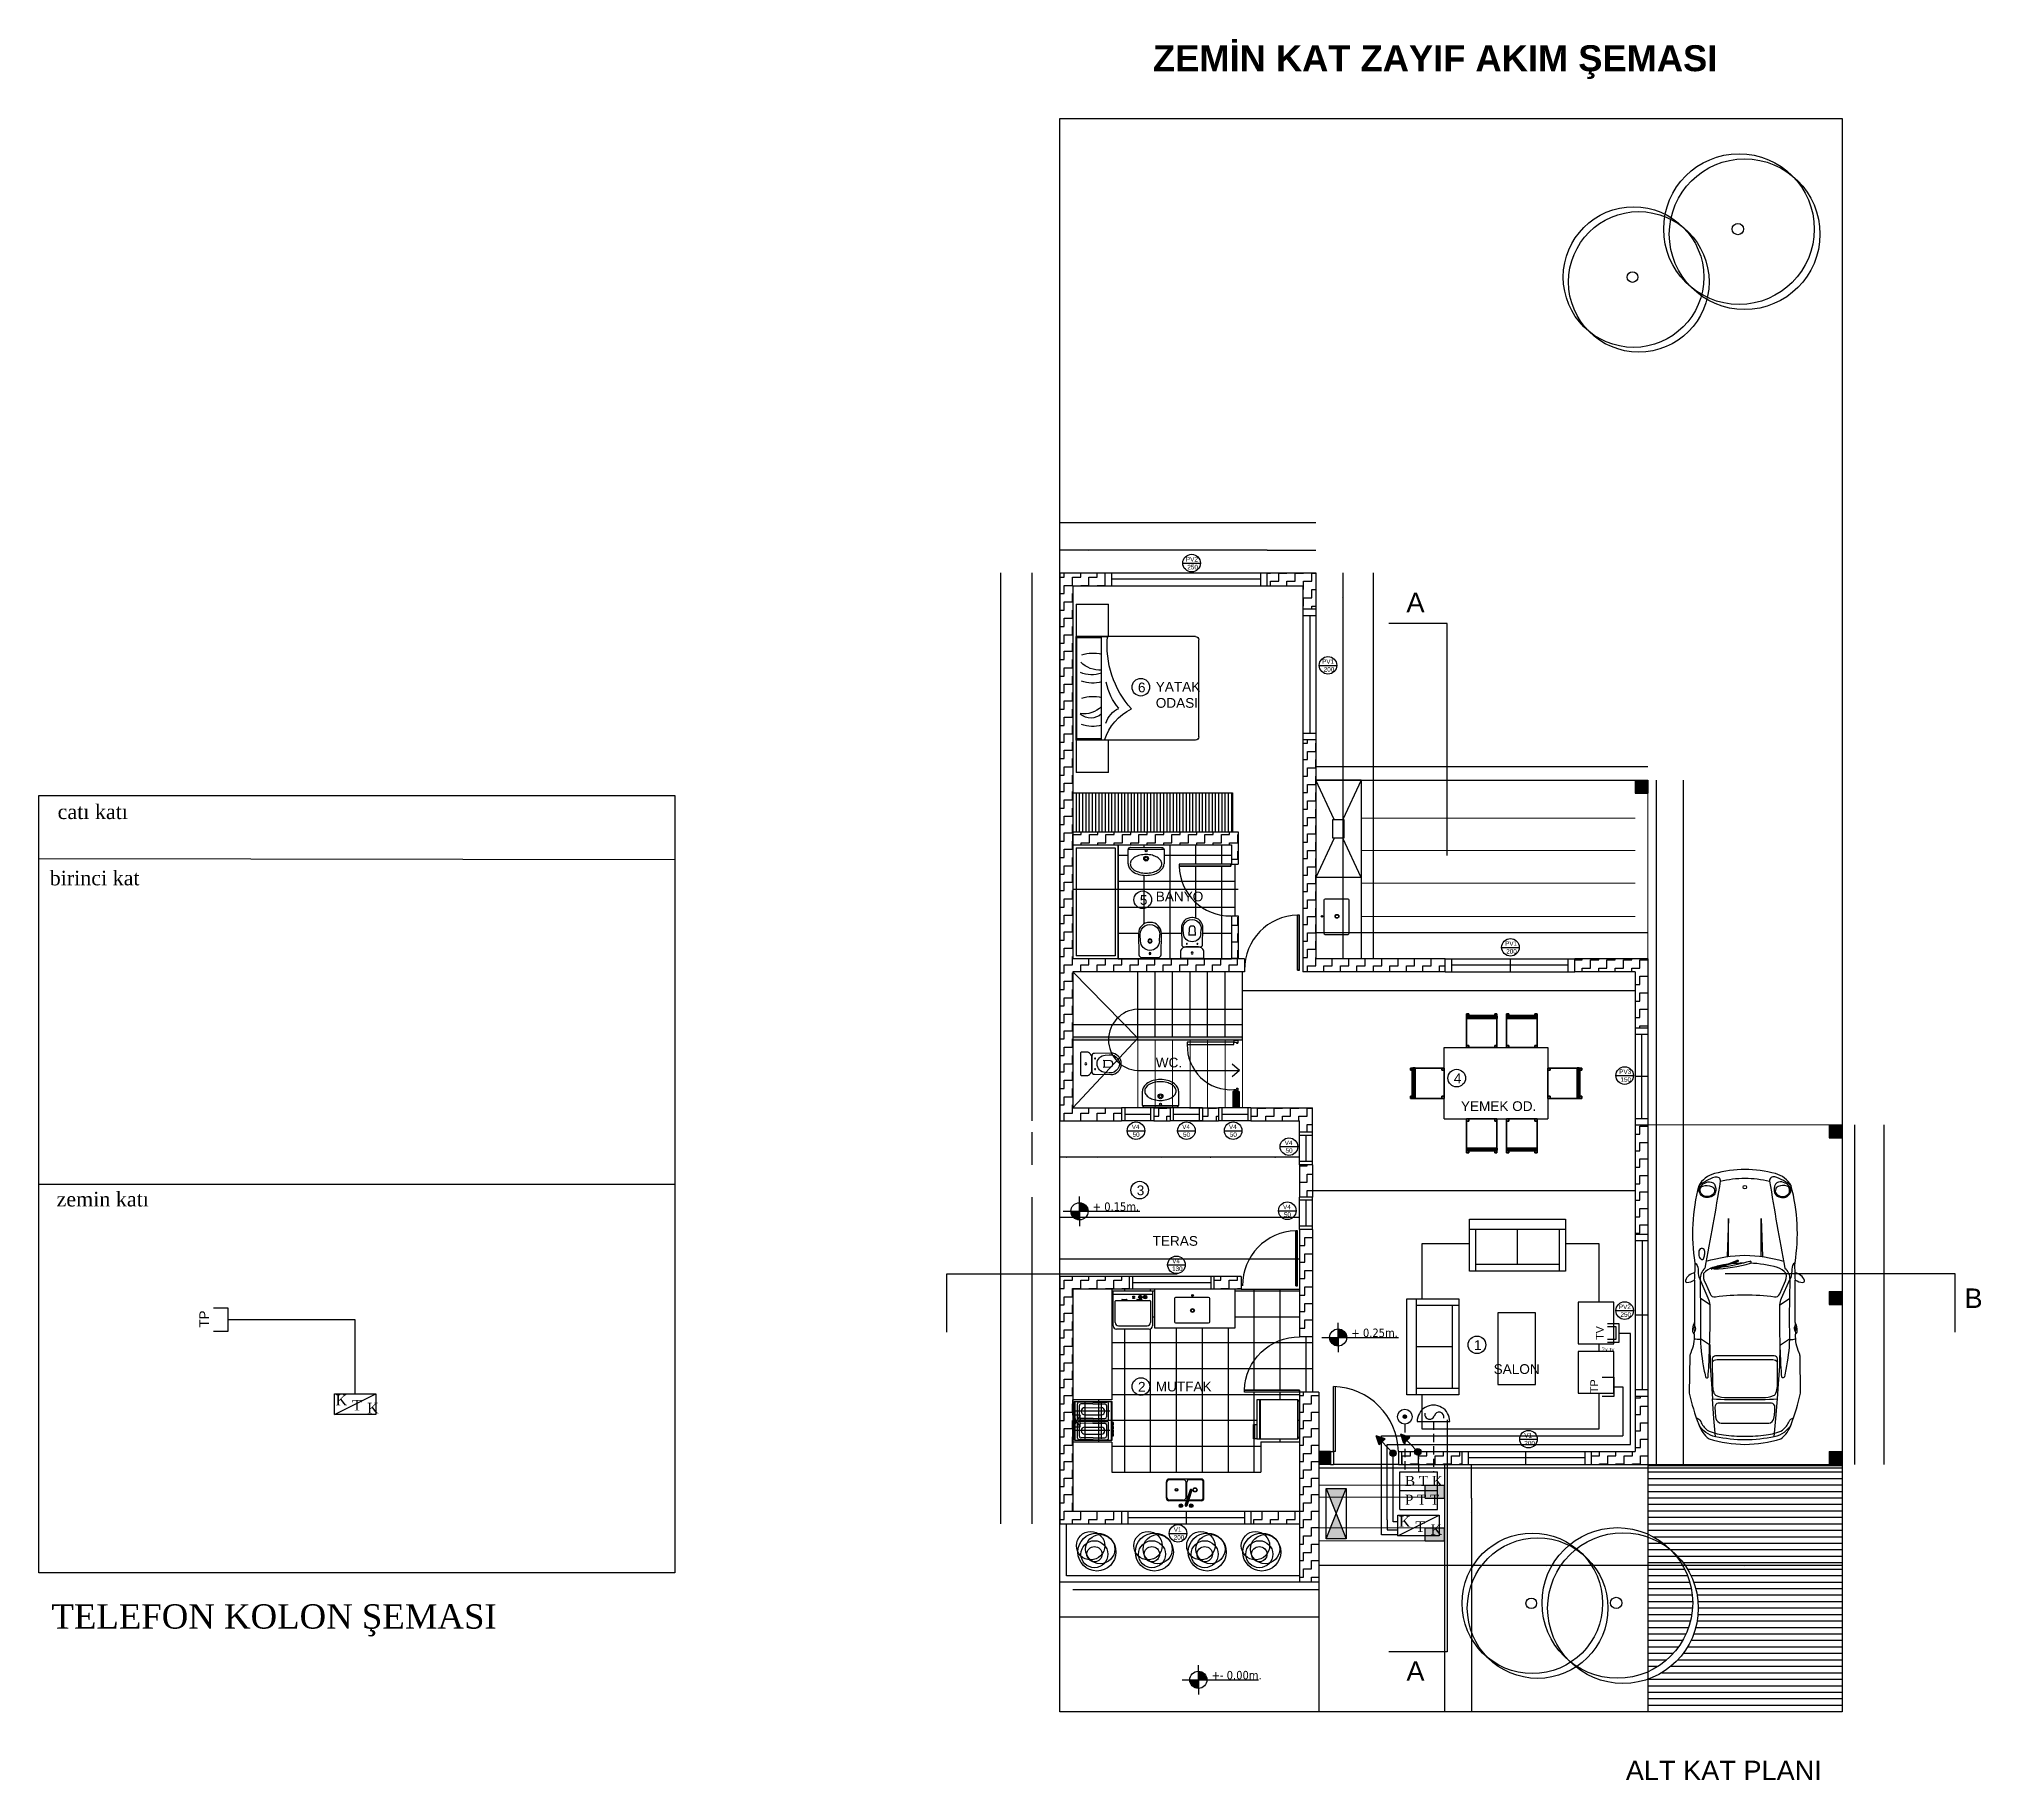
# Model space of a CAD drawing. Header units: millimetres. Extents: x 154 to 5560, y 36 to 724.
# Drawn here: x 4244 to 4992, y 53 to 724 of the extents above; entities that cross this region are included whole.
import ezdxf

# ---------------------------------------------------------------- set-up
doc = ezdxf.new("R2010")
doc.units = ezdxf.units.MM
doc.linetypes.add('ACAD_ISO03W100', pattern=[30, 12, -18])
doc.linetypes.add('HIDDEN2', pattern=[4.7625, 3.175, -1.5875])
for name, color, linetype, lineweight in [('008', 220, 'Continuous', 13), ('duvar', 6, 'Continuous', 25), ('text', 7, 'Continuous', 25)]:
    doc.layers.add(name, color=color, linetype=linetype, lineweight=lineweight)
for name, color, linetype in [('MIMARI', 7, 'Continuous'), ('MİMARİ PLAN', 8, 'Continuous'), ('mobiliario', 252, 'Continuous'), ('SEMBOL', 7, 'Continuous'), ('TP', 6, 'Continuous'), ('TP HATTI', 6, 'TELEFON_HATTI'), ('TV', 151, 'Continuous'), ('TV HATTI', 161, 'TV_HATTI'), ('zayıf akım', 2, 'HIDDEN2')]:
    doc.layers.add(name, color=color, linetype=linetype)
doc.styles.add('KB', font='times.ttf', dxfattribs={"height": 25})
doc.styles.get("Standard").update_dxf_attribs({"font": 'arial.ttf'})
doc.styles.add('STYLE1', font='times.ttf', dxfattribs={"height": 17.5})
doc.styles.add('taho', font='tahoma.ttf')
doc.linetypes.add('TELEFON_HATTI', pattern='A,12.7,-5.08,["T",Standard,S=2.54,R=0,X=-2.54,Y=-1.27],-5.08', length=22.86)
doc.linetypes.add('TV_HATTI', pattern='A,12.7,-5.08,["TV",Standard,S=2.54,R=0,X=-2.54,Y=-1.27],-5.08', length=22.86)
doc.dimstyles.new('PATO', dxfattribs={"dimtxt": 0.15, "dimasz": 0.1, "dimexe": 0.02, "dimexo": 0, "dimgap": 0.1, "dimtad": 2, "dimzin": 1, "dimdsep": 46, "dimtxsty": 'taho', "dimblk": 'ARCHTICK', "dimcen": 0.1, "dimse1": 1, "dimse2": 1, "dimclrd": 256, "dimclre": 1, "dimclrt": 256, "dimadec": 0, "dimazin": 0, "dimtfac": 1, "dimtix": 1, "dimtmove": 0, "dimatfit": 3, "dimldrblk": 'ARCHTICK', "dimfxl": 1, "dimtolj": 1, "dimtzin": 0, "dimarcsym": 0})

# ---------------------------------------------------------------- blocks, each defined once
blk = doc.blocks.new('Bide (Alfa)')
blk.add_lwpolyline([(0.039, 0.171), (0.367, 0.177, -0.419647), (0.54, 0.007), (0.54, -0.007, -0.419647), (0.367, -0.177), (0.039, -0.171, -0.408801), (0, -0.131), (0, 0.131, -0.408801)], format="xyb", close=True)
for points in [[(0.249, 0.145), (0.353, 0.15)], [(0.247, -0.145), (0.353, -0.15)]]:
    blk.add_lwpolyline(points)
for centre, radius in [((0.06, 0), 0.015), ((0.253, 0), 0.033), ((0.253, 0), 0.023)]:
    blk.add_circle(centre, radius)
for centre, radius, start, end in [((0.253, 0), 0.145, 91.5338, 270), ((0.36, 0), 0.15, 267.3263, 92.6873)]:
    blk.add_arc(centre, radius, start, end)
blk = doc.blocks.new('Inodoro (Alfa)')
blk.add_line((0.364, -0.045), (0.364, 0.045))
for points in [[(0.02, 0.18), (0.095, 0.18, -0.414214), (0.175, 0.1), (0.175, -0.1, -0.414214), (0.095, -0.18), (0.02, -0.18, -0.414214), (0, -0.16), (0, 0.16, -0.414214)], [(0.214, 0.161), (0.466, 0.166, -0.420962), (0.63, 0.006), (0.63, -0.006, -0.420962), (0.466, -0.166), (0.214, -0.161, -0.407497), (0.175, -0.121), (0.175, 0.121, -0.407497)]]:
    blk.add_lwpolyline(points, format="xyb", close=True)
blk.add_lwpolyline([(0.351, 0.051), (0.461, 0.047, -0.400574), (0.499, 0.007), (0.499, -0.007, -0.400574), (0.461, -0.047), (0.351, -0.051)], format="xyb")
for points in [[(0.383, 0.135), (0.443, 0.139)], [(0.38, -0.135), (0.443, -0.139)]]:
    blk.add_lwpolyline(points)
for centre, radius in [((0.082, 0), 0.015), ((0.225, 0.082), 0.0075), ((0.225, -0.082), 0.0075)]:
    blk.add_circle(centre, radius)
for centre, radius, start, end in [((0.39, 0), 0.135, 93.171, 266.5168), ((0.46, 0), 0.14, 263.1498, 96.8502)]:
    blk.add_arc(centre, radius, start, end)
blk = doc.blocks.new('Lavabo 50 (Domo)')
blk.add_line((-0.284, -0.03), (0.284, -0.03))
for points in [[(-0.285, -0.263), (-0.285, -0.04, -0.414214), (-0.245, 0), (0.245, 0, -0.414214), (0.285, -0.04), (0.285, -0.263)], [(-0.285, -0.263, 0.144534), (-0.266, -0.328, 0.107176), (-0.202, -0.392, 0.077729), (-0.114, -0.43, 0.064909), (0, -0.445, 0.064909), (0.114, -0.43, 0.077729), (0.202, -0.392, 0.107176), (0.266, -0.328, 0.144534), (0.285, -0.263, 0.144534)]]:
    blk.add_lwpolyline(points, format="xyb")
blk.add_lwpolyline([(-0.25, -0.263, 0.154232), (-0.234, -0.314, 0.106818), (-0.177, -0.367, 0.073468), (-0.1, -0.398, 0.059994), (0, -0.41, 0.059994), (0.1, -0.398, 0.073468), (0.177, -0.367, 0.106818), (0.234, -0.314, 0.154232), (0.25, -0.263, 0.154232), (0.234, -0.211, 0.106818), (0.177, -0.158, 0.073468), (0.1, -0.127, 0.059994), (0, -0.115, 0.059994), (-0.1, -0.127, 0.073468), (-0.177, -0.158, 0.106818), (-0.234, -0.211, 0.154232)], format="xyb", close=True)
for centre, radius in [((0, -0.18), 0.038), ((0, -0.18), 0.023), ((0, -0.055), 0.015)]:
    blk.add_circle(centre, radius)
blk = doc.blocks.new('cama')
at = {"layer": 'mobiliario'}
for p, q in [((1571.153, 1199.733), (1571.153, 1201.233)), ((1571.203, 1201.283), (1573.053, 1201.283)), ((1572.653, 1199.683), (1572.653, 1201.283)), ((1572.653, 1201.263), (1573.033, 1201.263)), ((1573.033, 1199.706), (1573.033, 1201.266)), ((1573.053, 1201.283), (1573.053, 1199.683)), ((1571.203, 1199.683), (1573.053, 1199.683)), ((1572.653, 1199.703), (1573.033, 1199.703))]:
    blk.add_line(p, q, dxfattribs=at)
for centre, radius, start, end in [((1571.203, 1201.233), 0.05, 90, 180), ((1571.094, 1201.15), 1.475, 318.037, 5.1883), ((1572.787, 1200.495), 0.533, 71.2537, 104.5041), ((1572.669, 1201.199), 0.438, 267.9503, 314.412), ((1572.802, 1201.144), 0.453, 250.8458, 293.3011), ((1571.742, 1200.731), 0.852, 319.1683, 349.5335), ((1572.79, 1201.099), 0.535, 255.2028, 288.9624), ((1572.787, 1199.826), 0.533, 71.2537, 104.5041), ((1571.844, 1199.443), 0.8, 17.5154, 64.3485), ((1572.23, 1199.837), 0.371, 16.7773, 65.006), ((1572.928, 1200.48), 0.392, 225.4695, 277.8553), ((1572.82, 1200.269), 0.246, 227.2809, 311.0054), ((1571.203, 1199.733), 0.05, 180, 270), ((1572.79, 1200.43), 0.535, 255.2028, 288.9624)]:
    blk.add_arc(centre, radius, start, end, dxfattribs=at)
blk = doc.blocks.new('ARPLS508')
for centre in [(0.011, 0.003), (0.046, -0.029)]:
    blk.add_circle(centre, 0.47)
at = {"color": 42}
blk.add_circle((0.004, 0.003), 0.0355, dxfattribs=at)
blk = doc.blocks.new('_ARCHTICK')
at = {"color": 0, "linetype": 'ByBlock', "const_width": 0.15}
blk.add_lwpolyline([(-0.5, -0.5), (0.5, 0.5)], dxfattribs=at)
blk = doc.blocks.new('*D176')
at = {"layer": 'Defpoints', "color": 0, "transparency": 16777216}
for p in [(4852.93, 364.61), (4863.67, 343.11), (4866.88, 343.11)]:
    blk.add_point(p, dxfattribs=at)
at = {"layer": 'MİMARİ PLAN', "lineweight": -2, "transparency": 16777216}
blk.add_line((4866.88, 364.61), (4866.88, 343.11), dxfattribs=at)
at = {"layer": 'MİMARİ PLAN', "lineweight": -2, "transparency": 16777216, "xscale": 0.1, "yscale": 0.1, "zscale": 0.1}
for p, rotation in [((4866.88, 364.61), 90), ((4866.88, 343.11), 270)]:
    blk.add_blockref('_ARCHTICK', p, dxfattribs=dict(at, rotation=rotation))
at = {"layer": 'MİMARİ PLAN', "transparency": 16777216, "insert": (4867.06, 353.86), "char_height": 0.15, "attachment_point": 5, "rotation": 90, "style": 'taho'}
blk.add_mtext('\\A1;21.50', dxfattribs=at)
blk = doc.blocks.new('*D177')
at = {"layer": 'Defpoints', "color": 0, "transparency": 16777216}
for p in [(4638.65, 413.58), (4626.48, 369.6), (4638.65, 369.6)]:
    blk.add_point(p, dxfattribs=at)
at = {"layer": 'MİMARİ PLAN', "lineweight": -2, "transparency": 16777216}
blk.add_line((4626.48, 413.58), (4626.48, 369.6), dxfattribs=at)
at = {"layer": 'MİMARİ PLAN', "lineweight": -2, "transparency": 16777216, "xscale": 0.1, "yscale": 0.1, "zscale": 0.1}
for p, rotation in [((4626.48, 413.58), 90), ((4626.48, 369.6), 270)]:
    blk.add_blockref('_ARCHTICK', p, dxfattribs=dict(at, rotation=rotation))
at = {"layer": 'MİMARİ PLAN', "transparency": 16777216, "insert": (4626.3, 391.59), "char_height": 0.15, "attachment_point": 5, "rotation": 90, "style": 'taho'}
blk.add_mtext('\\A1;43.98', dxfattribs=at)
blk = doc.blocks.new('*D178')
at = {"layer": 'Defpoints', "color": 0, "transparency": 16777216}
for p in [(4638.65, 513.22), (4626.48, 418.57), (4638.65, 418.57)]:
    blk.add_point(p, dxfattribs=at)
at = {"layer": 'MİMARİ PLAN', "lineweight": -2, "transparency": 16777216}
blk.add_line((4626.48, 513.22), (4626.48, 418.57), dxfattribs=at)
at = {"layer": 'MİMARİ PLAN', "lineweight": -2, "transparency": 16777216, "xscale": 0.1, "yscale": 0.1, "zscale": 0.1}
for p, rotation in [((4626.48, 513.22), 90), ((4626.48, 418.57), 270)]:
    blk.add_blockref('_ARCHTICK', p, dxfattribs=dict(at, rotation=rotation))
at = {"layer": 'MİMARİ PLAN', "transparency": 16777216, "insert": (4626.3, 465.89), "char_height": 0.15, "attachment_point": 5, "rotation": 90, "style": 'taho'}
blk.add_mtext('\\A1;94.65', dxfattribs=at)
blk = doc.blocks.new('*D179')
at = {"layer": 'Defpoints', "color": 0, "transparency": 16777216}
for p in [(4642.26, 546.33), (4654.73, 546.72), (4642.26, 526.92)]:
    blk.add_point(p, dxfattribs=at)
at = {"layer": 'MİMARİ PLAN', "lineweight": -2, "transparency": 16777216}
blk.add_line((4654.73, 526.92), (4642.26, 526.92), dxfattribs=at)
at = {"layer": 'MİMARİ PLAN', "lineweight": -2, "transparency": 16777216, "xscale": 0.1, "yscale": 0.1, "zscale": 0.1, "rotation": 180}
blk.add_blockref('_ARCHTICK', (4642.26, 526.92), dxfattribs=at)
at = {"layer": 'MİMARİ PLAN', "lineweight": -2, "transparency": 16777216, "xscale": 0.1, "yscale": 0.1, "zscale": 0.1}
blk.add_blockref('_ARCHTICK', (4654.73, 526.92), dxfattribs=at)
at = {"layer": 'MİMARİ PLAN', "transparency": 16777216, "insert": (4648.5, 526.74), "char_height": 0.15, "attachment_point": 5, "style": 'taho'}
blk.add_mtext('\\A1;12.47', dxfattribs=at)
blk = doc.blocks.new('*D180')
at = {"layer": 'Defpoints', "color": 0, "transparency": 16777216}
for p in [(4855.34, 438.41), (4863.67, 433.42), (4866.88, 433.42)]:
    blk.add_point(p, dxfattribs=at)
at = {"layer": 'MİMARİ PLAN', "lineweight": -2, "transparency": 16777216}
blk.add_line((4866.88, 438.41), (4866.88, 433.42), dxfattribs=at)
at = {"layer": 'MİMARİ PLAN', "lineweight": -2, "transparency": 16777216, "xscale": 0.1, "yscale": 0.1, "zscale": 0.1}
for p, rotation in [((4866.88, 438.41), 90), ((4866.88, 433.42), 270)]:
    blk.add_blockref('_ARCHTICK', p, dxfattribs=dict(at, rotation=rotation))
at = {"layer": 'MİMARİ PLAN', "transparency": 16777216, "insert": (4867.06, 435.91), "char_height": 0.15, "attachment_point": 5, "rotation": 90, "style": 'taho'}
blk.add_mtext('\\A1;4.99', dxfattribs=at)
blk = doc.blocks.new('*D181')
at = {"layer": 'Defpoints', "color": 0, "transparency": 16777216}
for p in [(4735.76, 379.62), (4785.63, 369.6), (4735.76, 305.97)]:
    blk.add_point(p, dxfattribs=at)
at = {"layer": 'MİMARİ PLAN', "lineweight": -2, "transparency": 16777216}
blk.add_line((4785.63, 379.62), (4735.76, 379.62), dxfattribs=at)
at = {"layer": 'MİMARİ PLAN', "lineweight": -2, "transparency": 16777216, "xscale": 0.1, "yscale": 0.1, "zscale": 0.1, "rotation": 180}
blk.add_blockref('_ARCHTICK', (4735.76, 379.62), dxfattribs=at)
at = {"layer": 'MİMARİ PLAN', "lineweight": -2, "transparency": 16777216, "xscale": 0.1, "yscale": 0.1, "zscale": 0.1}
blk.add_blockref('_ARCHTICK', (4785.63, 379.62), dxfattribs=at)
at = {"layer": 'MİMARİ PLAN', "transparency": 16777216, "insert": (4760.69, 379.8), "char_height": 0.15, "attachment_point": 5, "style": 'taho'}
blk.add_mtext('\\A1;49.87', dxfattribs=at)
blk = doc.blocks.new('*D182')
at = {"layer": 'Defpoints', "color": 0, "transparency": 16777216}
for p in [(4642.26, 164.21), (4660.96, 152.11), (4642.26, 126.76)]:
    blk.add_point(p, dxfattribs=at)
at = {"layer": 'MİMARİ PLAN', "lineweight": -2, "transparency": 16777216}
blk.add_line((4660.96, 126.76), (4642.26, 126.76), dxfattribs=at)
at = {"layer": 'MİMARİ PLAN', "lineweight": -2, "transparency": 16777216, "xscale": 0.1, "yscale": 0.1, "zscale": 0.1, "rotation": 180}
blk.add_blockref('_ARCHTICK', (4642.26, 126.76), dxfattribs=at)
at = {"layer": 'MİMARİ PLAN', "lineweight": -2, "transparency": 16777216, "xscale": 0.1, "yscale": 0.1, "zscale": 0.1}
blk.add_blockref('_ARCHTICK', (4660.96, 126.76), dxfattribs=at)
at = {"layer": 'MİMARİ PLAN', "transparency": 16777216, "insert": (4651.61, 126.58), "char_height": 0.15, "attachment_point": 5, "style": 'taho'}
blk.add_mtext('\\A1;18.70', dxfattribs=at)
blk = doc.blocks.new('*D183')
at = {"layer": 'Defpoints', "color": 0, "transparency": 16777216}
for p in [(4858.68, 182.44), (4858.68, 173.65), (4863.67, 177.45)]:
    blk.add_point(p, dxfattribs=at)
at = {"layer": 'MİMARİ PLAN', "lineweight": -2, "transparency": 16777216}
blk.add_line((4863.67, 173.65), (4858.68, 173.65), dxfattribs=at)
at = {"layer": 'MİMARİ PLAN', "lineweight": -2, "transparency": 16777216, "xscale": 0.1, "yscale": 0.1, "zscale": 0.1, "rotation": 180}
blk.add_blockref('_ARCHTICK', (4858.68, 173.65), dxfattribs=at)
at = {"layer": 'MİMARİ PLAN', "lineweight": -2, "transparency": 16777216, "xscale": 0.1, "yscale": 0.1, "zscale": 0.1}
blk.add_blockref('_ARCHTICK', (4863.67, 173.65), dxfattribs=at)
at = {"layer": 'MİMARİ PLAN', "transparency": 16777216, "insert": (4861.18, 173.48), "char_height": 0.15, "attachment_point": 5, "style": 'taho'}
blk.add_mtext('\\A1;4.99', dxfattribs=at)
blk = doc.blocks.new('planta3')
for points in [[(2.138, -0.103, 0.073985), (2.053, 0.451, 0.153936), (1.83, 0.611, 0.035069), (1.348, 0.757), (0.776, 0.748, 0.080758), (0.724, 0.734, -0.111291), (0.438, 0.679, 0.222022), (0.393, 0.706, 0.155977), (0.258, 0.675), (-0.398, 0.675, 0.115278), (-0.362, 0.793, 0.541385), (-0.393, 0.816, 0.273922), (-0.509, 0.675, -0.044974), (-0.666, 0.671, 0.105774), (-1.854, 0.61, 0.212201), (-2.042, 0.369, 0.055723), (-2.107, -0.103, 0.055723), (-2.042, -0.575, 0.212201), (-1.854, -0.815, 0.105774), (-0.666, -0.876, -0.044974), (-0.509, -0.88, 0.273922), (-0.393, -1.022, 0.541385), (-0.362, -0.998, 0.115278), (-0.398, -0.88), (0.258, -0.88, 0.155977), (0.393, -0.911, 0.222022), (0.438, -0.885, -0.111291), (0.724, -0.94, 0.080758), (0.776, -0.953), (1.348, -0.963, 0.035069), (1.83, -0.817, 0.153936), (2.053, -0.657, 0.073985)], [(-1.694, 0.399, 0.318262), (-1.702, 0.567, 0.336631), (-1.826, 0.599, 0.107863), (-1.896, 0.519, 0.176217), (-1.911, 0.416, 0.204198), (-1.879, 0.37, 0.234058), (-1.746, 0.356, 0.162353)], [(-1.721, 0.391, 0.163341), (-1.687, 0.474, 0.213722), (-1.718, 0.558, 0.243766), (-1.804, 0.587, 0.291481), (-1.849, 0.547, 0.158425), (-1.844, 0.411, 0.556548)], [(0.774, -0.103), (0.774, -0.555, 0.388823), (0.817, -0.607), (1.243, -0.603, 0.078172), (1.348, -0.581, 0.196108), (1.386, -0.546, 0.096829), (1.415, -0.377), (1.415, -0.103), (1.415, 0.171, 0.096829), (1.386, 0.34, 0.196108), (1.348, 0.376, 0.078172), (1.243, 0.398), (0.817, 0.402, 0.388823), (0.774, 0.349)], [(1.504, -0.103), (1.504, -0.514, 0.407574), (1.563, -0.565), (1.642, -0.564, 0.03281), (1.737, -0.55, 0.311096), (1.813, -0.469), (1.813, -0.103), (1.813, 0.264, 0.311096), (1.737, 0.344, 0.03281), (1.642, 0.359), (1.563, 0.36, 0.407574), (1.504, 0.308)], [(-0.683, -0.213, -0.043566), (-0.569, -0.623, -0.084927), (-0.597, -0.557, 0.037508), (-0.699, -0.226, -1.353737)], [(-0.568, -0.583, 0.066931), (-0.66, -0.017, 1.115799), (-0.687, -0.029, -0.036962), (-0.602, -0.411, 0.02456)], [(-1.694, -0.604, -0.318262), (-1.702, -0.772, -0.336631), (-1.826, -0.805, -0.107863), (-1.896, -0.724, -0.176217), (-1.911, -0.622, -0.204198), (-1.879, -0.575, -0.234058), (-1.746, -0.562, -0.162353)], [(-1.721, -0.597, -0.163341), (-1.687, -0.68, -0.213722), (-1.718, -0.763, -0.243766), (-1.804, -0.792, -0.291481), (-1.849, -0.752, -0.158425), (-1.844, -0.617, -0.556548)], [(-0.717, -0.772, 0.383263), (-0.726, -0.743, 0.054412), (-0.787, -0.726, 0.109062), (-0.856, -0.727, 0.400423), (-0.887, -0.776, 0.320332), (-0.831, -0.815, 0.05979), (-0.758, -0.811, 0.197788)]]:
    blk.add_lwpolyline(points, format="xyb", close=True)
for points in [[(-1.854, 0.61, 0.101535), (-1.991, 0.358, 0.52292), (-1.927, 0.278, 0.007101), (-0.584, 0.515, -0.204495), (-0.408, 0.589), (0.169, 0.582), (0.519, 0.585, -0.038718), (0.981, 0.531, -0.010841), (1.095, 0.506, -0.648), (1.102, 0.468, -0.015753), (0.721, 0.446, -0.014486), (-0.016, 0.436, -0.071916), (-0.12, 0.463), (-0.408, 0.589)], [(-0.666, 0.671, 0.242846), (-0.567, 0.621, -0.066443), (-0.434, 0.605, 0.284222), (-0.408, 0.589, 0.284222)], [(0.519, 0.585, 0.192613), (0.502, 0.681, 0.192613)], [(1.729, -0.853, -0.178742), (1.785, -0.785, 0.128631), (1.919, -0.685, 0.089194), (1.992, -0.433, 0.036776), (2.013, -0.103, 0.036776), (1.992, 0.227, 0.089194), (1.919, 0.479, 0.128631), (1.785, 0.579, -0.178742), (1.729, 0.648)], [(1.83, 0.611, -0.211518), (2.021, 0.351, -0.047818), (2.07, -0.103, -0.047818), (2.021, -0.556, -0.211518), (1.83, -0.817, -0.211518)], [(-0.689, -0.701, -0.070312), (-0.782, -0.103, -0.070312), (-0.689, 0.495)], [(-0.636, -0.408, 0.031083), (-0.591, -0.603, 0.14503), (-0.501, -0.74, 0.190771), (-0.35, -0.714), (-0.186, -0.64, 0.400838), (-0.14, -0.558, -0.031829), (-0.172, -0.103, -0.031829), (-0.14, 0.353, 0.400838), (-0.186, 0.434), (-0.35, 0.508, 0.190771), (-0.501, 0.534, 0.14503), (-0.591, 0.398, 0.06672), (-0.658, -0.025)], [(0.599, -0.647), (0.933, -0.639), (1.206, -0.621), (1.435, -0.606, 0.016855), (1.448, -0.103, 0.016855), (1.435, 0.401), (1.206, 0.416), (0.933, 0.434), (0.599, 0.442)], [(0.87, -0.607, -0.278411), (0.829, -0.534), (0.829, -0.103), (0.829, 0.329, -0.278411), (0.87, 0.401)], [(-1.927, -0.484, -0.051873), (-1.971, -0.103, -0.051873), (-1.927, 0.278)], [(-0.658, -0.129, 0.027717), (-0.65, -0.308, 0.14503)], [(-1.854, -0.815, -0.101535), (-1.991, -0.564, -0.52292), (-1.927, -0.484, -0.007101), (-0.584, -0.721, 0.204495), (-0.408, -0.795), (0.169, -0.788), (0.519, -0.79, 0.038718), (0.981, -0.736, 0.010841), (1.095, -0.711, 0.648), (1.102, -0.673, 0.015753), (0.721, -0.651, 0.014486), (-0.016, -0.641, 0.071916), (-0.12, -0.669), (-0.408, -0.795)], [(-0.666, -0.876, -0.242846), (-0.567, -0.827, 0.066443), (-0.434, -0.811, -0.284222), (-0.408, -0.795, -0.284222)], [(0.519, -0.79, -0.192613), (0.502, -0.886, -0.192613)]]:
    blk.add_lwpolyline(points, format="xyb")
for points in [[(-0.016, 0.436), (-0.112, 0.586)], [(0.603, 0.445), (0.509, 0.585)], [(2.021, 0.351), (1.737, 0.376), (1.435, 0.401)], [(-0.764, 0.15), (-1.35, 0.15), (-0.761, 0.171)], [(-0.764, -0.355), (-1.35, -0.355), (-0.761, -0.376)], [(2.021, -0.556), (1.737, -0.582), (1.435, -0.606)], [(-0.016, -0.641), (-0.112, -0.791)], [(0.603, -0.651), (0.509, -0.79)]]:
    blk.add_lwpolyline(points)
blk.add_circle((-1.832, -0.104), 0.0266)
for centre, radius, start, end in [((-0.454, 0.969), 0.3, 259.298, 280.702), ((0.333, 1.234), 0.564, 262.3343, 268.0614), ((0.355, 0.623), 0.0619, 53.34, 130.5245), ((0.351, 0.717), 0.06, 231.9068, 311.9577), ((0.333, 1.234), 0.564, 275.8996, 280.6987), ((-0.454, -1.175), 0.3, 79.298, 100.702), ((0.333, -1.439), 0.564, 91.9386, 97.6657), ((0.351, -0.923), 0.06, 48.0423, 128.0932), ((0.355, -0.828), 0.0619, 229.4755, 306.66), ((0.333, -1.439), 0.564, 79.3013, 84.1004)]:
    blk.add_arc(centre, radius, start, end)
blk = doc.blocks.new('*D184')
at = {"layer": 'Defpoints', "color": 0, "transparency": 16777216}
for p in [(4637.28, 307.27), (4729.53, 307.58), (4637.28, 270.13)]:
    blk.add_point(p, dxfattribs=at)
at = {"layer": 'MİMARİ PLAN', "lineweight": -2, "transparency": 16777216}
blk.add_line((4729.53, 270.13), (4637.28, 270.13), dxfattribs=at)
at = {"layer": 'MİMARİ PLAN', "lineweight": -2, "transparency": 16777216, "xscale": 0.1, "yscale": 0.1, "zscale": 0.1, "rotation": 180}
blk.add_blockref('_ARCHTICK', (4637.28, 270.13), dxfattribs=at)
at = {"layer": 'MİMARİ PLAN', "lineweight": -2, "transparency": 16777216, "xscale": 0.1, "yscale": 0.1, "zscale": 0.1}
blk.add_blockref('_ARCHTICK', (4729.53, 270.13), dxfattribs=at)
at = {"layer": 'MİMARİ PLAN', "transparency": 16777216, "insert": (4683.4, 269.95), "char_height": 0.15, "attachment_point": 5, "style": 'taho'}
blk.add_mtext('\\A1;92.25', dxfattribs=at)
blk = doc.blocks.new('*D185')
at = {"layer": 'Defpoints', "color": 0, "transparency": 16777216}
for p in [(4642.26, 344.23), (4642.26, 339.68), (4707.59, 339.68)]:
    blk.add_point(p, dxfattribs=at)
at = {"layer": 'MİMARİ PLAN', "lineweight": -2, "transparency": 16777216}
blk.add_line((4707.59, 344.23), (4642.26, 344.23), dxfattribs=at)
at = {"layer": 'MİMARİ PLAN', "lineweight": -2, "transparency": 16777216, "xscale": 0.1, "yscale": 0.1, "zscale": 0.1, "rotation": 180}
blk.add_blockref('_ARCHTICK', (4642.26, 344.23), dxfattribs=at)
at = {"layer": 'MİMARİ PLAN', "lineweight": -2, "transparency": 16777216, "xscale": 0.1, "yscale": 0.1, "zscale": 0.1}
blk.add_blockref('_ARCHTICK', (4707.59, 344.23), dxfattribs=at)
at = {"layer": 'MİMARİ PLAN', "transparency": 16777216, "insert": (4674.93, 344.41), "char_height": 0.15, "attachment_point": 5, "style": 'taho'}
blk.add_mtext('\\A1;65.33', dxfattribs=at)
blk = doc.blocks.new('*D186')
at = {"layer": 'Defpoints', "color": 0, "transparency": 16777216}
for p in [(4648.62, 364.61), (4626.48, 312.25), (4648.62, 312.25)]:
    blk.add_point(p, dxfattribs=at)
at = {"layer": 'MİMARİ PLAN', "lineweight": -2, "transparency": 16777216}
blk.add_line((4626.48, 364.61), (4626.48, 312.25), dxfattribs=at)
at = {"layer": 'MİMARİ PLAN', "lineweight": -2, "transparency": 16777216, "xscale": 0.1, "yscale": 0.1, "zscale": 0.1}
for p, rotation in [((4626.48, 364.61), 90), ((4626.48, 312.25), 270)]:
    blk.add_blockref('_ARCHTICK', p, dxfattribs=dict(at, rotation=rotation))
at = {"layer": 'MİMARİ PLAN', "transparency": 16777216, "insert": (4626.3, 338.43), "char_height": 0.15, "attachment_point": 5, "rotation": 90, "style": 'taho'}
blk.add_mtext('\\A1;52.36', dxfattribs=at)
blk = doc.blocks.new('*D187')
at = {"layer": 'Defpoints', "color": 0, "transparency": 16777216}
for p in [(4670.55, 369.6), (4626.48, 364.61), (4675.54, 364.61)]:
    blk.add_point(p, dxfattribs=at)
at = {"layer": 'MİMARİ PLAN', "lineweight": -2, "transparency": 16777216}
blk.add_line((4626.48, 369.6), (4626.48, 364.61), dxfattribs=at)
at = {"layer": 'MİMARİ PLAN', "lineweight": -2, "transparency": 16777216, "xscale": 0.1, "yscale": 0.1, "zscale": 0.1}
for p, rotation in [((4626.48, 369.6), 90), ((4626.48, 364.61), 270)]:
    blk.add_blockref('_ARCHTICK', p, dxfattribs=dict(at, rotation=rotation))
at = {"layer": 'MİMARİ PLAN', "transparency": 16777216, "insert": (4626.3, 367.11), "char_height": 0.15, "attachment_point": 5, "rotation": 90, "style": 'taho'}
blk.add_mtext('\\A1;4.99', dxfattribs=at)
blk = doc.blocks.new('*D188')
at = {"layer": 'Defpoints', "color": 0, "transparency": 16777216}
for p in [(4626.48, 307.27), (4670.55, 312.25), (4675.54, 307.27)]:
    blk.add_point(p, dxfattribs=at)
at = {"layer": 'MİMARİ PLAN', "lineweight": -2, "transparency": 16777216}
blk.add_line((4626.48, 312.25), (4626.48, 307.27), dxfattribs=at)
at = {"layer": 'MİMARİ PLAN', "lineweight": -2, "transparency": 16777216, "xscale": 0.1, "yscale": 0.1, "zscale": 0.1}
for p, rotation in [((4626.48, 312.25), 90), ((4626.48, 307.27), 270)]:
    blk.add_blockref('_ARCHTICK', p, dxfattribs=dict(at, rotation=rotation))
at = {"layer": 'MİMARİ PLAN', "transparency": 16777216, "insert": (4626.3, 309.76), "char_height": 0.15, "attachment_point": 5, "rotation": 90, "style": 'taho'}
blk.add_mtext('\\A1;4.99', dxfattribs=at)
blk = doc.blocks.new('*D189')
at = {"layer": 'Defpoints', "color": 0, "transparency": 16777216}
for p in [(4729.53, 302.88), (4626.48, 290.41), (4729.53, 290.41)]:
    blk.add_point(p, dxfattribs=at)
at = {"layer": 'MİMARİ PLAN', "lineweight": -2, "transparency": 16777216}
blk.add_line((4626.48, 302.88), (4626.48, 290.41), dxfattribs=at)
at = {"layer": 'MİMARİ PLAN', "lineweight": -2, "transparency": 16777216, "xscale": 0.1, "yscale": 0.1, "zscale": 0.1}
for p, rotation in [((4626.48, 302.88), 90), ((4626.48, 290.41), 270)]:
    blk.add_blockref('_ARCHTICK', p, dxfattribs=dict(at, rotation=rotation))
at = {"layer": 'MİMARİ PLAN', "transparency": 16777216, "insert": (4626.3, 296.65), "char_height": 0.15, "attachment_point": 5, "rotation": 90, "style": 'taho'}
blk.add_mtext('\\A1;12.47', dxfattribs=at)
blk = doc.blocks.new('*D190')
at = {"layer": 'Defpoints', "color": 0, "transparency": 16777216}
for p in [(4729.53, 277.95), (4626.48, 265.48), (4729.53, 265.48)]:
    blk.add_point(p, dxfattribs=at)
at = {"layer": 'MİMARİ PLAN', "lineweight": -2, "transparency": 16777216}
blk.add_line((4626.48, 277.95), (4626.48, 265.48), dxfattribs=at)
at = {"layer": 'MİMARİ PLAN', "lineweight": -2, "transparency": 16777216, "xscale": 0.1, "yscale": 0.1, "zscale": 0.1}
for p, rotation in [((4626.48, 277.95), 90), ((4626.48, 265.48), 270)]:
    blk.add_blockref('_ARCHTICK', p, dxfattribs=dict(at, rotation=rotation))
at = {"layer": 'MİMARİ PLAN', "transparency": 16777216, "insert": (4626.3, 271.71), "char_height": 0.15, "attachment_point": 5, "rotation": 90, "style": 'taho'}
blk.add_mtext('\\A1;12.47', dxfattribs=at)
blk = doc.blocks.new('*D191')
at = {"layer": 'Defpoints', "color": 0, "transparency": 16777216}
for p in [(4729.53, 265.48), (4626.48, 247.43), (4707.09, 247.43)]:
    blk.add_point(p, dxfattribs=at)
at = {"layer": 'MİMARİ PLAN', "lineweight": -2, "transparency": 16777216}
blk.add_line((4626.48, 265.48), (4626.48, 247.43), dxfattribs=at)
at = {"layer": 'MİMARİ PLAN', "lineweight": -2, "transparency": 16777216, "xscale": 0.1, "yscale": 0.1, "zscale": 0.1}
for p, rotation in [((4626.48, 265.48), 90), ((4626.48, 247.43), 270)]:
    blk.add_blockref('_ARCHTICK', p, dxfattribs=dict(at, rotation=rotation))
at = {"layer": 'MİMARİ PLAN', "transparency": 16777216, "insert": (4626.3, 256.45), "char_height": 0.15, "attachment_point": 5, "rotation": 90, "style": 'taho'}
blk.add_mtext('\\A1;18.05', dxfattribs=at)
blk = doc.blocks.new('*D192')
at = {"layer": 'Defpoints', "color": 0, "transparency": 16777216}
for p in [(4637.28, 518.2), (4614.4, 307.27), (4637.28, 307.27)]:
    blk.add_point(p, dxfattribs=at)
at = {"layer": 'MİMARİ PLAN', "lineweight": -2, "transparency": 16777216}
blk.add_line((4614.4, 518.2), (4614.4, 307.27), dxfattribs=at)
at = {"layer": 'MİMARİ PLAN', "lineweight": -2, "transparency": 16777216, "xscale": 0.1, "yscale": 0.1, "zscale": 0.1}
for p, rotation in [((4614.4, 518.2), 90), ((4614.4, 307.27), 270)]:
    blk.add_blockref('_ARCHTICK', p, dxfattribs=dict(at, rotation=rotation))
at = {"layer": 'MİMARİ PLAN', "transparency": 16777216, "insert": (4614.22, 412.74), "char_height": 0.15, "attachment_point": 5, "rotation": 90, "style": 'taho'}
blk.add_mtext('\\A1;210.93', dxfattribs=at)
blk = doc.blocks.new('*D193')
at = {"layer": 'Defpoints', "color": 0, "transparency": 16777216}
for p in [(4642.26, 242.44), (4626.48, 157.1), (4642.26, 157.1)]:
    blk.add_point(p, dxfattribs=at)
at = {"layer": 'MİMARİ PLAN', "lineweight": -2, "transparency": 16777216}
blk.add_line((4626.48, 242.44), (4626.48, 157.1), dxfattribs=at)
at = {"layer": 'MİMARİ PLAN', "lineweight": -2, "transparency": 16777216, "xscale": 0.1, "yscale": 0.1, "zscale": 0.1}
for p, rotation in [((4626.48, 242.44), 90), ((4626.48, 157.1), 270)]:
    blk.add_blockref('_ARCHTICK', p, dxfattribs=dict(at, rotation=rotation))
at = {"layer": 'MİMARİ PLAN', "transparency": 16777216, "insert": (4626.3, 199.77), "char_height": 0.15, "attachment_point": 5, "rotation": 90, "style": 'taho'}
blk.add_mtext('\\A1;85.35', dxfattribs=at)
blk = doc.blocks.new('*D194')
at = {"layer": 'Defpoints', "color": 0, "transparency": 16777216}
for p in [(4670.55, 247.43), (4626.48, 242.44), (4675.54, 242.44)]:
    blk.add_point(p, dxfattribs=at)
at = {"layer": 'MİMARİ PLAN', "lineweight": -2, "transparency": 16777216}
blk.add_line((4626.48, 247.43), (4626.48, 242.44), dxfattribs=at)
at = {"layer": 'MİMARİ PLAN', "lineweight": -2, "transparency": 16777216, "xscale": 0.1, "yscale": 0.1, "zscale": 0.1}
for p, rotation in [((4626.48, 247.43), 90), ((4626.48, 242.44), 270)]:
    blk.add_blockref('_ARCHTICK', p, dxfattribs=dict(at, rotation=rotation))
at = {"layer": 'MİMARİ PLAN', "transparency": 16777216, "insert": (4626.3, 244.93), "char_height": 0.15, "attachment_point": 5, "rotation": 90, "style": 'taho'}
blk.add_mtext('\\A1;4.99', dxfattribs=at)
blk = doc.blocks.new('*D195')
at = {"layer": 'Defpoints', "color": 0, "transparency": 16777216}
for p in [(4670.55, 157.1), (4626.48, 152.11), (4675.54, 152.11)]:
    blk.add_point(p, dxfattribs=at)
at = {"layer": 'MİMARİ PLAN', "lineweight": -2, "transparency": 16777216}
blk.add_line((4626.48, 157.1), (4626.48, 152.11), dxfattribs=at)
at = {"layer": 'MİMARİ PLAN', "lineweight": -2, "transparency": 16777216, "xscale": 0.1, "yscale": 0.1, "zscale": 0.1}
for p, rotation in [((4626.48, 157.1), 90), ((4626.48, 152.11), 270)]:
    blk.add_blockref('_ARCHTICK', p, dxfattribs=dict(at, rotation=rotation))
at = {"layer": 'MİMARİ PLAN', "transparency": 16777216, "insert": (4626.3, 154.6), "char_height": 0.15, "attachment_point": 5, "rotation": 90, "style": 'taho'}
blk.add_mtext('\\A1;4.99', dxfattribs=at)
blk = doc.blocks.new('*D196')
at = {"layer": 'Defpoints', "color": 0, "transparency": 16777216}
for p in [(4642.26, 307.14), (4614.4, 247.43), (4637.28, 247.43)]:
    blk.add_point(p, dxfattribs=at)
at = {"layer": 'MİMARİ PLAN', "lineweight": -2, "transparency": 16777216}
blk.add_line((4614.4, 307.14), (4614.4, 247.43), dxfattribs=at)
at = {"layer": 'MİMARİ PLAN', "lineweight": -2, "transparency": 16777216, "xscale": 0.1, "yscale": 0.1, "zscale": 0.1}
for p, rotation in [((4614.4, 307.14), 90), ((4614.4, 247.43), 270)]:
    blk.add_blockref('_ARCHTICK', p, dxfattribs=dict(at, rotation=rotation))
at = {"layer": 'MİMARİ PLAN', "transparency": 16777216, "insert": (4614.22, 277.29), "char_height": 0.15, "attachment_point": 5, "rotation": 90, "style": 'taho'}
blk.add_mtext('\\A1;59.72', dxfattribs=at)
blk = doc.blocks.new('*D197')
at = {"layer": 'Defpoints', "color": 0, "transparency": 16777216}
for p in [(4642.26, 247.3), (4614.4, 152.11), (4637.28, 152.11)]:
    blk.add_point(p, dxfattribs=at)
at = {"layer": 'MİMARİ PLAN', "lineweight": -2, "transparency": 16777216}
blk.add_line((4614.4, 247.3), (4614.4, 152.11), dxfattribs=at)
at = {"layer": 'MİMARİ PLAN', "lineweight": -2, "transparency": 16777216, "xscale": 0.1, "yscale": 0.1, "zscale": 0.1}
for p, rotation in [((4614.4, 247.3), 90), ((4614.4, 152.11), 270)]:
    blk.add_blockref('_ARCHTICK', p, dxfattribs=dict(at, rotation=rotation))
at = {"layer": 'MİMARİ PLAN', "transparency": 16777216, "insert": (4614.22, 199.71), "char_height": 0.15, "attachment_point": 5, "rotation": 90, "style": 'taho'}
blk.add_mtext('\\A1;95.19', dxfattribs=at)
blk = doc.blocks.new('*D198')
at = {"layer": 'Defpoints', "color": 0, "transparency": 16777216}
for p in [(4626.48, 413.58), (4670.55, 418.57), (4675.54, 413.58)]:
    blk.add_point(p, dxfattribs=at)
at = {"layer": 'MİMARİ PLAN', "lineweight": -2, "transparency": 16777216}
blk.add_line((4626.48, 418.57), (4626.48, 413.58), dxfattribs=at)
at = {"layer": 'MİMARİ PLAN', "lineweight": -2, "transparency": 16777216, "xscale": 0.1, "yscale": 0.1, "zscale": 0.1}
for p, rotation in [((4626.48, 418.57), 90), ((4626.48, 413.58), 270)]:
    blk.add_blockref('_ARCHTICK', p, dxfattribs=dict(at, rotation=rotation))
at = {"layer": 'MİMARİ PLAN', "transparency": 16777216, "insert": (4626.3, 416.07), "char_height": 0.15, "attachment_point": 5, "rotation": 90, "style": 'taho'}
blk.add_mtext('\\A1;4.99', dxfattribs=at)
blk = doc.blocks.new('*D199')
at = {"layer": 'Defpoints', "color": 0, "transparency": 16777216}
for p in [(4670.55, 518.2), (4626.48, 513.22), (4675.54, 513.22)]:
    blk.add_point(p, dxfattribs=at)
at = {"layer": 'MİMARİ PLAN', "lineweight": -2, "transparency": 16777216}
blk.add_line((4626.48, 518.2), (4626.48, 513.22), dxfattribs=at)
at = {"layer": 'MİMARİ PLAN', "lineweight": -2, "transparency": 16777216, "xscale": 0.1, "yscale": 0.1, "zscale": 0.1}
for p, rotation in [((4626.48, 518.2), 90), ((4626.48, 513.22), 270)]:
    blk.add_blockref('_ARCHTICK', p, dxfattribs=dict(at, rotation=rotation))
at = {"layer": 'MİMARİ PLAN', "transparency": 16777216, "insert": (4626.3, 515.71), "char_height": 0.15, "attachment_point": 5, "rotation": 90, "style": 'taho'}
blk.add_mtext('\\A1;4.99', dxfattribs=at)
blk = doc.blocks.new('*D200')
at = {"layer": 'Defpoints', "color": 0, "transparency": 16777216}
for p in [(4730.77, 526.89), (4730.77, 517.06), (4735.76, 522.04)]:
    blk.add_point(p, dxfattribs=at)
at = {"layer": 'MİMARİ PLAN', "lineweight": -2, "transparency": 16777216}
blk.add_line((4735.76, 526.89), (4730.77, 526.89), dxfattribs=at)
at = {"layer": 'MİMARİ PLAN', "lineweight": -2, "transparency": 16777216, "xscale": 0.1, "yscale": 0.1, "zscale": 0.1, "rotation": 180}
blk.add_blockref('_ARCHTICK', (4730.77, 526.89), dxfattribs=at)
at = {"layer": 'MİMARİ PLAN', "lineweight": -2, "transparency": 16777216, "xscale": 0.1, "yscale": 0.1, "zscale": 0.1}
blk.add_blockref('_ARCHTICK', (4735.76, 526.89), dxfattribs=at)
at = {"layer": 'MİMARİ PLAN', "transparency": 16777216, "insert": (4733.27, 527.06), "char_height": 0.15, "attachment_point": 5, "style": 'taho'}
blk.add_mtext('\\A1;4.99', dxfattribs=at)
blk = doc.blocks.new('*D201')
at = {"layer": 'Defpoints', "color": 0, "transparency": 16777216}
for p in [(4637.28, 526.92), (4637.28, 517.09), (4642.26, 522.08)]:
    blk.add_point(p, dxfattribs=at)
at = {"layer": 'MİMARİ PLAN', "lineweight": -2, "transparency": 16777216}
blk.add_line((4642.26, 526.92), (4637.28, 526.92), dxfattribs=at)
at = {"layer": 'MİMARİ PLAN', "lineweight": -2, "transparency": 16777216, "xscale": 0.1, "yscale": 0.1, "zscale": 0.1, "rotation": 180}
blk.add_blockref('_ARCHTICK', (4637.28, 526.92), dxfattribs=at)
at = {"layer": 'MİMARİ PLAN', "lineweight": -2, "transparency": 16777216, "xscale": 0.1, "yscale": 0.1, "zscale": 0.1}
blk.add_blockref('_ARCHTICK', (4642.26, 526.92), dxfattribs=at)
at = {"layer": 'MİMARİ PLAN', "transparency": 16777216, "insert": (4639.77, 527.1), "char_height": 0.15, "attachment_point": 5, "style": 'taho'}
blk.add_mtext('\\A1;4.99', dxfattribs=at)
blk = doc.blocks.new('*D202')
at = {"layer": 'Defpoints', "color": 0, "transparency": 16777216}
for p in [(4637.28, 537.52), (4637.28, 521.8), (4735.76, 521.8)]:
    blk.add_point(p, dxfattribs=at)
at = {"layer": 'MİMARİ PLAN', "lineweight": -2, "transparency": 16777216}
blk.add_line((4735.76, 537.52), (4637.28, 537.52), dxfattribs=at)
at = {"layer": 'MİMARİ PLAN', "lineweight": -2, "transparency": 16777216, "xscale": 0.1, "yscale": 0.1, "zscale": 0.1, "rotation": 180}
blk.add_blockref('_ARCHTICK', (4637.28, 537.52), dxfattribs=at)
at = {"layer": 'MİMARİ PLAN', "lineweight": -2, "transparency": 16777216, "xscale": 0.1, "yscale": 0.1, "zscale": 0.1}
blk.add_blockref('_ARCHTICK', (4735.76, 537.52), dxfattribs=at)
at = {"layer": 'MİMARİ PLAN', "transparency": 16777216, "insert": (4686.52, 537.7), "char_height": 0.15, "attachment_point": 5, "style": 'taho'}
blk.add_mtext('\\A1;98.48', dxfattribs=at)
blk = doc.blocks.new('*D203')
at = {"layer": 'Defpoints', "color": 0, "transparency": 16777216}
for p in [(4732.22, 518.2), (4727.23, 513.22), (4746.18, 513.22)]:
    blk.add_point(p, dxfattribs=at)
at = {"layer": 'MİMARİ PLAN', "lineweight": -2, "transparency": 16777216}
blk.add_line((4746.18, 518.2), (4746.18, 513.22), dxfattribs=at)
at = {"layer": 'MİMARİ PLAN', "lineweight": -2, "transparency": 16777216, "xscale": 0.1, "yscale": 0.1, "zscale": 0.1}
for p, rotation in [((4746.18, 518.2), 90), ((4746.18, 513.22), 270)]:
    blk.add_blockref('_ARCHTICK', p, dxfattribs=dict(at, rotation=rotation))
at = {"layer": 'MİMARİ PLAN', "transparency": 16777216, "insert": (4746.36, 515.71), "char_height": 0.15, "attachment_point": 5, "rotation": 90, "style": 'taho'}
blk.add_mtext('\\A1;4.99', dxfattribs=at)
blk = doc.blocks.new('*D204')
at = {"layer": 'Defpoints', "color": 0, "transparency": 16777216}
for p in [(4763.08, 513.22), (4739.43, 504.32), (4746.18, 504.32)]:
    blk.add_point(p, dxfattribs=at)
at = {"layer": 'MİMARİ PLAN', "lineweight": -2, "transparency": 16777216}
blk.add_line((4746.18, 513.22), (4746.18, 504.32), dxfattribs=at)
at = {"layer": 'MİMARİ PLAN', "lineweight": -2, "transparency": 16777216, "xscale": 0.1, "yscale": 0.1, "zscale": 0.1}
for p, rotation in [((4746.18, 513.22), 90), ((4746.18, 504.32), 270)]:
    blk.add_blockref('_ARCHTICK', p, dxfattribs=dict(at, rotation=rotation))
at = {"layer": 'MİMARİ PLAN', "transparency": 16777216, "insert": (4746, 508.77), "char_height": 0.15, "attachment_point": 5, "rotation": 90, "style": 'taho'}
blk.add_mtext('\\A1;8.90', dxfattribs=at)
blk = doc.blocks.new('*D205')
at = {"layer": 'Defpoints', "color": 0, "transparency": 16777216}
for p in [(4735.76, 504.32), (4735.76, 454.09), (4746.18, 454.09)]:
    blk.add_point(p, dxfattribs=at)
at = {"layer": 'MİMARİ PLAN', "lineweight": -2, "transparency": 16777216}
blk.add_line((4746.18, 504.32), (4746.18, 454.09), dxfattribs=at)
at = {"layer": 'MİMARİ PLAN', "lineweight": -2, "transparency": 16777216, "xscale": 0.1, "yscale": 0.1, "zscale": 0.1}
for p, rotation in [((4746.18, 504.32), 90), ((4746.18, 454.09), 270)]:
    blk.add_blockref('_ARCHTICK', p, dxfattribs=dict(at, rotation=rotation))
at = {"layer": 'MİMARİ PLAN', "transparency": 16777216, "insert": (4746.36, 479.2), "char_height": 0.15, "attachment_point": 5, "rotation": 90, "style": 'taho'}
blk.add_mtext('\\A1;50.23', dxfattribs=at)
blk = doc.blocks.new('*D206')
at = {"layer": 'Defpoints', "color": 0, "transparency": 16777216}
for p in [(4735.76, 454.09), (4735.76, 369.6), (4746.18, 369.6)]:
    blk.add_point(p, dxfattribs=at)
at = {"layer": 'MİMARİ PLAN', "lineweight": -2, "transparency": 16777216}
blk.add_line((4746.18, 454.09), (4746.18, 369.6), dxfattribs=at)
at = {"layer": 'MİMARİ PLAN', "lineweight": -2, "transparency": 16777216, "xscale": 0.1, "yscale": 0.1, "zscale": 0.1}
for p, rotation in [((4746.18, 454.09), 90), ((4746.18, 369.6), 270)]:
    blk.add_blockref('_ARCHTICK', p, dxfattribs=dict(at, rotation=rotation))
at = {"layer": 'MİMARİ PLAN', "transparency": 16777216, "insert": (4746.36, 411.84), "char_height": 0.15, "attachment_point": 5, "rotation": 90, "style": 'taho'}
blk.add_mtext('\\A1;84.48', dxfattribs=at)
blk = doc.blocks.new('*D207')
at = {"layer": 'Defpoints', "color": 0, "transparency": 16777216}
for p in [(4735.76, 518.2), (4735.76, 369.6), (4757.81, 369.6)]:
    blk.add_point(p, dxfattribs=at)
at = {"layer": 'MİMARİ PLAN', "lineweight": -2, "transparency": 16777216}
blk.add_line((4757.81, 518.2), (4757.81, 369.6), dxfattribs=at)
at = {"layer": 'MİMARİ PLAN', "lineweight": -2, "transparency": 16777216, "xscale": 0.1, "yscale": 0.1, "zscale": 0.1}
for p, rotation in [((4757.81, 518.2), 90), ((4757.81, 369.6), 270)]:
    blk.add_blockref('_ARCHTICK', p, dxfattribs=dict(at, rotation=rotation))
at = {"layer": 'MİMARİ PLAN', "transparency": 16777216, "insert": (4757.99, 443.9), "char_height": 0.15, "attachment_point": 5, "rotation": 90, "style": 'taho'}
blk.add_mtext('\\A1;148.60', dxfattribs=at)
blk = doc.blocks.new('*D208')
at = {"layer": 'Defpoints', "color": 0, "transparency": 16777216}
for p in [(4855.34, 433.42), (4863.67, 369.6), (4866.88, 369.6)]:
    blk.add_point(p, dxfattribs=at)
at = {"layer": 'MİMARİ PLAN', "lineweight": -2, "transparency": 16777216}
blk.add_line((4866.88, 433.42), (4866.88, 369.6), dxfattribs=at)
at = {"layer": 'MİMARİ PLAN', "lineweight": -2, "transparency": 16777216, "xscale": 0.1, "yscale": 0.1, "zscale": 0.1}
for p, rotation in [((4866.88, 433.42), 90), ((4866.88, 369.6), 270)]:
    blk.add_blockref('_ARCHTICK', p, dxfattribs=dict(at, rotation=rotation))
at = {"layer": 'MİMARİ PLAN', "transparency": 16777216, "insert": (4867.06, 401.51), "char_height": 0.15, "attachment_point": 5, "rotation": 90, "style": 'taho'}
blk.add_mtext('\\A1;63.82', dxfattribs=at)
blk = doc.blocks.new('*D209')
at = {"layer": 'Defpoints', "color": 0, "transparency": 16777216}
for p in [(4855.34, 369.6), (4863.67, 364.61), (4866.88, 364.61)]:
    blk.add_point(p, dxfattribs=at)
at = {"layer": 'MİMARİ PLAN', "lineweight": -2, "transparency": 16777216}
blk.add_line((4866.88, 369.6), (4866.88, 364.61), dxfattribs=at)
at = {"layer": 'MİMARİ PLAN', "lineweight": -2, "transparency": 16777216, "xscale": 0.1, "yscale": 0.1, "zscale": 0.1}
for p, rotation in [((4866.88, 369.6), 90), ((4866.88, 364.61), 270)]:
    blk.add_blockref('_ARCHTICK', p, dxfattribs=dict(at, rotation=rotation))
at = {"layer": 'MİMARİ PLAN', "transparency": 16777216, "insert": (4867.06, 367.11), "char_height": 0.15, "attachment_point": 5, "rotation": 90, "style": 'taho'}
blk.add_mtext('\\A1;4.99', dxfattribs=at)
blk = doc.blocks.new('*D210')
at = {"layer": 'Defpoints', "color": 0, "transparency": 16777216}
for p in [(4852.93, 343.11), (4863.67, 305.72), (4866.88, 305.72)]:
    blk.add_point(p, dxfattribs=at)
at = {"layer": 'MİMARİ PLAN', "lineweight": -2, "transparency": 16777216}
blk.add_line((4866.88, 343.11), (4866.88, 305.72), dxfattribs=at)
at = {"layer": 'MİMARİ PLAN', "lineweight": -2, "transparency": 16777216, "xscale": 0.1, "yscale": 0.1, "zscale": 0.1}
for p, rotation in [((4866.88, 343.11), 90), ((4866.88, 305.72), 270)]:
    blk.add_blockref('_ARCHTICK', p, dxfattribs=dict(at, rotation=rotation))
at = {"layer": 'MİMARİ PLAN', "transparency": 16777216, "insert": (4867.06, 324.42), "char_height": 0.15, "attachment_point": 5, "rotation": 90, "style": 'taho'}
blk.add_mtext('\\A1;37.39', dxfattribs=at)
blk = doc.blocks.new('*D211')
at = {"layer": 'Defpoints', "color": 0, "transparency": 16777216}
for p in [(4863.67, 305.72), (4863.67, 263.69), (4866.88, 263.69)]:
    blk.add_point(p, dxfattribs=at)
at = {"layer": 'MİMARİ PLAN', "lineweight": -2, "transparency": 16777216}
blk.add_line((4866.88, 305.72), (4866.88, 263.69), dxfattribs=at)
at = {"layer": 'MİMARİ PLAN', "lineweight": -2, "transparency": 16777216, "xscale": 0.1, "yscale": 0.1, "zscale": 0.1}
for p, rotation in [((4866.88, 305.72), 90), ((4866.88, 263.69), 270)]:
    blk.add_blockref('_ARCHTICK', p, dxfattribs=dict(at, rotation=rotation))
at = {"layer": 'MİMARİ PLAN', "transparency": 16777216, "insert": (4867.06, 284.71), "char_height": 0.15, "attachment_point": 5, "rotation": 90, "style": 'taho'}
blk.add_mtext('\\A1;42.02', dxfattribs=at)
blk = doc.blocks.new('*D212')
at = {"layer": 'Defpoints', "color": 0, "transparency": 16777216}
for p in [(4863.67, 263.69), (4863.67, 201.37), (4866.88, 201.37)]:
    blk.add_point(p, dxfattribs=at)
at = {"layer": 'MİMARİ PLAN', "lineweight": -2, "transparency": 16777216}
blk.add_line((4866.88, 263.69), (4866.88, 201.37), dxfattribs=at)
at = {"layer": 'MİMARİ PLAN', "lineweight": -2, "transparency": 16777216, "xscale": 0.1, "yscale": 0.1, "zscale": 0.1}
for p, rotation in [((4866.88, 263.69), 90), ((4866.88, 201.37), 270)]:
    blk.add_blockref('_ARCHTICK', p, dxfattribs=dict(at, rotation=rotation))
at = {"layer": 'MİMARİ PLAN', "transparency": 16777216, "insert": (4867.06, 232.53), "char_height": 0.15, "attachment_point": 5, "rotation": 90, "style": 'taho'}
blk.add_mtext('\\A1;62.33', dxfattribs=at)
blk = doc.blocks.new('*D213')
at = {"layer": 'Defpoints', "color": 0, "transparency": 16777216}
for p in [(4863.67, 201.37), (4858.68, 180.04), (4866.88, 180.04)]:
    blk.add_point(p, dxfattribs=at)
at = {"layer": 'MİMARİ PLAN', "lineweight": -2, "transparency": 16777216}
blk.add_line((4866.88, 201.37), (4866.88, 180.04), dxfattribs=at)
at = {"layer": 'MİMARİ PLAN', "lineweight": -2, "transparency": 16777216, "xscale": 0.1, "yscale": 0.1, "zscale": 0.1}
for p, rotation in [((4866.88, 201.37), 90), ((4866.88, 180.04), 270)]:
    blk.add_blockref('_ARCHTICK', p, dxfattribs=dict(at, rotation=rotation))
at = {"layer": 'MİMARİ PLAN', "transparency": 16777216, "insert": (4867.06, 190.7), "char_height": 0.15, "attachment_point": 5, "rotation": 90, "style": 'taho'}
blk.add_mtext('\\A1;21.33', dxfattribs=at)
blk = doc.blocks.new('*D214')
at = {"layer": 'Defpoints', "color": 0, "transparency": 16777216}
for p in [(4863.67, 180.04), (4863.67, 175.05), (4866.88, 175.05)]:
    blk.add_point(p, dxfattribs=at)
at = {"layer": 'MİMARİ PLAN', "lineweight": -2, "transparency": 16777216}
blk.add_line((4866.88, 180.04), (4866.88, 175.05), dxfattribs=at)
at = {"layer": 'MİMARİ PLAN', "lineweight": -2, "transparency": 16777216, "xscale": 0.1, "yscale": 0.1, "zscale": 0.1}
for p, rotation in [((4866.88, 180.04), 90), ((4866.88, 175.05), 270)]:
    blk.add_blockref('_ARCHTICK', p, dxfattribs=dict(at, rotation=rotation))
at = {"layer": 'MİMARİ PLAN', "transparency": 16777216, "insert": (4867.06, 177.55), "char_height": 0.15, "attachment_point": 5, "rotation": 90, "style": 'taho'}
blk.add_mtext('\\A1;4.99', dxfattribs=at)
blk = doc.blocks.new('*D215')
at = {"layer": 'Defpoints', "color": 0, "transparency": 16777216}
for p in [(4841.98, 182.44), (4841.98, 173.65), (4858.68, 177.45)]:
    blk.add_point(p, dxfattribs=at)
at = {"layer": 'MİMARİ PLAN', "lineweight": -2, "transparency": 16777216}
blk.add_line((4858.68, 173.65), (4841.98, 173.65), dxfattribs=at)
at = {"layer": 'MİMARİ PLAN', "lineweight": -2, "transparency": 16777216, "xscale": 0.1, "yscale": 0.1, "zscale": 0.1, "rotation": 180}
blk.add_blockref('_ARCHTICK', (4841.98, 173.65), dxfattribs=at)
at = {"layer": 'MİMARİ PLAN', "lineweight": -2, "transparency": 16777216, "xscale": 0.1, "yscale": 0.1, "zscale": 0.1}
blk.add_blockref('_ARCHTICK', (4858.68, 173.65), dxfattribs=at)
at = {"layer": 'MİMARİ PLAN', "transparency": 16777216, "insert": (4850.33, 173.48), "char_height": 0.15, "attachment_point": 5, "style": 'taho'}
blk.add_mtext('\\A1;16.71', dxfattribs=at)
blk = doc.blocks.new('*D216')
at = {"layer": 'Defpoints', "color": 0, "transparency": 16777216}
for p in [(4792.11, 182.44), (4792.11, 173.65), (4841.98, 177.45)]:
    blk.add_point(p, dxfattribs=at)
at = {"layer": 'MİMARİ PLAN', "lineweight": -2, "transparency": 16777216}
blk.add_line((4841.98, 173.65), (4792.11, 173.65), dxfattribs=at)
at = {"layer": 'MİMARİ PLAN', "lineweight": -2, "transparency": 16777216, "xscale": 0.1, "yscale": 0.1, "zscale": 0.1, "rotation": 180}
blk.add_blockref('_ARCHTICK', (4792.11, 173.65), dxfattribs=at)
at = {"layer": 'MİMARİ PLAN', "lineweight": -2, "transparency": 16777216, "xscale": 0.1, "yscale": 0.1, "zscale": 0.1}
blk.add_blockref('_ARCHTICK', (4841.98, 173.65), dxfattribs=at)
at = {"layer": 'MİMARİ PLAN', "transparency": 16777216, "insert": (4817.04, 173.48), "char_height": 0.15, "attachment_point": 5, "style": 'taho'}
blk.add_mtext('\\A1;49.87', dxfattribs=at)
blk = doc.blocks.new('*D217')
at = {"layer": 'Defpoints', "color": 0, "transparency": 16777216}
for p in [(4768.83, 182.44), (4768.83, 173.65), (4792.11, 177.45)]:
    blk.add_point(p, dxfattribs=at)
at = {"layer": 'MİMARİ PLAN', "lineweight": -2, "transparency": 16777216}
blk.add_line((4792.11, 173.65), (4768.83, 173.65), dxfattribs=at)
at = {"layer": 'MİMARİ PLAN', "lineweight": -2, "transparency": 16777216, "xscale": 0.1, "yscale": 0.1, "zscale": 0.1, "rotation": 180}
blk.add_blockref('_ARCHTICK', (4768.83, 173.65), dxfattribs=at)
at = {"layer": 'MİMARİ PLAN', "lineweight": -2, "transparency": 16777216, "xscale": 0.1, "yscale": 0.1, "zscale": 0.1}
blk.add_blockref('_ARCHTICK', (4792.11, 173.65), dxfattribs=at)
at = {"layer": 'MİMARİ PLAN', "transparency": 16777216, "insert": (4780.47, 173.48), "char_height": 0.15, "attachment_point": 5, "style": 'taho'}
blk.add_mtext('\\A1;23.28', dxfattribs=at)
blk = doc.blocks.new('*D218')
at = {"layer": 'Defpoints', "color": 0, "transparency": 16777216}
for p in [(4741.41, 180.04), (4741.41, 173.65), (4768.83, 177.45)]:
    blk.add_point(p, dxfattribs=at)
at = {"layer": 'MİMARİ PLAN', "lineweight": -2, "transparency": 16777216}
blk.add_line((4768.83, 173.65), (4741.41, 173.65), dxfattribs=at)
at = {"layer": 'MİMARİ PLAN', "lineweight": -2, "transparency": 16777216, "xscale": 0.1, "yscale": 0.1, "zscale": 0.1, "rotation": 180}
blk.add_blockref('_ARCHTICK', (4741.41, 173.65), dxfattribs=at)
at = {"layer": 'MİMARİ PLAN', "lineweight": -2, "transparency": 16777216, "xscale": 0.1, "yscale": 0.1, "zscale": 0.1}
blk.add_blockref('_ARCHTICK', (4768.83, 173.65), dxfattribs=at)
at = {"layer": 'MİMARİ PLAN', "transparency": 16777216, "insert": (4755.12, 173.48), "char_height": 0.15, "attachment_point": 5, "style": 'taho'}
blk.add_mtext('\\A1;27.43', dxfattribs=at)
blk = doc.blocks.new('*D219')
at = {"layer": 'Defpoints', "color": 0, "transparency": 16777216}
for p in [(4737.01, 180.04), (4737.01, 173.65), (4741.41, 177.45)]:
    blk.add_point(p, dxfattribs=at)
at = {"layer": 'MİMARİ PLAN', "lineweight": -2, "transparency": 16777216}
blk.add_line((4741.41, 173.65), (4737.01, 173.65), dxfattribs=at)
at = {"layer": 'MİMARİ PLAN', "lineweight": -2, "transparency": 16777216, "xscale": 0.1, "yscale": 0.1, "zscale": 0.1, "rotation": 180}
blk.add_blockref('_ARCHTICK', (4737.01, 173.65), dxfattribs=at)
at = {"layer": 'MİMARİ PLAN', "lineweight": -2, "transparency": 16777216, "xscale": 0.1, "yscale": 0.1, "zscale": 0.1}
blk.add_blockref('_ARCHTICK', (4741.41, 173.65), dxfattribs=at)
at = {"layer": 'MİMARİ PLAN', "transparency": 16777216, "insert": (4739.21, 173.48), "char_height": 0.15, "attachment_point": 5, "style": 'taho'}
blk.add_mtext('\\A1;4.40', dxfattribs=at)
blk = doc.blocks.new('*D220')
at = {"layer": 'Defpoints', "color": 0, "transparency": 16777216}
for p in [(4785.63, 379.62), (4785.63, 369.6), (4835.49, 369.6)]:
    blk.add_point(p, dxfattribs=at)
at = {"layer": 'MİMARİ PLAN', "lineweight": -2, "transparency": 16777216}
blk.add_line((4835.49, 379.62), (4785.63, 379.62), dxfattribs=at)
at = {"layer": 'MİMARİ PLAN', "lineweight": -2, "transparency": 16777216, "xscale": 0.1, "yscale": 0.1, "zscale": 0.1, "rotation": 180}
blk.add_blockref('_ARCHTICK', (4785.63, 379.62), dxfattribs=at)
at = {"layer": 'MİMARİ PLAN', "lineweight": -2, "transparency": 16777216, "xscale": 0.1, "yscale": 0.1, "zscale": 0.1}
blk.add_blockref('_ARCHTICK', (4835.49, 379.62), dxfattribs=at)
at = {"layer": 'MİMARİ PLAN', "transparency": 16777216, "insert": (4810.56, 379.8), "char_height": 0.15, "attachment_point": 5, "style": 'taho'}
blk.add_mtext('\\A1;49.87', dxfattribs=at)
blk = doc.blocks.new('*D221')
at = {"layer": 'Defpoints', "color": 0, "transparency": 16777216}
for p in [(4835.49, 379.62), (4835.49, 369.6), (4858.68, 364.61)]:
    blk.add_point(p, dxfattribs=at)
at = {"layer": 'MİMARİ PLAN', "lineweight": -2, "transparency": 16777216}
blk.add_line((4858.68, 379.62), (4835.49, 379.62), dxfattribs=at)
at = {"layer": 'MİMARİ PLAN', "lineweight": -2, "transparency": 16777216, "xscale": 0.1, "yscale": 0.1, "zscale": 0.1, "rotation": 180}
blk.add_blockref('_ARCHTICK', (4835.49, 379.62), dxfattribs=at)
at = {"layer": 'MİMARİ PLAN', "lineweight": -2, "transparency": 16777216, "xscale": 0.1, "yscale": 0.1, "zscale": 0.1}
blk.add_blockref('_ARCHTICK', (4858.68, 379.62), dxfattribs=at)
at = {"layer": 'MİMARİ PLAN', "transparency": 16777216, "insert": (4847.09, 379.8), "char_height": 0.15, "attachment_point": 5, "style": 'taho'}
blk.add_mtext('\\A1;23.19', dxfattribs=at)
blk = doc.blocks.new('*D222')
at = {"layer": 'Defpoints', "color": 0, "transparency": 16777216}
for p in [(4858.68, 379.62), (4863.67, 369.6), (4858.68, 305.97)]:
    blk.add_point(p, dxfattribs=at)
at = {"layer": 'MİMARİ PLAN', "lineweight": -2, "transparency": 16777216}
blk.add_line((4863.67, 379.62), (4858.68, 379.62), dxfattribs=at)
at = {"layer": 'MİMARİ PLAN', "lineweight": -2, "transparency": 16777216, "xscale": 0.1, "yscale": 0.1, "zscale": 0.1, "rotation": 180}
blk.add_blockref('_ARCHTICK', (4858.68, 379.62), dxfattribs=at)
at = {"layer": 'MİMARİ PLAN', "lineweight": -2, "transparency": 16777216, "xscale": 0.1, "yscale": 0.1, "zscale": 0.1}
blk.add_blockref('_ARCHTICK', (4863.67, 379.62), dxfattribs=at)
at = {"layer": 'MİMARİ PLAN', "transparency": 16777216, "insert": (4861.18, 379.8), "char_height": 0.15, "attachment_point": 5, "style": 'taho'}
blk.add_mtext('\\A1;4.99', dxfattribs=at)
blk = doc.blocks.new('*D223')
at = {"layer": 'Defpoints', "color": 0, "transparency": 16777216}
for p in [(4735.76, 443.5), (4735.76, 421.96), (4863.67, 421.96)]:
    blk.add_point(p, dxfattribs=at)
at = {"layer": 'MİMARİ PLAN', "lineweight": -2, "transparency": 16777216}
blk.add_line((4863.67, 443.5), (4735.76, 443.5), dxfattribs=at)
at = {"layer": 'MİMARİ PLAN', "lineweight": -2, "transparency": 16777216, "xscale": 0.1, "yscale": 0.1, "zscale": 0.1, "rotation": 180}
blk.add_blockref('_ARCHTICK', (4735.76, 443.5), dxfattribs=at)
at = {"layer": 'MİMARİ PLAN', "lineweight": -2, "transparency": 16777216, "xscale": 0.1, "yscale": 0.1, "zscale": 0.1}
blk.add_blockref('_ARCHTICK', (4863.67, 443.5), dxfattribs=at)
at = {"layer": 'MİMARİ PLAN', "transparency": 16777216, "insert": (4799.71, 443.67), "char_height": 0.15, "attachment_point": 5, "style": 'taho'}
blk.add_mtext('\\A1;127.91', dxfattribs=at)
blk = doc.blocks.new('*D224')
at = {"layer": 'Defpoints', "color": 0, "transparency": 16777216}
for p in [(4860.15, 438.41), (4860.15, 369.6), (4877.16, 369.6)]:
    blk.add_point(p, dxfattribs=at)
at = {"layer": 'MİMARİ PLAN', "lineweight": -2, "transparency": 16777216}
blk.add_line((4877.16, 438.41), (4877.16, 369.6), dxfattribs=at)
at = {"layer": 'MİMARİ PLAN', "lineweight": -2, "transparency": 16777216, "xscale": 0.1, "yscale": 0.1, "zscale": 0.1}
for p, rotation in [((4877.16, 438.41), 90), ((4877.16, 369.6), 270)]:
    blk.add_blockref('_ARCHTICK', p, dxfattribs=dict(at, rotation=rotation))
at = {"layer": 'MİMARİ PLAN', "transparency": 16777216, "insert": (4877.34, 404), "char_height": 0.15, "attachment_point": 5, "rotation": 90, "style": 'taho'}
blk.add_mtext('\\A1;68.80', dxfattribs=at)
blk = doc.blocks.new('*D225')
at = {"layer": 'Defpoints', "color": 0, "transparency": 16777216}
for p in [(4860.15, 369.6), (4860.15, 175.05), (4877.16, 175.05)]:
    blk.add_point(p, dxfattribs=at)
at = {"layer": 'MİMARİ PLAN', "lineweight": -2, "transparency": 16777216}
blk.add_line((4877.16, 369.6), (4877.16, 175.05), dxfattribs=at)
at = {"layer": 'MİMARİ PLAN', "lineweight": -2, "transparency": 16777216, "xscale": 0.1, "yscale": 0.1, "zscale": 0.1}
for p, rotation in [((4877.16, 369.6), 90), ((4877.16, 175.05), 270)]:
    blk.add_blockref('_ARCHTICK', p, dxfattribs=dict(at, rotation=rotation))
at = {"layer": 'MİMARİ PLAN', "transparency": 16777216, "insert": (4877.34, 272.33), "char_height": 0.15, "attachment_point": 5, "rotation": 90, "style": 'taho'}
blk.add_mtext('\\A1;194.55', dxfattribs=at)
blk = doc.blocks.new('*D226')
at = {"layer": 'Defpoints', "color": 0, "transparency": 16777216}
for p in [(4737.01, 180.04), (4863.67, 153.06), (4737.01, 136.07)]:
    blk.add_point(p, dxfattribs=at)
at = {"layer": 'MİMARİ PLAN', "lineweight": -2, "transparency": 16777216}
blk.add_line((4863.67, 136.07), (4737.01, 136.07), dxfattribs=at)
at = {"layer": 'MİMARİ PLAN', "lineweight": -2, "transparency": 16777216, "xscale": 0.1, "yscale": 0.1, "zscale": 0.1, "rotation": 180}
blk.add_blockref('_ARCHTICK', (4737.01, 136.07), dxfattribs=at)
at = {"layer": 'MİMARİ PLAN', "lineweight": -2, "transparency": 16777216, "xscale": 0.1, "yscale": 0.1, "zscale": 0.1}
blk.add_blockref('_ARCHTICK', (4863.67, 136.07), dxfattribs=at)
at = {"layer": 'MİMARİ PLAN', "transparency": 16777216, "insert": (4824.53, 135.89), "char_height": 0.15, "attachment_point": 5, "style": 'taho'}
blk.add_mtext('\\A1;126.66', dxfattribs=at)
blk = doc.blocks.new('*D227')
at = {"layer": 'Defpoints', "color": 0, "transparency": 16777216}
for p in [(4820.25, 175.05), (4795.6, 167.07), (4829.32, 167.07)]:
    blk.add_point(p, dxfattribs=at)
at = {"layer": 'MİMARİ PLAN', "lineweight": -2, "transparency": 16777216}
blk.add_line((4795.6, 175.05), (4795.6, 167.07), dxfattribs=at)
at = {"layer": 'MİMARİ PLAN', "lineweight": -2, "transparency": 16777216, "xscale": 0.1, "yscale": 0.1, "zscale": 0.1}
for p, rotation in [((4795.6, 175.05), 90), ((4795.6, 167.07), 270)]:
    blk.add_blockref('_ARCHTICK', p, dxfattribs=dict(at, rotation=rotation))
at = {"layer": 'MİMARİ PLAN', "transparency": 16777216, "insert": (4795.42, 171.06), "char_height": 0.15, "attachment_point": 5, "rotation": 90, "style": 'taho'}
blk.add_mtext('\\A1;7.98', dxfattribs=at)
blk = doc.blocks.new('*D228')
at = {"layer": 'Defpoints', "color": 0, "transparency": 16777216}
for p in [(4784.39, 167.07), (4795.6, 162.08), (4801.17, 162.08)]:
    blk.add_point(p, dxfattribs=at)
at = {"layer": 'MİMARİ PLAN', "lineweight": -2, "transparency": 16777216}
blk.add_line((4795.6, 167.07), (4795.6, 162.08), dxfattribs=at)
at = {"layer": 'MİMARİ PLAN', "lineweight": -2, "transparency": 16777216, "xscale": 0.1, "yscale": 0.1, "zscale": 0.1}
for p, rotation in [((4795.6, 167.07), 90), ((4795.6, 162.08), 270)]:
    blk.add_blockref('_ARCHTICK', p, dxfattribs=dict(at, rotation=rotation))
at = {"layer": 'MİMARİ PLAN', "transparency": 16777216, "insert": (4795.78, 164.58), "char_height": 0.15, "attachment_point": 5, "rotation": 90, "style": 'taho'}
blk.add_mtext('\\A1;4.99', dxfattribs=at)
blk = doc.blocks.new('*D229')
at = {"layer": 'Defpoints', "color": 0, "transparency": 16777216}
for p in [(4820.33, 162.08), (4787.54, 150.58), (4795.69, 150.58)]:
    blk.add_point(p, dxfattribs=at)
at = {"layer": 'MİMARİ PLAN', "lineweight": -2, "transparency": 16777216}
blk.add_line((4795.69, 162.08), (4795.69, 150.58), dxfattribs=at)
at = {"layer": 'MİMARİ PLAN', "lineweight": -2, "transparency": 16777216, "xscale": 0.1, "yscale": 0.1, "zscale": 0.1}
for p, rotation in [((4795.69, 162.08), 90), ((4795.69, 150.58), 270)]:
    blk.add_blockref('_ARCHTICK', p, dxfattribs=dict(at, rotation=rotation))
at = {"layer": 'MİMARİ PLAN', "transparency": 16777216, "insert": (4795.51, 156.33), "char_height": 0.15, "attachment_point": 5, "rotation": 90, "style": 'taho'}
blk.add_mtext('\\A1;11.50', dxfattribs=at)
blk = doc.blocks.new('*D230')
at = {"layer": 'Defpoints', "color": 0, "transparency": 16777216}
for p in [(4784.48, 150.58), (4795.69, 145.6), (4801.26, 145.6)]:
    blk.add_point(p, dxfattribs=at)
at = {"layer": 'MİMARİ PLAN', "lineweight": -2, "transparency": 16777216}
blk.add_line((4795.69, 150.58), (4795.69, 145.6), dxfattribs=at)
at = {"layer": 'MİMARİ PLAN', "lineweight": -2, "transparency": 16777216, "xscale": 0.1, "yscale": 0.1, "zscale": 0.1}
for p, rotation in [((4795.69, 150.58), 90), ((4795.69, 145.6), 270)]:
    blk.add_blockref('_ARCHTICK', p, dxfattribs=dict(at, rotation=rotation))
at = {"layer": 'MİMARİ PLAN', "transparency": 16777216, "insert": (4795.87, 148.09), "char_height": 0.15, "attachment_point": 5, "rotation": 90, "style": 'taho'}
blk.add_mtext('\\A1;4.99', dxfattribs=at)
blk = doc.blocks.new('*D231')
at = {"layer": 'Defpoints', "color": 0, "transparency": 16777216}
for p in [(4820.33, 145.68), (4785.38, 79.8), (4795.69, 79.8)]:
    blk.add_point(p, dxfattribs=at)
at = {"layer": 'MİMARİ PLAN', "lineweight": -2, "transparency": 16777216}
blk.add_line((4795.69, 145.68), (4795.69, 79.8), dxfattribs=at)
at = {"layer": 'MİMARİ PLAN', "lineweight": -2, "transparency": 16777216, "xscale": 0.1, "yscale": 0.1, "zscale": 0.1}
for p, rotation in [((4795.69, 145.68), 90), ((4795.69, 79.8), 270)]:
    blk.add_blockref('_ARCHTICK', p, dxfattribs=dict(at, rotation=rotation))
at = {"layer": 'MİMARİ PLAN', "transparency": 16777216, "insert": (4795.51, 112.74), "char_height": 0.15, "attachment_point": 5, "rotation": 90, "style": 'taho'}
blk.add_mtext('\\A1;65.88', dxfattribs=at)
blk = doc.blocks.new('*D232')
at = {"layer": 'Defpoints', "color": 0, "transparency": 16777216}
for p in [(4660.96, 152.11), (4710.83, 152.11), (4660.96, 126.76)]:
    blk.add_point(p, dxfattribs=at)
at = {"layer": 'MİMARİ PLAN', "lineweight": -2, "transparency": 16777216}
blk.add_line((4710.83, 126.76), (4660.96, 126.76), dxfattribs=at)
at = {"layer": 'MİMARİ PLAN', "lineweight": -2, "transparency": 16777216, "xscale": 0.1, "yscale": 0.1, "zscale": 0.1, "rotation": 180}
blk.add_blockref('_ARCHTICK', (4660.96, 126.76), dxfattribs=at)
at = {"layer": 'MİMARİ PLAN', "lineweight": -2, "transparency": 16777216, "xscale": 0.1, "yscale": 0.1, "zscale": 0.1}
blk.add_blockref('_ARCHTICK', (4710.83, 126.76), dxfattribs=at)
at = {"layer": 'MİMARİ PLAN', "transparency": 16777216, "insert": (4685.9, 126.58), "char_height": 0.15, "attachment_point": 5, "style": 'taho'}
blk.add_mtext('\\A1;49.87', dxfattribs=at)
blk = doc.blocks.new('*D233')
at = {"layer": 'Defpoints', "color": 0, "transparency": 16777216}
for p in [(4710.83, 152.11), (4729.53, 152.11), (4710.83, 126.76)]:
    blk.add_point(p, dxfattribs=at)
at = {"layer": 'MİMARİ PLAN', "lineweight": -2, "transparency": 16777216}
blk.add_line((4729.53, 126.76), (4710.83, 126.76), dxfattribs=at)
at = {"layer": 'MİMARİ PLAN', "lineweight": -2, "transparency": 16777216, "xscale": 0.1, "yscale": 0.1, "zscale": 0.1, "rotation": 180}
blk.add_blockref('_ARCHTICK', (4710.83, 126.76), dxfattribs=at)
at = {"layer": 'MİMARİ PLAN', "lineweight": -2, "transparency": 16777216, "xscale": 0.1, "yscale": 0.1, "zscale": 0.1}
blk.add_blockref('_ARCHTICK', (4729.53, 126.76), dxfattribs=at)
at = {"layer": 'MİMARİ PLAN', "transparency": 16777216, "insert": (4720.18, 126.58), "char_height": 0.15, "attachment_point": 5, "style": 'taho'}
blk.add_mtext('\\A1;18.70', dxfattribs=at)
blk = doc.blocks.new('*D234')
at = {"layer": 'Defpoints', "color": 0, "transparency": 16777216}
for p in [(4729.53, 152.11), (4737.01, 129.67), (4729.53, 126.76)]:
    blk.add_point(p, dxfattribs=at)
at = {"layer": 'MİMARİ PLAN', "lineweight": -2, "transparency": 16777216}
blk.add_line((4737.01, 126.76), (4729.53, 126.76), dxfattribs=at)
at = {"layer": 'MİMARİ PLAN', "lineweight": -2, "transparency": 16777216, "xscale": 0.1, "yscale": 0.1, "zscale": 0.1, "rotation": 180}
blk.add_blockref('_ARCHTICK', (4729.53, 126.76), dxfattribs=at)
at = {"layer": 'MİMARİ PLAN', "lineweight": -2, "transparency": 16777216, "xscale": 0.1, "yscale": 0.1, "zscale": 0.1}
blk.add_blockref('_ARCHTICK', (4737.01, 126.76), dxfattribs=at)
at = {"layer": 'MİMARİ PLAN', "transparency": 16777216, "insert": (4733.27, 126.58), "char_height": 0.15, "attachment_point": 5, "style": 'taho'}
blk.add_mtext('\\A1;7.48', dxfattribs=at)
blk = doc.blocks.new('*D235')
at = {"layer": 'Defpoints', "color": 0, "transparency": 16777216}
for p in [(4637.28, 129.67), (4737.01, 129.67), (4637.28, 116.24)]:
    blk.add_point(p, dxfattribs=at)
at = {"layer": 'MİMARİ PLAN', "lineweight": -2, "transparency": 16777216}
blk.add_line((4737.01, 116.24), (4637.28, 116.24), dxfattribs=at)
at = {"layer": 'MİMARİ PLAN', "lineweight": -2, "transparency": 16777216, "xscale": 0.1, "yscale": 0.1, "zscale": 0.1, "rotation": 180}
blk.add_blockref('_ARCHTICK', (4637.28, 116.24), dxfattribs=at)
at = {"layer": 'MİMARİ PLAN', "lineweight": -2, "transparency": 16777216, "xscale": 0.1, "yscale": 0.1, "zscale": 0.1}
blk.add_blockref('_ARCHTICK', (4737.01, 116.24), dxfattribs=at)
at = {"layer": 'MİMARİ PLAN', "transparency": 16777216, "insert": (4687.14, 116.06), "char_height": 0.15, "attachment_point": 5, "style": 'taho'}
blk.add_mtext('\\A1;99.73', dxfattribs=at)
blk = doc.blocks.new('*D236')
at = {"layer": 'Defpoints', "color": 0, "transparency": 16777216}
for p in [(4863.67, 173.65), (4863.67, 173.65), (4933.48, 177.55)]:
    blk.add_point(p, dxfattribs=at)
at = {"layer": 'MİMARİ PLAN', "lineweight": -2, "transparency": 16777216}
blk.add_line((4933.48, 173.65), (4863.67, 173.65), dxfattribs=at)
at = {"layer": 'MİMARİ PLAN', "lineweight": -2, "transparency": 16777216, "xscale": 0.1, "yscale": 0.1, "zscale": 0.1, "rotation": 180}
blk.add_blockref('_ARCHTICK', (4863.67, 173.65), dxfattribs=at)
at = {"layer": 'MİMARİ PLAN', "lineweight": -2, "transparency": 16777216, "xscale": 0.1, "yscale": 0.1, "zscale": 0.1}
blk.add_blockref('_ARCHTICK', (4933.48, 173.65), dxfattribs=at)
at = {"layer": 'MİMARİ PLAN', "transparency": 16777216, "insert": (4898.58, 173.48), "char_height": 0.15, "attachment_point": 5, "style": 'taho'}
blk.add_mtext('\\A1;69.81', dxfattribs=at)
blk = doc.blocks.new('*D237')
at = {"layer": 'Defpoints', "color": 0, "transparency": 16777216}
for p in [(4933.48, 182.44), (4933.48, 173.65), (4938.47, 177.45)]:
    blk.add_point(p, dxfattribs=at)
at = {"layer": 'MİMARİ PLAN', "lineweight": -2, "transparency": 16777216}
blk.add_line((4938.47, 173.65), (4933.48, 173.65), dxfattribs=at)
at = {"layer": 'MİMARİ PLAN', "lineweight": -2, "transparency": 16777216, "xscale": 0.1, "yscale": 0.1, "zscale": 0.1, "rotation": 180}
blk.add_blockref('_ARCHTICK', (4933.48, 173.65), dxfattribs=at)
at = {"layer": 'MİMARİ PLAN', "lineweight": -2, "transparency": 16777216, "xscale": 0.1, "yscale": 0.1, "zscale": 0.1}
blk.add_blockref('_ARCHTICK', (4938.47, 173.65), dxfattribs=at)
at = {"layer": 'MİMARİ PLAN', "transparency": 16777216, "insert": (4935.98, 173.48), "char_height": 0.15, "attachment_point": 5, "style": 'taho'}
blk.add_mtext('\\A1;4.99', dxfattribs=at)
blk = doc.blocks.new('*D238')
at = {"layer": 'Defpoints', "color": 0, "transparency": 16777216}
for p in [(4938.47, 300.73), (4939.97, 305.72), (4943.18, 300.73)]:
    blk.add_point(p, dxfattribs=at)
at = {"layer": 'MİMARİ PLAN', "lineweight": -2, "transparency": 16777216}
blk.add_line((4943.18, 305.72), (4943.18, 300.73), dxfattribs=at)
at = {"layer": 'MİMARİ PLAN', "lineweight": -2, "transparency": 16777216, "xscale": 0.1, "yscale": 0.1, "zscale": 0.1}
for p, rotation in [((4943.18, 305.72), 90), ((4943.18, 300.73), 270)]:
    blk.add_blockref('_ARCHTICK', p, dxfattribs=dict(at, rotation=rotation))
at = {"layer": 'MİMARİ PLAN', "transparency": 16777216, "insert": (4943.36, 303.23), "char_height": 0.15, "attachment_point": 5, "rotation": 90, "style": 'taho'}
blk.add_mtext('\\A1;4.99', dxfattribs=at)
blk = doc.blocks.new('*D239')
at = {"layer": 'Defpoints', "color": 0, "transparency": 16777216}
for p in [(4938.47, 300.73), (4938.47, 241.56), (4943.18, 241.56)]:
    blk.add_point(p, dxfattribs=at)
at = {"layer": 'MİMARİ PLAN', "lineweight": -2, "transparency": 16777216}
blk.add_line((4943.18, 300.73), (4943.18, 241.56), dxfattribs=at)
at = {"layer": 'MİMARİ PLAN', "lineweight": -2, "transparency": 16777216, "xscale": 0.1, "yscale": 0.1, "zscale": 0.1}
for p, rotation in [((4943.18, 300.73), 90), ((4943.18, 241.56), 270)]:
    blk.add_blockref('_ARCHTICK', p, dxfattribs=dict(at, rotation=rotation))
at = {"layer": 'MİMARİ PLAN', "transparency": 16777216, "insert": (4943.36, 271.14), "char_height": 0.15, "attachment_point": 5, "rotation": 90, "style": 'taho'}
blk.add_mtext('\\A1;59.18', dxfattribs=at)
blk = doc.blocks.new('*D240')
at = {"layer": 'Defpoints', "color": 0, "transparency": 16777216}
for p in [(4939.97, 241.56), (4938.47, 236.57), (4943.18, 236.57)]:
    blk.add_point(p, dxfattribs=at)
at = {"layer": 'MİMARİ PLAN', "lineweight": -2, "transparency": 16777216}
blk.add_line((4943.18, 241.56), (4943.18, 236.57), dxfattribs=at)
at = {"layer": 'MİMARİ PLAN', "lineweight": -2, "transparency": 16777216, "xscale": 0.1, "yscale": 0.1, "zscale": 0.1}
for p, rotation in [((4943.18, 241.56), 90), ((4943.18, 236.57), 270)]:
    blk.add_blockref('_ARCHTICK', p, dxfattribs=dict(at, rotation=rotation))
at = {"layer": 'MİMARİ PLAN', "transparency": 16777216, "insert": (4943.36, 239.06), "char_height": 0.15, "attachment_point": 5, "rotation": 90, "style": 'taho'}
blk.add_mtext('\\A1;4.99', dxfattribs=at)
blk = doc.blocks.new('*D241')
at = {"layer": 'Defpoints', "color": 0, "transparency": 16777216}
for p in [(4939.97, 180.04), (4938.47, 175.05), (4943.18, 175.05)]:
    blk.add_point(p, dxfattribs=at)
at = {"layer": 'MİMARİ PLAN', "lineweight": -2, "transparency": 16777216}
blk.add_line((4943.18, 180.04), (4943.18, 175.05), dxfattribs=at)
at = {"layer": 'MİMARİ PLAN', "lineweight": -2, "transparency": 16777216, "xscale": 0.1, "yscale": 0.1, "zscale": 0.1}
for p, rotation in [((4943.18, 180.04), 90), ((4943.18, 175.05), 270)]:
    blk.add_blockref('_ARCHTICK', p, dxfattribs=dict(at, rotation=rotation))
at = {"layer": 'MİMARİ PLAN', "transparency": 16777216, "insert": (4943.36, 177.55), "char_height": 0.15, "attachment_point": 5, "rotation": 90, "style": 'taho'}
blk.add_mtext('\\A1;4.99', dxfattribs=at)
blk = doc.blocks.new('*D242')
at = {"layer": 'Defpoints', "color": 0, "transparency": 16777216}
for p in [(4938.47, 236.57), (4938.47, 180.04), (4943.18, 180.04)]:
    blk.add_point(p, dxfattribs=at)
at = {"layer": 'MİMARİ PLAN', "lineweight": -2, "transparency": 16777216}
blk.add_line((4943.18, 236.57), (4943.18, 180.04), dxfattribs=at)
at = {"layer": 'MİMARİ PLAN', "lineweight": -2, "transparency": 16777216, "xscale": 0.1, "yscale": 0.1, "zscale": 0.1}
for p, rotation in [((4943.18, 236.57), 90), ((4943.18, 180.04), 270)]:
    blk.add_blockref('_ARCHTICK', p, dxfattribs=dict(at, rotation=rotation))
at = {"layer": 'MİMARİ PLAN', "transparency": 16777216, "insert": (4943.36, 208.3), "char_height": 0.15, "attachment_point": 5, "rotation": 90, "style": 'taho'}
blk.add_mtext('\\A1;56.53', dxfattribs=at)
blk = doc.blocks.new('*D243')
at = {"layer": 'Defpoints', "color": 0, "transparency": 16777216}
for p in [(4938.47, 305.72), (4938.47, 175.05), (4954.46, 175.05)]:
    blk.add_point(p, dxfattribs=at)
at = {"layer": 'MİMARİ PLAN', "lineweight": -2, "transparency": 16777216}
blk.add_line((4954.46, 305.72), (4954.46, 175.05), dxfattribs=at)
at = {"layer": 'MİMARİ PLAN', "lineweight": -2, "transparency": 16777216, "xscale": 0.1, "yscale": 0.1, "zscale": 0.1}
for p, rotation in [((4954.46, 305.72), 90), ((4954.46, 175.05), 270)]:
    blk.add_blockref('_ARCHTICK', p, dxfattribs=dict(at, rotation=rotation))
at = {"layer": 'MİMARİ PLAN', "transparency": 16777216, "insert": (4954.63, 240.39), "char_height": 0.15, "attachment_point": 5, "rotation": 90, "style": 'taho'}
blk.add_mtext('\\A1;130.67', dxfattribs=at)
blk = doc.blocks.new('*D244')
at = {"layer": 'Defpoints', "color": 0, "transparency": 16777216}
for p in [(4938.47, 153.06), (4863.67, 136.07), (4863.67, 136.07)]:
    blk.add_point(p, dxfattribs=at)
at = {"layer": 'MİMARİ PLAN', "lineweight": -2, "transparency": 16777216}
blk.add_line((4938.47, 136.07), (4863.67, 136.07), dxfattribs=at)
at = {"layer": 'MİMARİ PLAN', "lineweight": -2, "transparency": 16777216, "xscale": 0.1, "yscale": 0.1, "zscale": 0.1, "rotation": 180}
blk.add_blockref('_ARCHTICK', (4863.67, 136.07), dxfattribs=at)
at = {"layer": 'MİMARİ PLAN', "lineweight": -2, "transparency": 16777216, "xscale": 0.1, "yscale": 0.1, "zscale": 0.1}
blk.add_blockref('_ARCHTICK', (4938.47, 136.07), dxfattribs=at)
at = {"layer": 'MİMARİ PLAN', "transparency": 16777216, "insert": (4901.07, 135.89), "char_height": 0.15, "attachment_point": 5, "style": 'taho'}
blk.add_mtext('\\A1;74.80', dxfattribs=at)
blk = doc.blocks.new('*D245')
at = {"layer": 'Defpoints', "color": 0, "transparency": 16777216}
for p in [(4642.26, 304.29), (4660.96, 299.31), (4642.26, 293.3)]:
    blk.add_point(p, dxfattribs=at)
at = {"layer": 'MİMARİ PLAN', "lineweight": -2, "transparency": 16777216}
blk.add_line((4660.96, 293.3), (4642.26, 293.3), dxfattribs=at)
at = {"layer": 'MİMARİ PLAN', "lineweight": -2, "transparency": 16777216, "xscale": 0.1, "yscale": 0.1, "zscale": 0.1, "rotation": 180}
blk.add_blockref('_ARCHTICK', (4642.26, 293.3), dxfattribs=at)
at = {"layer": 'MİMARİ PLAN', "lineweight": -2, "transparency": 16777216, "xscale": 0.1, "yscale": 0.1, "zscale": 0.1}
blk.add_blockref('_ARCHTICK', (4660.96, 293.3), dxfattribs=at)
at = {"layer": 'MİMARİ PLAN', "transparency": 16777216, "insert": (4651.61, 293.12), "char_height": 0.15, "attachment_point": 5, "style": 'taho'}
blk.add_mtext('\\A1;18.70', dxfattribs=at)
blk = doc.blocks.new('*D246')
at = {"layer": 'Defpoints', "color": 0, "transparency": 16777216}
for p in [(4673.43, 299.31), (4679.66, 299.31), (4673.43, 293.3)]:
    blk.add_point(p, dxfattribs=at)
at = {"layer": 'MİMARİ PLAN', "lineweight": -2, "transparency": 16777216}
blk.add_line((4679.66, 293.3), (4673.43, 293.3), dxfattribs=at)
at = {"layer": 'MİMARİ PLAN', "lineweight": -2, "transparency": 16777216, "xscale": 0.1, "yscale": 0.1, "zscale": 0.1, "rotation": 180}
blk.add_blockref('_ARCHTICK', (4673.43, 293.3), dxfattribs=at)
at = {"layer": 'MİMARİ PLAN', "lineweight": -2, "transparency": 16777216, "xscale": 0.1, "yscale": 0.1, "zscale": 0.1}
blk.add_blockref('_ARCHTICK', (4679.66, 293.3), dxfattribs=at)
at = {"layer": 'MİMARİ PLAN', "transparency": 16777216, "insert": (4676.55, 293.12), "char_height": 0.15, "attachment_point": 5, "style": 'taho'}
blk.add_mtext('\\A1;6.23', dxfattribs=at)
blk = doc.blocks.new('*D247')
at = {"layer": 'Defpoints', "color": 0, "transparency": 16777216}
for p in [(4692.13, 299.31), (4698.36, 299.31), (4692.13, 293.3)]:
    blk.add_point(p, dxfattribs=at)
at = {"layer": 'MİMARİ PLAN', "lineweight": -2, "transparency": 16777216}
blk.add_line((4698.36, 293.3), (4692.13, 293.3), dxfattribs=at)
at = {"layer": 'MİMARİ PLAN', "lineweight": -2, "transparency": 16777216, "xscale": 0.1, "yscale": 0.1, "zscale": 0.1, "rotation": 180}
blk.add_blockref('_ARCHTICK', (4692.13, 293.3), dxfattribs=at)
at = {"layer": 'MİMARİ PLAN', "lineweight": -2, "transparency": 16777216, "xscale": 0.1, "yscale": 0.1, "zscale": 0.1}
blk.add_blockref('_ARCHTICK', (4698.36, 293.3), dxfattribs=at)
at = {"layer": 'MİMARİ PLAN', "transparency": 16777216, "insert": (4695.25, 293.12), "char_height": 0.15, "attachment_point": 5, "style": 'taho'}
blk.add_mtext('\\A1;6.23', dxfattribs=at)
blk = doc.blocks.new('*D248')
at = {"layer": 'Defpoints', "color": 0, "transparency": 16777216}
for p in [(4710.83, 299.31), (4729.53, 299.31), (4710.83, 293.3)]:
    blk.add_point(p, dxfattribs=at)
at = {"layer": 'MİMARİ PLAN', "lineweight": -2, "transparency": 16777216}
blk.add_line((4729.53, 293.3), (4710.83, 293.3), dxfattribs=at)
at = {"layer": 'MİMARİ PLAN', "lineweight": -2, "transparency": 16777216, "xscale": 0.1, "yscale": 0.1, "zscale": 0.1, "rotation": 180}
blk.add_blockref('_ARCHTICK', (4710.83, 293.3), dxfattribs=at)
at = {"layer": 'MİMARİ PLAN', "lineweight": -2, "transparency": 16777216, "xscale": 0.1, "yscale": 0.1, "zscale": 0.1}
blk.add_blockref('_ARCHTICK', (4729.53, 293.3), dxfattribs=at)
at = {"layer": 'MİMARİ PLAN', "transparency": 16777216, "insert": (4720.18, 293.12), "char_height": 0.15, "attachment_point": 5, "style": 'taho'}
blk.add_mtext('\\A1;18.70', dxfattribs=at)
blk = doc.blocks.new('*D249')
at = {"layer": 'Defpoints', "color": 0, "transparency": 16777216}
for p in [(4660.96, 293.3), (4673.38, 285.33), (4660.96, 281.12)]:
    blk.add_point(p, dxfattribs=at)
at = {"layer": 'MİMARİ PLAN', "lineweight": -2, "transparency": 16777216}
blk.add_line((4673.38, 293.3), (4660.96, 293.3), dxfattribs=at)
at = {"layer": 'MİMARİ PLAN', "lineweight": -2, "transparency": 16777216, "xscale": 0.1, "yscale": 0.1, "zscale": 0.1, "rotation": 180}
blk.add_blockref('_ARCHTICK', (4660.96, 293.3), dxfattribs=at)
at = {"layer": 'MİMARİ PLAN', "lineweight": -2, "transparency": 16777216, "xscale": 0.1, "yscale": 0.1, "zscale": 0.1}
blk.add_blockref('_ARCHTICK', (4673.38, 293.3), dxfattribs=at)
at = {"layer": 'MİMARİ PLAN', "transparency": 16777216, "insert": (4667.17, 293.47), "char_height": 0.15, "attachment_point": 5, "style": 'taho'}
blk.add_mtext('\\A1;12.42', dxfattribs=at)
blk = doc.blocks.new('*D250')
at = {"layer": 'Defpoints', "color": 0, "transparency": 16777216}
for p in [(4679.66, 293.3), (4692.08, 285.33), (4679.66, 281.12)]:
    blk.add_point(p, dxfattribs=at)
at = {"layer": 'MİMARİ PLAN', "lineweight": -2, "transparency": 16777216}
blk.add_line((4692.08, 293.3), (4679.66, 293.3), dxfattribs=at)
at = {"layer": 'MİMARİ PLAN', "lineweight": -2, "transparency": 16777216, "xscale": 0.1, "yscale": 0.1, "zscale": 0.1, "rotation": 180}
blk.add_blockref('_ARCHTICK', (4679.66, 293.3), dxfattribs=at)
at = {"layer": 'MİMARİ PLAN', "lineweight": -2, "transparency": 16777216, "xscale": 0.1, "yscale": 0.1, "zscale": 0.1}
blk.add_blockref('_ARCHTICK', (4692.08, 293.3), dxfattribs=at)
at = {"layer": 'MİMARİ PLAN', "transparency": 16777216, "insert": (4685.87, 293.47), "char_height": 0.15, "attachment_point": 5, "style": 'taho'}
blk.add_mtext('\\A1;12.42', dxfattribs=at)
blk = doc.blocks.new('*D251')
at = {"layer": 'Defpoints', "color": 0, "transparency": 16777216}
for p in [(4698.36, 293.3), (4710.78, 285.33), (4698.36, 281.12)]:
    blk.add_point(p, dxfattribs=at)
at = {"layer": 'MİMARİ PLAN', "lineweight": -2, "transparency": 16777216}
blk.add_line((4710.78, 293.3), (4698.36, 293.3), dxfattribs=at)
at = {"layer": 'MİMARİ PLAN', "lineweight": -2, "transparency": 16777216, "xscale": 0.1, "yscale": 0.1, "zscale": 0.1, "rotation": 180}
blk.add_blockref('_ARCHTICK', (4698.36, 293.3), dxfattribs=at)
at = {"layer": 'MİMARİ PLAN', "lineweight": -2, "transparency": 16777216, "xscale": 0.1, "yscale": 0.1, "zscale": 0.1}
blk.add_blockref('_ARCHTICK', (4710.78, 293.3), dxfattribs=at)
at = {"layer": 'MİMARİ PLAN', "transparency": 16777216, "insert": (4704.57, 293.47), "char_height": 0.15, "attachment_point": 5, "style": 'taho'}
blk.add_mtext('\\A1;12.42', dxfattribs=at)
blk = doc.blocks.new('*D252')
at = {"layer": 'Defpoints', "color": 0, "transparency": 16777216}
for p in [(4707.09, 253.99), (4707.09, 242.44), (4729.53, 244.78)]:
    blk.add_point(p, dxfattribs=at)
at = {"layer": 'MİMARİ PLAN', "lineweight": -2, "transparency": 16777216}
blk.add_line((4729.53, 253.99), (4707.09, 253.99), dxfattribs=at)
at = {"layer": 'MİMARİ PLAN', "lineweight": -2, "transparency": 16777216, "xscale": 0.1, "yscale": 0.1, "zscale": 0.1, "rotation": 180}
blk.add_blockref('_ARCHTICK', (4707.09, 253.99), dxfattribs=at)
at = {"layer": 'MİMARİ PLAN', "lineweight": -2, "transparency": 16777216, "xscale": 0.1, "yscale": 0.1, "zscale": 0.1}
blk.add_blockref('_ARCHTICK', (4729.53, 253.99), dxfattribs=at)
at = {"layer": 'MİMARİ PLAN', "transparency": 16777216, "insert": (4718.31, 254.16), "char_height": 0.15, "attachment_point": 5, "style": 'taho'}
blk.add_mtext('\\A1;22.44', dxfattribs=at)
blk = doc.blocks.new('*D253')
at = {"layer": 'Defpoints', "color": 0, "transparency": 16777216}
for p in [(4696.57, 253.99), (4696.57, 242.44), (4707.09, 242.44)]:
    blk.add_point(p, dxfattribs=at)
at = {"layer": 'MİMARİ PLAN', "lineweight": -2, "transparency": 16777216}
blk.add_line((4707.09, 253.99), (4696.57, 253.99), dxfattribs=at)
at = {"layer": 'MİMARİ PLAN', "lineweight": -2, "transparency": 16777216, "xscale": 0.1, "yscale": 0.1, "zscale": 0.1, "rotation": 180}
blk.add_blockref('_ARCHTICK', (4696.57, 253.99), dxfattribs=at)
at = {"layer": 'MİMARİ PLAN', "lineweight": -2, "transparency": 16777216, "xscale": 0.1, "yscale": 0.1, "zscale": 0.1}
blk.add_blockref('_ARCHTICK', (4707.09, 253.99), dxfattribs=at)
at = {"layer": 'MİMARİ PLAN', "transparency": 16777216, "insert": (4701.83, 254.16), "char_height": 0.15, "attachment_point": 5, "style": 'taho'}
blk.add_mtext('\\A1;10.52', dxfattribs=at)
blk = doc.blocks.new('*D254')
at = {"layer": 'Defpoints', "color": 0, "transparency": 16777216}
for p in [(4663.96, 253.99), (4663.96, 242.44), (4696.57, 242.44)]:
    blk.add_point(p, dxfattribs=at)
at = {"layer": 'MİMARİ PLAN', "lineweight": -2, "transparency": 16777216}
blk.add_line((4696.57, 253.99), (4663.96, 253.99), dxfattribs=at)
at = {"layer": 'MİMARİ PLAN', "lineweight": -2, "transparency": 16777216, "xscale": 0.1, "yscale": 0.1, "zscale": 0.1, "rotation": 180}
blk.add_blockref('_ARCHTICK', (4663.96, 253.99), dxfattribs=at)
at = {"layer": 'MİMARİ PLAN', "lineweight": -2, "transparency": 16777216, "xscale": 0.1, "yscale": 0.1, "zscale": 0.1}
blk.add_blockref('_ARCHTICK', (4696.57, 253.99), dxfattribs=at)
at = {"layer": 'MİMARİ PLAN', "transparency": 16777216, "insert": (4680.27, 254.16), "char_height": 0.15, "attachment_point": 5, "style": 'taho'}
blk.add_mtext('\\A1;32.62', dxfattribs=at)
blk = doc.blocks.new('*D255')
at = {"layer": 'Defpoints', "color": 0, "transparency": 16777216}
for p in [(4642.26, 253.99), (4642.26, 242.44), (4663.96, 242.44)]:
    blk.add_point(p, dxfattribs=at)
at = {"layer": 'MİMARİ PLAN', "lineweight": -2, "transparency": 16777216}
blk.add_line((4663.96, 253.99), (4642.26, 253.99), dxfattribs=at)
at = {"layer": 'MİMARİ PLAN', "lineweight": -2, "transparency": 16777216, "xscale": 0.1, "yscale": 0.1, "zscale": 0.1, "rotation": 180}
blk.add_blockref('_ARCHTICK', (4642.26, 253.99), dxfattribs=at)
at = {"layer": 'MİMARİ PLAN', "lineweight": -2, "transparency": 16777216, "xscale": 0.1, "yscale": 0.1, "zscale": 0.1}
blk.add_blockref('_ARCHTICK', (4663.96, 253.99), dxfattribs=at)
at = {"layer": 'MİMARİ PLAN', "transparency": 16777216, "insert": (4653.11, 254.16), "char_height": 0.15, "attachment_point": 5, "style": 'taho'}
blk.add_mtext('\\A1;21.70', dxfattribs=at)
blk = doc.blocks.new('*D256')
at = {"layer": 'Defpoints', "color": 0, "transparency": 16777216}
for p in [(4637.28, 253.99), (4637.28, 242.44), (4642.26, 242.44)]:
    blk.add_point(p, dxfattribs=at)
at = {"layer": 'MİMARİ PLAN', "lineweight": -2, "transparency": 16777216}
blk.add_line((4642.26, 253.99), (4637.28, 253.99), dxfattribs=at)
at = {"layer": 'MİMARİ PLAN', "lineweight": -2, "transparency": 16777216, "xscale": 0.1, "yscale": 0.1, "zscale": 0.1, "rotation": 180}
blk.add_blockref('_ARCHTICK', (4637.28, 253.99), dxfattribs=at)
at = {"layer": 'MİMARİ PLAN', "lineweight": -2, "transparency": 16777216, "xscale": 0.1, "yscale": 0.1, "zscale": 0.1}
blk.add_blockref('_ARCHTICK', (4642.26, 253.99), dxfattribs=at)
at = {"layer": 'MİMARİ PLAN', "transparency": 16777216, "insert": (4639.77, 254.16), "char_height": 0.15, "attachment_point": 5, "style": 'taho'}
blk.add_mtext('\\A1;4.99', dxfattribs=at)
blk = doc.blocks.new('*D257')
at = {"layer": 'Defpoints', "color": 0, "transparency": 16777216}
for p in [(4637.28, 301.83), (4642.26, 299.31), (4637.28, 293.3)]:
    blk.add_point(p, dxfattribs=at)
at = {"layer": 'MİMARİ PLAN', "lineweight": -2, "transparency": 16777216}
blk.add_line((4642.26, 293.3), (4637.28, 293.3), dxfattribs=at)
at = {"layer": 'MİMARİ PLAN', "lineweight": -2, "transparency": 16777216, "xscale": 0.1, "yscale": 0.1, "zscale": 0.1, "rotation": 180}
blk.add_blockref('_ARCHTICK', (4637.28, 293.3), dxfattribs=at)
at = {"layer": 'MİMARİ PLAN', "lineweight": -2, "transparency": 16777216, "xscale": 0.1, "yscale": 0.1, "zscale": 0.1}
blk.add_blockref('_ARCHTICK', (4642.26, 293.3), dxfattribs=at)
at = {"layer": 'MİMARİ PLAN', "transparency": 16777216, "insert": (4639.77, 293.12), "char_height": 0.15, "attachment_point": 5, "style": 'taho'}
blk.add_mtext('\\A1;4.99', dxfattribs=at)
blk = doc.blocks.new('*D258')
at = {"layer": 'Defpoints', "color": 0, "transparency": 16777216}
for p in [(4642.26, 396.4), (4642.26, 366.42), (4703.35, 366.42)]:
    blk.add_point(p, dxfattribs=at)
at = {"layer": 'MİMARİ PLAN', "lineweight": -2, "transparency": 16777216}
blk.add_line((4703.35, 396.4), (4642.26, 396.4), dxfattribs=at)
at = {"layer": 'MİMARİ PLAN', "lineweight": -2, "transparency": 16777216, "xscale": 0.1, "yscale": 0.1, "zscale": 0.1, "rotation": 180}
blk.add_blockref('_ARCHTICK', (4642.26, 396.4), dxfattribs=at)
at = {"layer": 'MİMARİ PLAN', "lineweight": -2, "transparency": 16777216, "xscale": 0.1, "yscale": 0.1, "zscale": 0.1}
blk.add_blockref('_ARCHTICK', (4703.35, 396.4), dxfattribs=at)
at = {"layer": 'MİMARİ PLAN', "transparency": 16777216, "insert": (4672.8, 396.57), "char_height": 0.15, "attachment_point": 5, "style": 'taho'}
blk.add_mtext('\\A1;61.08', dxfattribs=at)
blk = doc.blocks.new('*D259')
at = {"layer": 'Defpoints', "color": 0, "transparency": 16777216}
for p in [(4703.35, 396.4), (4705.84, 382.99), (4703.35, 366.42)]:
    blk.add_point(p, dxfattribs=at)
at = {"layer": 'MİMARİ PLAN', "lineweight": -2, "transparency": 16777216}
blk.add_line((4705.84, 396.4), (4703.35, 396.4), dxfattribs=at)
at = {"layer": 'MİMARİ PLAN', "lineweight": -2, "transparency": 16777216, "xscale": 0.1, "yscale": 0.1, "zscale": 0.1, "rotation": 180}
blk.add_blockref('_ARCHTICK', (4703.35, 396.4), dxfattribs=at)
at = {"layer": 'MİMARİ PLAN', "lineweight": -2, "transparency": 16777216, "xscale": 0.1, "yscale": 0.1, "zscale": 0.1}
blk.add_blockref('_ARCHTICK', (4705.84, 396.4), dxfattribs=at)
at = {"layer": 'MİMARİ PLAN', "transparency": 16777216, "insert": (4704.59, 396.57), "char_height": 0.15, "attachment_point": 5, "style": 'taho'}
blk.add_mtext('\\A1;2.49', dxfattribs=at)
blk = doc.blocks.new('*D260')
at = {"layer": 'Defpoints', "color": 0, "transparency": 16777216}
for p in [(4707.59, 364.61), (4858.68, 364.61), (4707.59, 357.37)]:
    blk.add_point(p, dxfattribs=at)
at = {"layer": 'MİMARİ PLAN', "lineweight": -2, "transparency": 16777216}
blk.add_line((4858.68, 357.37), (4707.59, 357.37), dxfattribs=at)
at = {"layer": 'MİMARİ PLAN', "lineweight": -2, "transparency": 16777216, "xscale": 0.1, "yscale": 0.1, "zscale": 0.1, "rotation": 180}
blk.add_blockref('_ARCHTICK', (4707.59, 357.37), dxfattribs=at)
at = {"layer": 'MİMARİ PLAN', "lineweight": -2, "transparency": 16777216, "xscale": 0.1, "yscale": 0.1, "zscale": 0.1}
blk.add_blockref('_ARCHTICK', (4858.68, 357.37), dxfattribs=at)
at = {"layer": 'MİMARİ PLAN', "transparency": 16777216, "insert": (4783.14, 357.19), "char_height": 0.15, "attachment_point": 5, "style": 'taho'}
blk.add_mtext('\\A1;151.10', dxfattribs=at)
blk = doc.blocks.new('*D261')
at = {"layer": 'Defpoints', "color": 0, "transparency": 16777216}
for p in [(4734.52, 290.41), (4858.68, 287.62), (4734.52, 280.37)]:
    blk.add_point(p, dxfattribs=at)
at = {"layer": 'MİMARİ PLAN', "lineweight": -2, "transparency": 16777216}
blk.add_line((4858.68, 280.37), (4734.52, 280.37), dxfattribs=at)
at = {"layer": 'MİMARİ PLAN', "lineweight": -2, "transparency": 16777216, "xscale": 0.1, "yscale": 0.1, "zscale": 0.1, "rotation": 180}
blk.add_blockref('_ARCHTICK', (4734.52, 280.37), dxfattribs=at)
at = {"layer": 'MİMARİ PLAN', "lineweight": -2, "transparency": 16777216, "xscale": 0.1, "yscale": 0.1, "zscale": 0.1}
blk.add_blockref('_ARCHTICK', (4858.68, 280.37), dxfattribs=at)
at = {"layer": 'MİMARİ PLAN', "transparency": 16777216, "insert": (4796.6, 280.19), "char_height": 0.15, "attachment_point": 5, "style": 'taho'}
blk.add_mtext('\\A1;124.17', dxfattribs=at)
blk = doc.blocks.new('*D262')
at = {"layer": 'Defpoints', "color": 0, "transparency": 16777216}
for p in [(4717.06, 543.93), (4730.74, 542.2), (4717.06, 526.89)]:
    blk.add_point(p, dxfattribs=at)
at = {"layer": 'MİMARİ PLAN', "lineweight": -2, "transparency": 16777216}
blk.add_line((4730.74, 526.89), (4717.06, 526.89), dxfattribs=at)
at = {"layer": 'MİMARİ PLAN', "lineweight": -2, "transparency": 16777216, "xscale": 0.1, "yscale": 0.1, "zscale": 0.1, "rotation": 180}
blk.add_blockref('_ARCHTICK', (4717.06, 526.89), dxfattribs=at)
at = {"layer": 'MİMARİ PLAN', "lineweight": -2, "transparency": 16777216, "xscale": 0.1, "yscale": 0.1, "zscale": 0.1}
blk.add_blockref('_ARCHTICK', (4730.74, 526.89), dxfattribs=at)
at = {"layer": 'MİMARİ PLAN', "transparency": 16777216, "insert": (4723.9, 526.71), "char_height": 0.15, "attachment_point": 5, "style": 'taho'}
blk.add_mtext('\\A1;13.68', dxfattribs=at)
blk = doc.blocks.new('*D263')
at = {"layer": 'Defpoints', "color": 0, "transparency": 16777216}
for p in [(4654.73, 526.92), (4654.73, 518.2), (4717.06, 518.2)]:
    blk.add_point(p, dxfattribs=at)
at = {"layer": 'MİMARİ PLAN', "lineweight": -2, "transparency": 16777216}
blk.add_line((4717.06, 526.92), (4654.73, 526.92), dxfattribs=at)
at = {"layer": 'MİMARİ PLAN', "lineweight": -2, "transparency": 16777216, "xscale": 0.1, "yscale": 0.1, "zscale": 0.1, "rotation": 180}
blk.add_blockref('_ARCHTICK', (4654.73, 526.92), dxfattribs=at)
at = {"layer": 'MİMARİ PLAN', "lineweight": -2, "transparency": 16777216, "xscale": 0.1, "yscale": 0.1, "zscale": 0.1}
blk.add_blockref('_ARCHTICK', (4717.06, 526.92), dxfattribs=at)
at = {"layer": 'MİMARİ PLAN', "transparency": 16777216, "insert": (4685.9, 527.1), "char_height": 0.15, "attachment_point": 5, "style": 'taho'}
blk.add_mtext('\\A1;62.33', dxfattribs=at)
blk = doc.blocks.new('Zayıf Akım_TV prizi')
at = {"layer": 'TV'}
for p, q in [((-12.5, 0), (-12.5, 15)), ((12.5, 0), (-12.5, 0)), ((-8.5, 4), (-8.5, 15)), ((8.5, 4), (-8.5, 4)), ((8.5, 15), (8.5, 4)), ((12.5, 15), (12.5, 0))]:
    blk.add_line(p, q, dxfattribs=at)
blk.add_text('TV', height=10, dxfattribs=at).set_placement((-8.9, 20))
blk = doc.blocks.new('Zayıf Akım_Telefon prizi')
at = {"layer": 'TP'}
for p, q in [((-12.5, 0), (-12.5, 15)), ((12.5, 0), (-12.5, 0)), ((12.5, 15), (12.5, 0))]:
    blk.add_line(p, q, dxfattribs=at)
blk.add_text('TP', height=10, dxfattribs=at).set_placement((-8.2, 20))
blk = doc.blocks.new('ZİL')
at = {"layer": 'SEMBOL'}
blk.add_line((-1.9, 8.6), (-1.9, -16.4), dxfattribs=at)
for centre, radius, start, end in [((-1.9, -3.9), 12.5, 270, 90), ((3.6, -1), 3.75, 74.5857, 255.5327), ((1.6, -8.2), 3.75, 256.3371, 76.1225)]:
    blk.add_arc(centre, radius, start, end, dxfattribs=at)

msp = doc.modelspace()

# ---------------------------------------------------------------- hatches: boundary and pattern name
at = {"layer": 'MİMARİ PLAN'}
h = msp.add_hatch(dxfattribs=at)
h.set_pattern_fill('ZIGZAG', color=256, style=0)
h.set_pattern_definition([(0, (4673.8374, 605.4953), (3.175, 3.175), [3.175, -3.175]), (90, (4677.0124, 605.4953), (-3.175, 3.175), [3.175, -3.175])])
h.paths.add_polyline_path([(4642.263, 364.614), (4667.196, 364.614), (4708.332, 364.614), (4708.332, 369.601), (4642.263, 369.601), (4642.263, 513.216), (4654.733, 513.216), (4654.733, 518.202), (4637.276, 518.202), (4637.276, 307.268), (4660.963, 307.268), (4660.963, 312.254), (4642.263, 312.254)])
h = msp.add_hatch(dxfattribs=at)
h.set_pattern_fill('ZIGZAG', color=256, style=0)
h.set_pattern_definition([(0, (4677.0373, 613.3983), (3.175, 3.175), [3.175, -3.175]), (90, (4680.2123, 613.3983), (-3.175, 3.175), [3.175, -3.175])])
h.paths.add_polyline_path([(4735.759, 518.202), (4717.059, 518.202), (4717.059, 513.216), (4730.772, 513.216), (4730.772, 504.316), (4735.759, 504.316)])
h = msp.add_hatch(dxfattribs=at)
h.set_pattern_fill('ZIGZAG', color=256, style=0)
h.set_pattern_definition([(0, (4669.0654, 640.0055), (3.175, 3.175), [3.175, -3.175]), (90, (4672.2404, 640.0055), (-3.175, 3.175), [3.175, -3.175])])
h.paths.add_polyline_path([(4735.759, 454.085), (4730.772, 454.085), (4730.772, 364.614), (4735.759, 364.614), (4785.626, 364.614), (4785.626, 369.601), (4735.759, 369.601)])
for points in [[(4863.67, 438.405), (4858.684, 438.405), (4858.684, 433.418), (4863.67, 433.418)], [(4706.333, 318.529), (4703.839, 318.529), (4703.839, 312.254), (4706.333, 312.254)], [(4938.47, 305.719), (4933.484, 305.719), (4933.484, 300.732), (4938.47, 300.732)], [(4938.47, 241.557), (4933.484, 241.557), (4933.484, 236.57), (4938.47, 236.57)], [(4741.405, 180.04), (4737.009, 180.04), (4737.009, 175.053), (4741.405, 175.053)], [(4938.47, 180.04), (4933.484, 180.04), (4933.484, 175.053), (4938.47, 175.053)]]:
    msp.add_hatch(color=256, dxfattribs=at).paths.add_polyline_path(points)
h = msp.add_hatch(dxfattribs=at)
h.set_pattern_fill('_USER', color=256, scale=1.246665, angle=90, pattern_type=0)
h.set_pattern_definition([(90, (-54604.1731, -20589.2022), (-1.24666524, 8e-17), [])])
h.paths.add_polyline_path([(4703.707, 433.526), (4642.263, 433.526), (4642.263, 418.566), (4703.707, 418.566)])
h = msp.add_hatch(dxfattribs=at)
h.set_pattern_fill('ZIGZAG', color=256, style=0)
h.set_pattern_definition([(0, (4674.0374, 607.9953), (3.175, 3.175), [3.175, -3.175]), (90, (4677.2124, 607.9953), (-3.175, 3.175), [3.175, -3.175])])
h.paths.add_polyline_path([(4705.839, 418.566), (4642.263, 418.566), (4642.263, 413.579), (4703.346, 413.579), (4703.346, 406.13), (4705.839, 406.13)])
h.paths.add_polyline_path([(4705.839, 386.167), (4703.346, 386.167), (4703.346, 369.601), (4705.839, 369.601)])
h = msp.add_hatch(dxfattribs=at)
h.set_pattern_fill('_USER,_O', color=256, scale=9.973322, double=1, pattern_type=0)
h.set_pattern_definition([(0, (4659.716, 369.601), (0, 9.9733), []), (90, (4659.716, 369.601), (-9.9733, 6e-16), [])])
h.paths.add_polyline_path([(4704.592, 406.13), (4703.346, 406.13), (4703.346, 413.579), (4659.716, 413.579), (4659.716, 369.601), (4703.346, 369.601), (4703.346, 386.167), (4704.592, 386.167)])
h.paths.add_polyline_path([(4676.344, 379.361), (4676.192, 371.193, -0.4088006), (4675.195, 370.214), (4668.676, 370.214, -0.4088006), (4667.679, 371.193), (4667.528, 379.361, -0.4196473), (4671.766, 383.678), (4672.106, 383.678, -0.4196473)], flags=16)
h.paths.add_polyline_path([(4675.672, 379.014), (4675.55, 376.418, -0.9603129), (4668.326, 376.319), (4668.2, 379.015, -1.047913)], flags=0)
h.paths.add_polyline_path([(4688.013, 385.553), (4688.326, 385.553, -0.4198898), (4692.314, 381.486), (4692.181, 375.186, -0.4085601), (4691.184, 374.208), (4690.663, 374.208, -0.4142136), (4692.657, 372.213), (4692.657, 370.343, -0.4142136), (4692.159, 369.845), (4684.18, 369.845, -0.4142136), (4683.681, 370.343), (4683.681, 372.213, -0.4142136), (4685.676, 374.208), (4685.155, 374.208, -0.4074975), (4684.157, 375.183), (4684.024, 381.472, -0.4209617)], flags=16)
h.paths.add_polyline_path([(4691.635, 380.898), (4691.53, 379.383, -0.9358352), (4684.813, 379.309), (4684.703, 380.898, -1.127322)], flags=0)
h.paths.add_polyline_path([(4683.167, 405.382), (4683.167, 406.13), (4703.114, 406.13), (4703.114, 405.382), (4685.162, 405.382)], flags=16)
h.paths.add_polyline_path([(4672.758, 376.515, -1), (4671.113, 376.515, -1)], flags=0)
h.paths.add_polyline_path([(4672.509, 376.515, -1), (4671.362, 376.515, -1)], flags=0)
h.paths.add_polyline_path([(4686.312, 375.457, -1), (4685.938, 375.457, -1)], flags=0)
h.paths.add_polyline_path([(4673.166, 402.136, -0.0649089), (4670.404, 401.788, -0.0649089), (4667.645, 402.16, -0.0777285), (4665.517, 403.107, -0.107176), (4663.964, 404.667, -0.1445341), (4663.504, 406.249), (4663.528, 411.651, -0.4142136), (4664.503, 412.618), (4676.399, 412.565, -0.4142136), (4677.366, 411.59), (4677.342, 406.189, -0.1445341), (4676.868, 404.611, -0.107176), (4675.302, 403.065, -0.0777285)], flags=16)
h.paths.add_polyline_path([(4672.843, 402.92, -0.0599938), (4670.407, 402.638, -0.0599938), (4667.975, 402.942, -0.0734683), (4666.12, 403.706, -0.1068178), (4664.745, 404.987, -0.154232), (4664.354, 406.245, -0.154232), (4664.756, 407.5, -0.1068178), (4666.143, 408.77, -0.0734683), (4668.004, 409.517, -0.0599938), (4670.439, 409.8, -0.0599938), (4672.871, 409.496, -0.0734683), (4674.726, 408.732, -0.1068178), (4676.101, 407.45, -0.154232), (4676.492, 406.192, -0.154232), (4676.09, 404.938, -0.1068178), (4674.703, 403.668, -0.0734683)], flags=0)
h.paths.add_polyline_path([(4672.31, 371.705, -1), (4671.562, 371.705, -1)], flags=0)
h.paths.add_polyline_path([(4690.401, 375.457, -1), (4690.027, 375.457, -1)], flags=0)
h.paths.add_polyline_path([(4688.543, 371.887, -1), (4687.795, 371.887, -1)], flags=0)
h.paths.add_polyline_path([(4669.509, 408.222, -1), (4671.354, 408.222, -1)], flags=0)
h.paths.add_polyline_path([(4669.873, 408.222, -1), (4670.99, 408.222, -1)], flags=0)
h.paths.add_polyline_path([(4670.081, 411.256, -1), (4670.809, 411.256, -1)], flags=0)
h = msp.add_hatch(dxfattribs=at)
h.set_pattern_fill('ZIGZAG', color=256, style=0)
h.set_pattern_definition([(0, (4673.2654, 639.143), (3.175, 3.175), [3.175, -3.175]), (90, (4676.4404, 639.143), (-3.175, 3.175), [3.175, -3.175])])
h.paths.add_polyline_path([(4863.67, 369.601), (4835.492, 369.601), (4835.492, 364.614), (4858.684, 364.614), (4858.684, 343.112), (4863.67, 343.112)])
h = msp.add_hatch(color=256, dxfattribs=at)
h.paths.add_polyline_path([(4656.023, 339.681), (4642.263, 339.681), (4642.263, 338.434), (4655.962, 338.434, -0.0264266)])
h.paths.add_polyline_path([(4667.196, 339.058), (4666.588, 339.681), (4656.023, 339.681, 0.0264266), (4655.962, 338.434), (4666.616, 338.434)])
h.paths.add_polyline_path([(4707.588, 339.681), (4667.196, 339.681), (4667.196, 339.058), (4667.196, 338.434), (4707.588, 338.434)])
h = msp.add_hatch(dxfattribs=at)
h.set_pattern_fill('ZIGZAG', color=256, style=0)
h.set_pattern_definition([(0, (4675.2874, 604.3194), (3.175, 3.175), [3.175, -3.175]), (90, (4678.4624, 604.3194), (-3.175, 3.175), [3.175, -3.175])])
h.paths.add_polyline_path([(4734.516, 290.415), (4729.529, 290.415), (4729.529, 277.948), (4734.516, 277.948)])
h.paths.add_polyline_path([(4734.516, 312.254), (4710.829, 312.254), (4710.829, 307.268), (4729.529, 307.268), (4729.529, 302.881), (4734.516, 302.881)])
h.paths.add_polyline_path([(4698.363, 312.254), (4692.129, 312.254), (4692.129, 307.268), (4698.363, 307.268)])
h.paths.add_polyline_path([(4679.663, 312.254), (4673.429, 312.254), (4673.429, 307.268), (4679.663, 307.268)])
h = msp.add_hatch(dxfattribs=at)
h.set_pattern_fill('ZIGZAG', color=256, style=0)
h.set_pattern_definition([(0, (4682.7174, 603.7477), (3.175, 3.175), [3.175, -3.175]), (90, (4685.8924, 603.7477), (-3.175, 3.175), [3.175, -3.175])])
h.paths.add_polyline_path([(4863.67, 305.719), (4858.684, 305.719), (4858.684, 263.695), (4863.67, 263.695)])
h = msp.add_hatch(color=256, dxfattribs=at)
h.dxf.hatch_style = 1
h.paths.add_polyline_path([(4644.783, 269.158, -0.4142136), (4641.468, 272.473), (4644.783, 272.473)])
h.paths.add_polyline_path([(4648.098, 272.473), (4644.783, 272.473), (4644.783, 275.788, -0.4142136)])
h = msp.add_hatch(dxfattribs=at)
h.set_pattern_fill('ZIGZAG', color=256, style=0)
h.set_pattern_definition([(0, (4677.5374, 602.159), (3.175, 3.175), [3.175, -3.175]), (90, (4680.7124, 602.159), (-3.175, 3.175), [3.175, -3.175])])
h.paths.add_polyline_path([(4734.516, 265.481), (4729.529, 265.481), (4729.529, 224.082), (4734.516, 224.082)])
at = {"layer": 'MİMARİ PLAN', "transparency": 33554687}
h = msp.add_hatch(dxfattribs=at)
h.set_pattern_fill('ZIGZAG', color=256, style=0)
h.set_pattern_definition([(0, (4673.8374, 598.3724), (3.175, 3.175), [3.175, -3.175]), (90, (4677.0124, 598.3724), (-3.175, 3.175), [3.175, -3.175])])
h.paths.add_polyline_path([(4737.009, 202.889), (4729.529, 202.889), (4729.529, 129.669), (4737.009, 129.669)])
h.paths.add_polyline_path([(4729.529, 157.096), (4710.829, 157.096), (4710.829, 152.109), (4729.529, 152.109)])
h.paths.add_polyline_path([(4660.963, 157.096), (4642.263, 157.096), (4642.263, 242.441), (4663.958, 242.441), (4663.958, 247.428), (4637.276, 247.428), (4637.276, 152.109), (4660.963, 152.109)])
h.paths.add_polyline_path([(4707.089, 247.428), (4696.574, 247.428), (4696.574, 242.441), (4707.089, 242.441)])
at = {"layer": 'MİMARİ PLAN'}
h = msp.add_hatch(dxfattribs=at)
h.set_pattern_fill('_USER,_O', color=256, scale=9.973322, double=1, pattern_type=0)
h.set_pattern_definition([(0, (4642.263, 172.056), (0, 9.9733), []), (90, (4642.263, 172.056), (-9.9733, 6e-16), [])])
h.paths.add_polyline_path([(4729.529, 202.889), (4708.336, 202.889), (4708.336, 203.637, -0.4110686), (4729.529, 224.082), (4729.529, 242.441), (4707.089, 242.441), (4704.596, 242.441), (4704.596, 227.481), (4673.742, 227.481), (4673.742, 242.441), (4663.958, 242.441), (4657.223, 242.441), (4657.223, 199.865), (4642.263, 199.865), (4642.263, 194.033), (4645.018, 194.033), (4645.018, 189.529), (4642.263, 189.529), (4642.263, 183.658), (4657.223, 183.658), (4657.223, 172.056), (4714.569, 172.056), (4714.569, 183.769), (4729.529, 183.769)])
h.paths.add_polyline_path([(4713.135, 199.865), (4714.183, 199.865), (4714.183, 199.874), (4728.864, 199.874), (4728.864, 184.884), (4714.183, 184.884), (4713.135, 184.884)], flags=16)
h.paths.add_polyline_path([(4657.846, 188.255), (4657.847, 187.361), (4657.39, 187.361), (4657.39, 186.871), (4657.847, 186.872), (4657.848, 185.978), (4657.391, 185.978), (4657.386, 191.205), (4657.843, 191.205), (4657.844, 190.312), (4657.387, 190.312), (4657.387, 189.637), (4657.844, 189.638), (4657.845, 188.745), (4657.388, 188.744), (4657.389, 188.254)], flags=16)
h.paths.add_polyline_path([(4671.648, 227.143), (4659.048, 227.143, -0.4142136), (4657.801, 228.389), (4657.801, 241.863), (4672.894, 241.863), (4672.894, 228.389, -0.4142136)], flags=16)
h.paths.add_polyline_path([(4670.9, 228.389), (4659.796, 228.389, -0.4142136), (4658.549, 229.636), (4658.549, 237.873, -0.4142136), (4658.798, 238.123), (4661.218, 238.162, -1), (4661.218, 238.515), (4662.943, 238.515, -1), (4662.943, 238.162), (4667.009, 238.162, -0.9978063), (4667.01, 238.515), (4668.735, 238.515, -1), (4668.735, 238.162), (4671.897, 238.123, -0.4142136), (4672.146, 237.873), (4672.146, 229.636, -0.4142136)], flags=0)
h.paths.add_polyline_path([(4669.335, 239.455, -1), (4670.737, 239.455, -1)], flags=0)
h.paths.add_polyline_path([(4667.532, 239.455, -1), (4668.934, 239.455, -1)], flags=0)
h.paths.add_polyline_path([(4665.98, 238.955), (4665.329, 238.955), (4665.329, 239.255), (4665.98, 239.255)], flags=0)
h.paths.add_polyline_path([(4665.98, 239.556), (4665.329, 239.556), (4665.329, 239.856), (4665.98, 239.856)], flags=0)
h.paths.add_polyline_path([(4734.516, 224.082), (4729.529, 224.082, 0.4110686), (4708.336, 203.637), (4729.529, 203.637), (4729.529, 202.889), (4734.516, 202.889)])
h = msp.add_hatch(dxfattribs=at)
h.set_pattern_fill('ANSI31', color=256, scale=0.024933, angle=540, style=0)
h.set_pattern_definition([(225, (9488.39081, 3876.362116), (0.0559768657, -0.0559768657), [])])
h.paths.add_polyline_path([(4665.98, 238.955), (4665.329, 238.955), (4665.329, 239.255), (4665.98, 239.255)])
h.paths.add_polyline_path([(4665.98, 239.556), (4665.329, 239.556), (4665.329, 239.856), (4665.98, 239.856)])
h = msp.add_hatch(color=256, dxfattribs=at)
h.paths.add_polyline_path([(4670.737, 239.455, -1), (4669.335, 239.455, -1)])
h.paths.add_polyline_path([(4668.934, 239.455, -1), (4667.532, 239.455, -1)])
h = msp.add_hatch(color=256, dxfattribs=at)
h.dxf.hatch_style = 1
h.paths.add_polyline_path([(4744.383, 220.574, -0.4142136), (4741.068, 223.889), (4744.383, 223.889)])
h.paths.add_polyline_path([(4747.698, 223.889), (4744.383, 223.889), (4744.383, 227.204, -0.4142136)])
h = msp.add_hatch(dxfattribs=at)
h.set_pattern_fill('ZIGZAG', color=256, style=0)
h.set_pattern_definition([(0, (4673.5255, 632.4027), (3.175, 3.175), [3.175, -3.175]), (90, (4676.7005, 632.4027), (-3.175, 3.175), [3.175, -3.175])])
h.paths.add_polyline_path([(4863.67, 201.368), (4858.684, 201.368), (4858.684, 180.04), (4841.978, 180.04), (4841.978, 175.053), (4863.67, 175.053)])
h = msp.add_hatch(dxfattribs=at)
h.set_pattern_fill('ZIGZAG', color=256, style=0)
h.set_pattern_definition([(0, (4670.5918, 632.4027), (3.175, 3.175), [3.175, -3.175]), (90, (4673.7668, 632.4027), (-3.175, 3.175), [3.175, -3.175])])
h.paths.add_polyline_path([(4790.691, 180.04), (4768.832, 180.04), (4768.832, 175.053), (4790.691, 175.053)])
h.paths.add_polyline_path([(4792.111, 180.04), (4790.691, 180.04), (4790.691, 175.053), (4792.111, 175.053)])
h = msp.add_hatch(dxfattribs=at)
h.set_pattern_fill('_USER', color=256, scale=2.49333, pattern_type=0)
h.set_pattern_definition([(0, (-53925.0747, -21477.4467), (0, 2.49333048), [])])
h.paths.add_polyline_path([(4938.47, 175.053), (4933.484, 175.053), (4863.67, 175.053), (4863.67, 148.243, -0.0982618), (4872.907, 141.734, -0.2189604), (4883.045, 119.695, -0.3180759), (4863.67, 92.32), (4863.67, 79.803), (4938.47, 79.803)])
h.paths.add_polyline_path([(4880.916, 121.715, 0.1926022), (4872.907, 141.734, 0.0926619), (4863.67, 147.069), (4863.67, 95.187, 0.2964749)], flags=17)
h = msp.add_hatch(color=256, dxfattribs=at)
h.paths.add_polyline_path([(4688.547, 159.116, -1), (4687.135, 159.116, -1)])
h.paths.add_polyline_path([(4684.547, 159.116, -1), (4683.135, 159.116, -1)])
h.paths.add_polyline_path([(4686.212, 159.201, -1), (4685.491, 159.545), (4685.981, 161.025), (4686.815, 161.025)])
h.paths.add_polyline_path([(4686.243, 161.817, 0.2179529), (4686.916, 161.331), (4686.815, 161.025), (4685.981, 161.025)])
h.paths.add_polyline_path([(4687.361, 165.197, -1), (4688.081, 164.854), (4686.916, 161.331, -0.2179529), (4686.243, 161.817)])
h = msp.add_hatch(color=256, dxfattribs=at)
h.paths.add_polyline_path([(4785.383, 167.069), (4777.903, 167.069), (4777.903, 162.083), (4785.383, 162.083)])
h.paths.add_polyline_path([(4785.383, 150.582), (4777.903, 150.582), (4777.903, 145.595), (4785.383, 145.595)])
h = msp.add_hatch(color=256, dxfattribs=at)
h.dxf.hatch_style = 1
h.paths.add_polyline_path([(4690.56, 88.797, -0.4142136), (4687.245, 92.112), (4690.56, 92.112)])
h.paths.add_polyline_path([(4693.875, 92.112), (4690.56, 92.112), (4690.56, 95.427, -0.4142136)])
at = {"layer": 'TV HATTI'}
h = msp.add_hatch(color=0, dxfattribs=at)
h.dxf.hatch_style = 1
h.paths.add_polyline_path([(4758.983, 186.074), (4760.13, 182.555), (4761.289, 183.692)])
h.paths.add_polyline_path([(4758.983, 186.074), (4761.289, 183.692), (4762.448, 184.828)])
h = msp.add_hatch(color=0, dxfattribs=at)
h.dxf.hatch_style = 1
h.paths.add_polyline_path([(4765.502, 178.106, 1), (4765.502, 180.571, 1)])
h = msp.add_hatch(color=0, dxfattribs=at)
h.dxf.hatch_style = 1
h.paths.add_polyline_path([(4768.55, 186.642), (4769.697, 183.124), (4770.856, 184.26)])
h.paths.add_polyline_path([(4768.55, 186.642), (4770.856, 184.26), (4772.015, 185.397)])
h = msp.add_hatch(color=0, dxfattribs=at)
h.dxf.hatch_style = 1
h.paths.add_polyline_path([(4775.069, 178.675, 1), (4775.069, 181.14, 1)])

# ---------------------------------------------------------------- linework, layer by layer
at = {"layer": 'duvar', "linetype": 'Continuous'}
for p, q in [((4244.132, 408.29), (4489.051, 407.884)), ((4244.132, 282.946), (4489.051, 282.946))]:
    msp.add_line(p, q, dxfattribs=at)
at = {"layer": 'MIMARI', "linetype": 'Continuous'}
msp.add_lwpolyline([(4244.132, 432.568), (4489.051, 432.568), (4489.051, 133.323), (4244.132, 133.323)], close=True, dxfattribs=at)
at = {"layer": 'MİMARİ PLAN', "ltscale": 0.2}
for p, q in [((4637.276, 518.202), (4637.276, 307.268)), ((4642.263, 513.216), (4642.263, 369.601)), ((4642.263, 364.614), (4642.263, 312.254)), ((4637.276, 247.428), (4637.276, 152.109)), ((4642.263, 242.441), (4642.263, 157.096)), ((4741.405, 180.04), (4737.009, 180.04)), ((4741.405, 180.04), (4741.405, 175.053)), ((4768.832, 180.04), (4792.111, 180.04)), ((4768.832, 180.04), (4768.832, 175.053)), ((4841.978, 180.04), (4858.684, 180.04)), ((4741.405, 175.053), (4737.009, 175.053)), ((4768.832, 175.053), (4792.111, 175.053)), ((4769.423, 175.053), (4769.203, 175.053)), ((4841.978, 175.053), (4863.67, 175.053)), ((4642.263, 157.096), (4660.963, 157.096)), ((4660.963, 157.096), (4660.963, 152.109)), ((4710.829, 157.096), (4729.529, 157.096)), ((4710.829, 157.096), (4710.829, 152.109)), ((4637.276, 152.109), (4660.963, 152.109)), ((4710.829, 152.109), (4729.529, 152.109))]:
    msp.add_line(p, q, dxfattribs=at)
at = {"layer": 'MİMARİ PLAN'}
for p, q in [((4637.276, 518.202), (4654.733, 518.202)), ((4654.733, 513.216), (4654.733, 518.202)), ((4654.733, 518.202), (4717.059, 518.202)), ((4657.226, 513.216), (4657.226, 518.202)), ((4684.577, 521.984), (4691.34, 521.984)), ((4714.566, 513.216), (4714.566, 518.202)), ((4717.059, 518.202), (4735.759, 518.202)), ((4717.059, 513.216), (4717.059, 518.202)), ((4735.759, 518.202), (4735.759, 504.316)), ((4642.263, 513.216), (4654.733, 513.216)), ((4654.733, 513.216), (4717.059, 513.216)), ((4657.226, 515.917), (4714.566, 515.917)), ((4717.059, 513.216), (4730.772, 513.216)), ((4730.772, 513.216), (4730.772, 504.316)), ((4643.564, 506.212), (4655.922, 506.212)), ((4643.564, 506.212, -7.433), (4643.564, 493.746)), ((4655.922, 493.746), (4655.922, 506.212, -7.433)), ((4730.772, 504.316), (4735.759, 504.316)), ((4730.772, 504.316), (4730.772, 454.085)), ((4730.772, 501.823), (4735.759, 501.823)), ((4733.473, 501.823), (4733.473, 456.578)), ((4735.759, 504.316), (4735.759, 454.085)), ((4643.564, 493.746), (4655.922, 493.746)), ((4786.308, 498.762), (4763.912, 498.762)), ((4786.308, 409.458), (4786.308, 498.762)), ((4737.085, 482.618), (4743.848, 482.618)), ((4730.772, 456.578), (4735.759, 456.578)), ((4643.564, 453.852), (4643.564, 441.386, 7.433)), ((4655.922, 453.852), (4643.564, 453.852)), ((4655.922, 441.386, 7.433), (4655.922, 453.852)), ((4730.772, 454.085), (4735.759, 454.085)), ((4730.772, 454.085), (4730.772, 364.614)), ((4735.759, 454.085), (4735.759, 369.601)), ((4655.922, 441.386, 7.433), (4643.564, 441.386, 7.433)), ((4735.759, 438.405), (4753.212, 438.405)), ((4735.759, 438.405), (4863.67, 438.405)), ((4753.212, 438.405), (4735.759, 438.405)), ((4742.812, 423.292), (4735.759, 438.405)), ((4753.212, 438.405), (4746.16, 423.292)), ((4753.212, 438.405), (4753.212, 369.601)), ((4858.684, 438.405), (4863.67, 438.405)), ((4642.263, 433.526), (4703.707, 433.526)), ((4703.707, 433.526), (4703.707, 418.566)), ((4863.67, 433.418), (4858.684, 433.418)), ((4858.684, 433.418), (4863.67, 433.418)), ((4642.263, 418.566), (4705.839, 418.566)), ((4642.263, 413.579), (4703.346, 413.579)), ((4643.509, 412.333), (4643.509, 370.848)), ((4643.509, 412.333), (4658.469, 412.333)), ((4658.469, 412.333), (4658.469, 370.848)), ((4659.716, 413.579), (4659.716, 369.601)), ((4703.346, 413.579), (4703.346, 406.13)), ((4705.839, 418.566), (4705.839, 406.13)), ((4742.812, 416.118), (4735.759, 401.005)), ((4753.212, 401.005), (4746.16, 416.118)), ((4703.346, 406.13), (4705.839, 406.13)), ((4704.592, 406.13), (4704.592, 386.167)), ((4753.212, 401.005), (4735.759, 401.005)), ((4703.346, 386.167), (4703.346, 369.601)), ((4703.346, 386.167), (4705.839, 386.167)), ((4705.839, 386.167), (4705.839, 369.601)), ((4807.339, 374.076), (4814.101, 374.076)), ((4708.332, 369.601), (4642.263, 369.601)), ((4658.469, 370.848), (4643.509, 370.848)), ((4708.332, 369.601), (4708.332, 364.614)), ((4785.626, 369.601), (4735.759, 369.601)), ((4785.626, 364.614), (4785.626, 369.601)), ((4785.626, 369.601), (4835.492, 369.601)), ((4788.119, 364.614), (4788.119, 369.601)), ((4788.119, 367.315), (4832.999, 367.315)), ((4810.559, 369.601), (4810.559, 364.614)), ((4832.999, 364.614), (4832.999, 369.601)), ((4863.67, 369.601), (4835.492, 369.601)), ((4835.492, 364.614), (4835.492, 369.601)), ((4863.67, 369.601), (4863.67, 343.112)), ((4708.332, 364.614), (4642.263, 364.614)), ((4667.196, 364.614), (4642.263, 364.614)), ((4667.196, 339.058), (4667.196, 364.614)), ((4673.928, 339.681), (4673.928, 364.614)), ((4680.66, 339.681), (4680.66, 364.614)), ((4687.392, 339.681), (4687.392, 364.614)), ((4694.124, 339.681), (4694.124, 364.614)), ((4700.856, 339.681), (4700.856, 364.614)), ((4707.588, 339.681), (4707.588, 364.614)), ((4735.759, 364.614), (4730.772, 364.614)), ((4785.626, 364.614), (4735.759, 364.614)), ((4785.626, 364.614), (4835.492, 364.614)), ((4858.684, 364.614), (4835.492, 364.614)), ((4858.684, 364.614), (4858.684, 343.112)), ((4667.196, 350.278), (4707.588, 350.278)), ((4642.263, 339.681), (4707.588, 339.681)), ((4642.263, 338.434), (4707.588, 338.434)), ((4667.196, 339.681), (4700.856, 339.681)), ((4667.196, 338.434), (4702.103, 338.434)), ((4704.283, 338.185), (4704.283, 337.636)), ((4705.779, 338.185), (4704.283, 338.185)), ((4704.283, 337.636), (4705.296, 337.636)), ((4704.373, 338.183), (4704.373, 338.434)), ((4705.296, 337.636), (4705.296, 337.187)), ((4705.296, 337.187), (4705.779, 337.187)), ((4705.692, 338.183), (4705.692, 338.434)), ((4705.779, 338.185), (4705.779, 337.187)), ((4707.588, 338.434), (4707.588, 339.681)), ((4858.684, 343.112), (4863.67, 343.112)), ((4858.684, 343.112), (4858.684, 305.719)), ((4858.684, 340.618), (4863.67, 340.618)), ((4861.177, 340.618), (4861.177, 308.212)), ((4863.67, 343.112), (4863.67, 305.719)), ((4706.341, 326.674), (4703.573, 329.063)), ((4785.235, 308.052, -8.637), (4785.235, 335.479, -8.637)), ((4785.235, 335.479, -8.637), (4825.129, 335.479, -8.637)), ((4825.129, 335.479, -8.637), (4825.129, 308.052, -8.637)), ((4667.196, 326.674), (4706.341, 326.674)), ((4706.341, 326.674), (4703.573, 324.285)), ((4851.337, 324.718), (4858.1, 324.718)), ((4863.67, 324.415), (4858.684, 324.415)), ((4703.839, 318.529), (4706.333, 318.529)), ((4703.839, 318.529), (4703.839, 312.254)), ((4704.274, 319.327), (4704.274, 318.829)), ((4704.274, 319.327), (4705.296, 319.327)), ((4705.77, 318.829), (4704.274, 318.829)), ((4704.364, 318.829), (4704.364, 318.523)), ((4705.296, 319.826), (4705.296, 319.327)), ((4705.296, 319.826), (4705.779, 319.826)), ((4705.686, 318.829), (4705.686, 318.523)), ((4705.779, 319.826), (4705.779, 318.829)), ((4706.333, 318.529), (4706.333, 312.254)), ((4637.276, 307.268), (4660.963, 307.268)), ((4637.276, 307.268), (4637.276, 307.268)), ((4642.263, 312.254), (4660.963, 312.254)), ((4660.963, 312.254), (4660.963, 307.268)), ((4673.429, 312.254), (4660.963, 312.254)), ((4673.429, 307.268), (4660.963, 307.268)), ((4662.209, 312.254), (4662.209, 307.268)), ((4672.183, 309.761), (4662.209, 309.761)), ((4672.183, 312.254), (4672.183, 307.268)), ((4673.429, 312.254), (4679.663, 312.254)), ((4673.429, 312.254), (4673.429, 307.268)), ((4673.429, 307.268), (4679.663, 307.268)), ((4679.663, 312.254), (4679.663, 307.268)), ((4692.129, 312.254), (4679.663, 312.254)), ((4692.129, 307.268), (4679.663, 307.268)), ((4680.909, 312.254), (4680.909, 307.268)), ((4690.883, 309.761), (4680.909, 309.761)), ((4687.143, 312.254), (4698.363, 312.254)), ((4687.143, 307.268), (4698.363, 307.268)), ((4690.883, 312.254), (4690.883, 307.268)), ((4692.129, 312.254), (4692.129, 307.268)), ((4698.363, 312.254), (4698.363, 307.268)), ((4710.829, 312.254), (4698.363, 312.254)), ((4710.829, 307.268), (4698.363, 307.268)), ((4699.609, 312.254), (4699.609, 307.268)), ((4709.583, 309.761), (4699.609, 309.761)), ((4709.583, 312.254), (4709.583, 307.268)), ((4710.829, 312.254), (4734.516, 312.254)), ((4710.829, 312.254), (4710.829, 307.268)), ((4710.829, 307.268), (4729.529, 307.268)), ((4729.529, 302.881), (4729.529, 307.268)), ((4734.516, 302.881), (4734.516, 312.254)), ((4785.235, 308.052, -8.637), (4825.129, 308.052, -8.637)), ((4858.684, 308.212), (4863.67, 308.212)), ((4663.16, 303.503), (4669.923, 303.503)), ((4682.588, 303.503), (4689.35, 303.503)), ((4700.591, 303.503), (4707.353, 303.503)), ((4734.516, 302.881), (4729.529, 302.881)), ((4729.529, 290.415), (4729.529, 302.881)), ((4734.516, 301.634), (4729.529, 301.634)), ((4732.023, 291.661), (4732.023, 301.634)), ((4734.516, 290.415), (4734.516, 302.881)), ((4858.684, 305.719), (4863.67, 305.719)), ((4858.684, 305.719), (4858.684, 263.695)), ((4863.67, 305.719), (4863.67, 263.695)), ((4933.484, 305.719), (4938.47, 305.719)), ((4933.484, 305.719), (4938.47, 305.719)), ((4933.484, 300.732), (4938.47, 300.732)), ((4933.484, 300.732), (4938.47, 300.732)), ((4722.049, 297.363), (4728.811, 297.363)), ((4734.516, 291.661), (4729.529, 291.661)), ((4729.529, 290.415), (4729.529, 277.948)), ((4734.516, 290.415), (4729.529, 290.415)), ((4734.516, 290.415), (4734.516, 277.948)), ((4644.783, 272.473), (4644.783, 278.146)), ((4734.516, 277.948), (4729.529, 277.948)), ((4729.529, 265.481), (4729.529, 277.948)), ((4734.516, 276.701), (4729.529, 276.701)), ((4732.023, 266.728), (4732.023, 276.701)), ((4734.516, 265.481), (4734.516, 277.948)), ((4638.521, 272.473), (4667.979, 272.473)), ((4644.783, 272.473), (4644.783, 266.8)), ((4721.415, 272.683), (4728.178, 272.683)), ((4794.914, 249.432), (4794.914, 269.379)), ((4794.914, 269.379), (4831.967, 269.379)), ((4831.967, 269.379), (4831.967, 249.432)), ((4734.516, 266.728), (4729.529, 266.728)), ((4734.516, 265.481), (4729.529, 265.481)), ((4794.914, 265.639), (4831.967, 265.639)), ((4797.407, 249.432), (4797.407, 265.639)), ((4813.441, 251.925), (4813.441, 265.639)), ((4829.474, 265.639), (4829.474, 249.432)), ((4858.684, 263.695), (4863.67, 263.695)), ((4858.684, 263.695), (4858.684, 201.368)), ((4863.67, 263.695), (4863.67, 201.368)), ((4858.684, 261.201), (4863.67, 261.201)), ((4861.385, 261.201), (4861.385, 203.862)), ((4593.756, 248.377), (4682.356, 248.377)), ((4593.756, 225.981), (4593.756, 248.377)), ((4696.574, 247.428), (4663.958, 247.428)), ((4665.205, 247.428), (4665.205, 242.441)), ((4678.735, 251.866), (4685.498, 251.866)), ((4695.327, 247.428), (4695.327, 242.441)), ((4831.967, 249.432), (4794.914, 249.432)), ((4829.474, 251.925), (4797.407, 251.925)), ((4981.99, 248.377), (4893.391, 248.377)), ((4981.99, 225.981), (4981.99, 248.377)), ((4663.958, 242.441), (4642.263, 242.441)), ((4657.223, 242.441), (4657.223, 199.865)), ((4657.801, 228.389), (4657.801, 241.863)), ((4657.801, 241.863), (4672.894, 241.863)), ((4657.801, 240.616), (4672.894, 240.616)), ((4696.574, 242.441), (4663.958, 242.441)), ((4695.327, 244.935), (4665.205, 244.935)), ((4672.894, 241.863), (4672.894, 228.389)), ((4673.742, 227.481), (4673.742, 242.441)), ((4707.089, 242.441), (4696.574, 242.441)), ((4704.596, 242.441), (4704.596, 227.481)), ((4707.089, 242.441), (4729.529, 242.441)), ((4933.484, 241.557), (4938.47, 241.557)), ((4658.549, 229.636), (4658.549, 237.873)), ((4658.798, 238.123), (4671.897, 238.123)), ((4661.218, 238.515), (4662.943, 238.515)), ((4662.943, 238.162), (4661.218, 238.162)), ((4667.01, 238.515), (4668.735, 238.515)), ((4668.735, 238.162), (4667.01, 238.162)), ((4672.146, 237.873), (4672.146, 229.636)), ((4770.872, 238.824), (4790.818, 238.824)), ((4770.872, 201.771), (4770.872, 238.824)), ((4774.612, 201.771), (4774.612, 238.824)), ((4774.612, 236.331), (4790.818, 236.331)), ((4788.325, 236.331), (4788.325, 204.264)), ((4790.818, 238.824), (4790.818, 201.771)), ((4851.337, 234.244), (4858.1, 234.244)), ((4863.67, 232.532), (4858.684, 232.532)), ((4933.484, 236.57), (4938.47, 236.57)), ((4671.648, 227.143), (4659.048, 227.143)), ((4659.796, 228.389), (4670.9, 228.389)), ((4704.596, 227.481), (4673.742, 227.481)), ((4744.383, 223.889), (4744.383, 229.562)), ((4734.516, 224.082), (4729.529, 224.082)), ((4734.516, 224.082), (4734.516, 202.889)), ((4738.121, 223.889), (4767.58, 223.889)), ((4744.383, 223.889), (4744.383, 218.216)), ((4788.325, 220.298), (4774.612, 220.298)), ((4737.009, 202.889), (4729.529, 202.889)), ((4742.652, 180.04), (4742.652, 204.973)), ((4743.4, 180.04), (4743.4, 204.973)), ((4790.818, 204.264), (4774.612, 204.264)), ((4858.684, 203.862), (4863.67, 203.862)), ((4657.223, 199.865), (4642.263, 199.865)), ((4642.821, 184.336, -1.545), (4642.805, 199.225, -1.545)), ((4643.001, 199.226, -0.034), (4643.017, 184.337, -0.034)), ((4644.044, 192.637, -0.504), (4644.038, 198.38, 0.122)), ((4644.743, 193.332, -0.313), (4644.738, 197.686, 0.173)), ((4646.831, 198.784, 1.483), (4646.838, 192.375, 1.483)), ((4653.189, 198.79, 1.483), (4653.196, 192.382, 1.483)), ((4655.206, 197.697, 1.972), (4655.211, 193.32, 1.483)), ((4656.004, 192.641, 1.483), (4655.998, 198.385, 2.108)), ((4657.143, 184.351, 0.959), (4657.128, 199.24, 0.959)), ((4657.393, 184.352, 0.959), (4657.377, 199.241, 0.959)), ((4714.451, 184.884), (4714.451, 199.874)), ((4728.864, 199.874, 0.212), (4729.533, 199.077)), ((4729.526, 185.687), (4729.533, 199.077)), ((4790.818, 201.771), (4770.872, 201.771)), ((4858.684, 201.368), (4858.684, 180.04)), ((4858.684, 201.368), (4863.67, 201.368)), ((4863.67, 201.368), (4863.67, 175.053)), ((4645.018, 189.529, 0.465), (4642.382, 194.033, 0.465)), ((4645.018, 194.033, 0.465), (4642.382, 189.529, 0.465)), ((4644.052, 185.171, -0.504), (4644.046, 190.914, 0.122)), ((4644.75, 185.867, -0.313), (4644.746, 190.22, 0.173)), ((4646.839, 191.318, 1.483), (4646.845, 184.91, 1.483)), ((4653.197, 191.324, 1.483), (4653.204, 184.916, 1.483)), ((4655.214, 190.231, 1.972), (4655.219, 185.854, 1.483)), ((4656.012, 185.176, 1.483), (4656.006, 190.919, 2.108)), ((4711.847, 184.884), (4711.847, 190.399)), ((4711.847, 190.399), (4713.135, 190.399, 0.212)), ((4712.274, 184.884), (4712.274, 190.399)), ((4786.308, 192.21), (4786.308, 102.906)), ((4657.223, 183.658), (4642.263, 183.658)), ((4642.821, 184.336, -1.545), (4657.393, 184.352, 0.959)), ((4657.223, 183.658), (4657.223, 172.056)), ((4713.135, 184.884, 0.212), (4711.847, 184.884)), ((4714.569, 183.769), (4714.569, 172.056)), ((4714.569, 183.769), (4729.529, 183.769)), ((4728.864, 184.884, 0.212), (4729.526, 185.687)), ((4741.405, 180.04), (4742.652, 180.04)), ((4742.652, 180.04), (4742.652, 175.053)), ((4743.4, 180.04), (4742.652, 180.04)), ((4767.585, 180.04), (4767.585, 175.053)), ((4767.585, 180.04), (4768.832, 180.04)), ((4792.111, 180.04), (4841.978, 180.04)), ((4792.111, 175.053), (4792.111, 180.04)), ((4794.605, 175.053), (4794.605, 180.04)), ((4814.302, 184.754), (4821.065, 184.754)), ((4816.547, 180.04), (4816.547, 175.053)), ((4839.485, 175.053), (4839.485, 180.04)), ((4841.978, 175.053), (4841.978, 180.04)), ((4933.484, 180.04), (4938.47, 180.04)), ((4657.223, 172.056), (4714.569, 172.056)), ((4741.405, 175.053), (4742.652, 175.053)), ((4767.585, 175.053), (4742.652, 175.053)), ((4767.585, 175.053), (4768.832, 175.053)), ((4785.383, 175.053), (4785.383, 79.803)), ((4792.111, 175.053), (4841.978, 175.053)), ((4794.605, 177.754), (4839.485, 177.754)), ((4863.67, 175.053), (4863.67, 79.803)), ((4933.484, 175.053), (4938.47, 175.053)), ((4678.232, 162.022), (4678.232, 168.38)), ((4678.464, 162.309), (4678.464, 168.147)), ((4691.736, 169.377), (4679.229, 169.377)), ((4684.824, 169.144), (4679.462, 169.144)), ((4687.361, 165.197), (4685.491, 159.545)), ((4685.821, 162.309), (4685.821, 168.147)), ((4686.113, 162.309), (4686.113, 168.147)), ((4686.212, 159.201), (4688.081, 164.854)), ((4691.444, 169.144), (4687.11, 169.144)), ((4692.441, 162.309), (4692.441, 168.147)), ((4692.733, 162.022), (4692.733, 168.38)), ((4777.903, 167.069), (4785.383, 167.069)), ((4777.903, 162.083), (4777.903, 167.069)), ((4785.383, 162.083), (4785.383, 167.069)), ((4660.963, 157.096), (4710.829, 157.096)), ((4663.456, 157.096), (4663.456, 152.109)), ((4691.736, 161.025), (4679.229, 161.025)), ((4684.824, 161.312), (4679.462, 161.312)), ((4685.896, 157.096), (4685.896, 152.109)), ((4691.444, 161.312), (4687.11, 161.312)), ((4708.336, 157.096), (4708.336, 152.109)), ((4777.903, 162.083), (4785.383, 162.083)), ((4639.769, 132.163), (4639.769, 152.109)), ((4660.963, 152.109), (4710.829, 152.109)), ((4663.456, 154.603), (4708.336, 154.603)), ((4777.903, 150.582), (4785.383, 150.582)), ((4777.903, 145.595), (4777.903, 150.582)), ((4785.383, 145.595), (4785.383, 150.582)), ((4679.33, 148.496), (4686.092, 148.496)), ((4777.903, 145.595), (4785.383, 145.595)), ((4777.903, 145.595), (4785.383, 145.595)), ((4729.529, 129.669), (4637.276, 129.669)), ((4729.529, 132.163), (4639.769, 132.163)), ((4737.009, 129.669), (4737.009, 79.803)), ((4690.56, 92.112), (4690.56, 97.785)), ((4786.308, 102.906), (4763.912, 102.906)), ((4684.299, 92.112), (4713.757, 92.112)), ((4690.56, 92.112), (4690.56, 86.44))]:
    msp.add_line(p, q, dxfattribs=at)
at = {"layer": 'MİMARİ PLAN', "lineweight": 9, "ltscale": 0.06}
for p, q in [((4863.67, 438.405), (4863.67, 369.601)), ((4858.684, 423.758), (4753.212, 423.758)), ((4858.684, 411.291), (4753.212, 411.291)), ((4858.684, 398.824), (4753.212, 398.824)), ((4858.684, 385.974), (4753.212, 385.974)), ((4667.196, 339.058), (4642.263, 364.614)), ((4667.196, 339.058), (4642.263, 312.254)), ((4667.196, 339.058), (4667.196, 312.254)), ((4673.928, 338.434), (4673.928, 312.254)), ((4680.66, 338.434), (4680.66, 312.366)), ((4687.392, 338.434), (4687.392, 312.254)), ((4694.124, 338.434), (4694.124, 312.254)), ((4700.856, 338.434), (4700.856, 312.254)), ((4707.588, 338.434), (4707.588, 312.254)), ((4933.484, 305.719), (4863.67, 305.719))]:
    msp.add_line(p, q, dxfattribs=at)
at = {"layer": 'MİMARİ PLAN', "lineweight": 9, "ltscale": 0.02}
for p, q in [((4938.47, 300.732), (4933.484, 300.732)), ((4938.47, 305.719), (4938.47, 175.053)), ((4938.47, 236.57), (4933.484, 236.57)), ((4933.484, 175.053), (4863.67, 175.053)), ((4938.47, 175.053), (4933.484, 175.053)), ((4777.903, 167.069), (4737.009, 167.069)), ((4777.903, 162.457), (4737.009, 162.457)), ((4777.903, 150.582), (4737.009, 150.582)), ((4777.903, 145.595), (4737.009, 145.595)), ((4777.903, 145.595), (4737.009, 145.595))]:
    msp.add_line(p, q, dxfattribs=at)
at = {"layer": 'MİMARİ PLAN', "ltscale": 0.1}
for p, q in [((4729.529, 265.481), (4729.529, 224.082)), ((4734.516, 265.481), (4734.516, 224.082)), ((4663.958, 247.428), (4637.276, 247.428)), ((4663.958, 247.428), (4663.958, 242.441)), ((4707.089, 247.428), (4696.574, 247.428)), ((4696.574, 247.428), (4696.574, 242.441)), ((4707.089, 247.428), (4707.089, 242.441)), ((4663.958, 242.441), (4642.263, 242.441)), ((4707.089, 242.441), (4696.574, 242.441)), ((4729.529, 202.889), (4729.529, 129.669)), ((4737.009, 202.889), (4737.009, 129.669)), ((4737.009, 129.669), (4729.529, 129.669))]:
    msp.add_line(p, q, dxfattribs=at)
at = {"layer": 'MİMARİ PLAN', "extrusion": (-0.168442, -0.097498, 0.980878)}
for p, q in [((4642.805, 199.225, -0.068), (4657.377, 199.241, 2.261)), ((4656.434, 195.517, 1.904), (4643.197, 195.504, 1.518)), ((4649.959, 199.01, 1.139), (4644.652, 199.004, 0.227)), ((4649.972, 198.315, 1.072), (4645.352, 198.31, 0.279)), ((4646.802, 196.872, 0.385), (4653.191, 196.879, 1.483)), ((4649.959, 199.01, 1.139), (4655.372, 199.015, 2.069)), ((4649.972, 198.315, 1.072), (4654.591, 198.319, 1.866)), ((4656.442, 188.052, 1.904), (4643.205, 188.038, 1.518)), ((4649.967, 191.544, 1.139), (4644.659, 191.538, 0.227)), ((4650.082, 192.012, 0.465), (4644.67, 192.006, -0.465)), ((4649.979, 190.849, 1.072), (4645.36, 190.844, 0.279)), ((4650.07, 192.707, 0.532), (4645.369, 192.702, -0.276)), ((4646.81, 189.406, 0.385), (4653.199, 189.413, 1.483)), ((4646.85, 194.143, 0.122), (4653.239, 194.149, 1.22)), ((4649.967, 191.544, 1.139), (4655.379, 191.549, 2.069)), ((4649.979, 190.849, 1.072), (4654.599, 190.854, 1.866)), ((4650.07, 192.707, 0.532), (4654.609, 192.711, 1.312)), ((4650.082, 192.012, 0.465), (4655.39, 192.017, 1.377)), ((4650.09, 184.546, 0.465), (4644.678, 184.54, -0.465)), ((4650.078, 185.241, 0.532), (4645.377, 185.236, -0.276)), ((4646.858, 186.677, 0.122), (4653.247, 186.683, 1.22)), ((4650.078, 185.241, 0.532), (4654.616, 185.246, 1.312)), ((4650.09, 184.546, 0.465), (4655.398, 184.552, 1.377))]:
    msp.add_line(p, q, dxfattribs=at)
at = {"layer": 'MİMARİ PLAN', "color": 7}
for p, q in [((4739.796, 165.741), (4747.528, 165.741)), ((4739.796, 146.411), (4739.796, 165.741)), ((4739.796, 146.411), (4747.528, 165.741)), ((4739.796, 165.741), (4747.528, 146.411)), ((4747.528, 165.741), (4747.528, 146.411)), ((4747.528, 146.411), (4739.796, 146.411))]:
    msp.add_line(p, q, dxfattribs=at)
at = {"layer": 'MİMARİ PLAN'}
for points in [[(4938.47, 79.803), (4637.276, 79.803), (4637.276, 693.162), (4938.47, 693.162), (4938.47, 79.803)], [(4858.684, 438.405), (4858.684, 433.418)], [(4863.67, 438.405), (4863.67, 433.418)], [(4738.881, 392.219), (4738.881, 379.506)], [(4748.222, 392.671), (4739.33, 392.671)], [(4748.672, 379.506), (4748.672, 392.219)], [(4739.33, 379.054), (4748.222, 379.054)], [(4933.484, 305.719), (4933.484, 300.732)], [(4933.484, 305.719), (4933.484, 300.732)], [(4794.914, 260.004), (4776.637, 260.004), (4776.637, 238.824)], [(4844.907, 237.431), (4844.907, 260.004), (4831.967, 260.004)], [(4694.504, 239.324), (4681.792, 239.324)], [(4933.484, 241.557), (4933.484, 236.57)], [(4681.339, 238.875), (4681.339, 229.983)], [(4694.956, 229.983), (4694.956, 238.875)], [(4681.792, 229.533), (4694.504, 229.533)], [(4844.907, 218.454), (4844.907, 221.397)], [(4776.637, 201.771), (4776.637, 188.714), (4844.907, 188.714), (4844.907, 202.42)], [(4933.484, 180.04), (4933.484, 175.053)]]:
    msp.add_lwpolyline(points, dxfattribs=at)
for points in [[(4742.376, 423.292), (4746.595, 423.292), (4746.595, 416.118), (4742.376, 416.118)], [(4746.374, 421.901), (4746.374, 421.901), (4746.374, 421.901), (4746.374, 421.901)], [(4704.283, 337.611), (4686.312, 337.611), (4686.312, 336.614), (4704.283, 336.614)], [(4665.98, 239.556), (4665.329, 239.556), (4665.329, 239.856), (4665.98, 239.856)], [(4665.98, 238.955), (4665.329, 238.955), (4665.329, 239.255), (4665.98, 239.255)], [(4820.392, 233.348), (4805.834, 233.348), (4805.834, 205.79), (4820.392, 205.79)], [(4836.778, 237.431), (4836.778, 221.397), (4850.491, 221.397), (4850.491, 237.431)], [(4836.778, 218.454), (4836.778, 202.42), (4850.491, 202.42), (4850.491, 218.454)]]:
    msp.add_lwpolyline(points, close=True, dxfattribs=at)
for points in [[(4703.114, 406.13), (4683.167, 406.13), (4683.167, 405.382), (4685.162, 405.382), (4703.114, 405.382), (4703.114, 406.13), (4703.114, 405.382), (4683.167, 405.382, 0.4137937), (4703.114, 386.184, 1.2315284)], [(4729.537, 365.33), (4729.537, 386.524), (4728.789, 386.524), (4728.789, 365.33), (4728.789, 365.33), (4729.537, 365.33), (4728.789, 365.33), (4728.789, 386.524, 0.4110686), (4708.344, 365.33, 0.9647059)], [(4728.792, 243.764), (4728.792, 264.958), (4728.044, 264.958), (4728.044, 243.764), (4728.044, 243.764), (4728.792, 243.764), (4728.044, 243.764), (4728.044, 264.958, 0.4110686), (4707.598, 243.764, 0.9647059)], [(4729.529, 202.889), (4708.336, 202.889), (4708.336, 203.637), (4729.529, 203.637), (4729.529, 203.637), (4729.529, 202.889), (4729.529, 203.637), (4708.336, 203.637, -0.4110686), (4729.529, 224.082, -0.9647059)]]:
    msp.add_lwpolyline(points, format="xyb", dxfattribs=at)
for points, elevation in [([(4714.183, 184.884), (4714.183, 199.865), (4713.135, 199.865), (4713.135, 184.884)], 0.212), ([(4728.864, 184.884), (4728.864, 199.874), (4714.183, 199.874), (4714.183, 184.884)], 0.212), ([(4645.018, 189.529), (4645.018, 194.033), (4642.382, 194.033), (4642.382, 189.529)], 0.465), ([(4657.386, 191.205), (4657.387, 190.312), (4657.844, 190.312), (4657.843, 191.205)], 0.959), ([(4657.387, 189.637), (4657.388, 188.744), (4657.845, 188.745), (4657.844, 189.638)], 0.959), ([(4657.389, 188.254), (4657.39, 187.361), (4657.847, 187.361), (4657.846, 188.255)], 0.959), ([(4657.39, 186.871), (4657.391, 185.978), (4657.848, 185.978), (4657.847, 186.872)], 0.959)]:
    msp.add_lwpolyline(points, close=True, dxfattribs=dict(at, elevation=elevation))
for centre, radius in [((4687.959, 521.984), 3.381), ((4740.467, 482.618), 3.381), ((4668.42, 474.203), 3.381), ((4669.15, 392.39), 3.381), ((4738.141, 386.035), 0.328), ((4738.141, 386.035), 0.211), ((4743.926, 386.035), 0.724), ((4743.926, 386.035), 0.588), ((4810.72, 374.076), 3.381), ((4790.044, 323.739), 3.381), ((4854.718, 324.718), 3.381), ((4666.541, 303.503), 3.381), ((4685.969, 303.503), 3.381), ((4703.972, 303.503), 3.381), ((4725.43, 297.363), 3.381), ((4667.966, 280.622), 3.381), ((4644.783, 272.473), 3.315), ((4724.796, 272.683), 3.381), ((4682.117, 251.866), 3.381), ((4668.233, 239.455), 0.701), ((4670.036, 239.455), 0.701), ((4688.32, 240.064), 0.328), ((4688.32, 240.064), 0.211), ((4688.32, 234.279), 0.724), ((4688.32, 234.279), 0.588), ((4854.718, 234.244), 3.381), ((4744.383, 223.889), 3.315), ((4797.815, 221.072), 3.381), ((4668.443, 205.002), 3.381), ((4817.683, 184.754), 3.381), ((4682.143, 165.228), 0.524), ((4682.143, 165.228), 0.4), ((4689.277, 165.228), 0.801), ((4689.277, 165.228), 0.676), ((4683.841, 159.116), 0.706), ((4687.841, 159.116), 0.706), ((4682.711, 148.496), 3.381), ((4649.071, 143.74), 5.467), ((4651.507, 141.307), 7.306), ((4650.549, 140.465), 5.195), ((4652.775, 142.412), 5.624), ((4650.549, 140.465), 2.957), ((4671.199, 143.74), 5.467), ((4673.635, 141.307), 7.306), ((4672.677, 140.465), 5.195), ((4674.903, 142.412), 5.624), ((4672.677, 140.465), 2.957), ((4691.533, 143.74), 5.467), ((4693.969, 141.307), 7.306), ((4693.011, 140.465), 5.195), ((4695.237, 142.412), 5.624), ((4693.011, 140.465), 2.957), ((4712.546, 143.74), 5.467), ((4714.982, 141.307), 7.306), ((4714.024, 140.465), 5.195), ((4716.251, 142.412), 5.624), ((4714.024, 140.465), 2.957), ((4690.56, 92.112), 3.315)]:
    msp.add_circle(centre, radius, dxfattribs=at)
for centre, radius, start, end in [((4739.437, 392.115), 0.566, 100.913651, 169.444772), ((4748.115, 392.115), 0.566, 10.555228, 79.086349), ((4739.437, 379.61), 0.566, 190.555228, 259.086349), ((4748.115, 379.61), 0.566, 280.913651, 349.444772), ((4667.778, 338.476), 11.816, 92.822843, 267.177157), ((4702.995, 335.973), 16.695, 177.799086, 274.424812), ((4681.895, 238.768), 0.566, 100.555228, 169.086349), ((4694.4, 238.768), 0.566, 10.913651, 79.444772), ((4658.798, 237.873), 0.249, 90, 180), ((4661.218, 238.339), 0.177, 90, 270), ((4662.943, 238.339), 0.177, 270, 90), ((4667.01, 238.339), 0.177, 90, 270), ((4668.735, 238.339), 0.177, 270, 90), ((4671.897, 237.873), 0.249, 360, 90), ((4659.048, 228.389), 1.247, 180, 270), ((4659.796, 229.636), 1.247, 180, 270), ((4670.9, 229.636), 1.247, 270, 0), ((4671.648, 228.389), 1.247, 270, 0), ((4681.895, 230.09), 0.566, 190.913651, 259.444772), ((4694.4, 230.09), 0.566, 280.555228, 349.086349), ((4741.979, 179.366), 25.615, 1.506282, 88.493718), ((4679.229, 168.38), 0.997, 90, 180), ((4679.462, 168.147), 0.997, 90, 180), ((4684.824, 168.147), 0.997, 0, 90), ((4687.11, 168.147), 0.997, 90, 180), ((4687.721, 165.026), 0.399, 334.514707, 154.514707), ((4691.444, 168.147), 0.997, 0, 90), ((4691.736, 168.38), 0.997, 0, 90), ((4679.229, 162.022), 0.997, 180, 270), ((4679.462, 162.309), 0.997, 180, 270), ((4684.824, 162.309), 0.997, 270, 0), ((4685.852, 159.373), 0.399, 154.514707, 334.514707), ((4687.11, 162.309), 0.997, 180, 270), ((4691.444, 162.309), 0.997, 270, 0), ((4691.736, 162.022), 0.997, 270, 0)]:
    msp.add_arc(centre, radius, start, end, dxfattribs=at)
at = {"layer": 'MİMARİ PLAN', "extrusion": (-0.169346, -0.000175163, 0.985557)}
for centre, start, end in [((-193.576, 4577.806, -786.365), 179.99997, 270), ((-192.882, 4578.504, -786.433), 179.99997, 270), ((-192.882, 4587.879, -786.433), 90, 179.99997), ((-186.111, 4577.806, -786.365), 179.99997, 270), ((-185.416, 4578.504, -786.433), 179.99997, 270), ((-185.416, 4587.879, -786.433), 90, 179.99997), ((-187.825, 4588.577, -787.049), 359.99997, 90), ((-180.359, 4588.577, -787.049), 359.99997, 90)]:
    msp.add_arc(centre, 0.623, start, end, dxfattribs=at)
at = {"layer": 'MİMARİ PLAN', "extrusion": (-0.168442, -0.097498, 0.980878)}
for centre, start, end in [((2158.654, 4040.913, -801.532), 150.472626, 330.472626), ((2161.849, 4046.554, -801.532), 330.472626, 150.472626), ((2165.119, 4037.251, -800.805), 150.472626, 330.472626), ((2168.314, 4042.892, -800.805), 330.472626, 150.472626)]:
    msp.add_arc(centre, 1.371, start, end, dxfattribs=at)
at = {"layer": 'MİMARİ PLAN', "extrusion": (-0.168268, -0.106911, 0.979926)}
for centre, start, end in [((2329.104, 3955.132, -802.601), 57.101322, 148.152005), ((2328.222, 3942.75, -802.534), 237.101322, 328.152005), ((2335.41, 3951.215, -801.804), 57.101322, 148.152005), ((2334.527, 3938.833, -801.738), 237.101322, 328.152005)]:
    msp.add_arc(centre, 0.623, start, end, dxfattribs=at)
at = {"layer": 'MİMARİ PLAN', "extrusion": (-0.168217, -0.10953, 0.979646)}
for centre, start, end in [((2372.734, 3916.931, -802.809), 236.449664, 327.526123), ((2377.767, 3924.84, -802.809), 327.526127, 56.449668), ((2378.995, 3912.946, -801.993), 236.449664, 327.526123), ((2384.028, 3920.855, -801.993), 327.526127, 56.449668)]:
    msp.add_arc(centre, 0.623, start, end, dxfattribs=at)
at = {"layer": 'MİMARİ PLAN', "color": 7}
for points in [[(4743.662, 156.076), (4739.796, 165.741), (4747.528, 165.741)], [(4739.796, 146.411), (4743.662, 156.076), (4747.528, 146.411)]]:
    msp.add_solid(points, dxfattribs=at)
at = {"layer": 'MİMARİ PLAN'}
for points in [[(4794.66, 348.506, -8.718), (4794.66, 347.793, -19.162), (4793.788, 347.793, -19.162), (4793.788, 348.506, -8.718)], [(4793.788, 348.506, -8.718), (4793.788, 347.793, -19.162), (4793.788, 348.506, -8.718)], [(4793.788, 347.793, -19.162), (4793.788, 346.923, -19.103), (4793.788, 347.635, -8.658), (4793.788, 348.506, -8.718)], [(4793.788, 348.506, -8.718), (4793.788, 348.506, -8.718), (4794.66, 348.506, -8.718)], [(4793.788, 348.506, -8.718), (4793.788, 347.635, -8.658), (4794.66, 347.635, -8.658), (4794.66, 348.506, -8.718)], [(4794.66, 347.793, -19.162), (4794.66, 346.923, -19.103), (4793.788, 346.923, -19.103), (4793.788, 347.793, -19.162)], [(4793.788, 347.635, -8.658), (4793.788, 346.923, -19.103), (4794.66, 346.923, -19.103), (4794.66, 347.635, -8.658)], [(4793.788, 346.923, -19.103), (4793.788, 346.923, -19.103), (4794.66, 346.923, -19.103)], [(4805.521, 347.844, -19.106), (4805.521, 347.844, -19.688), (4793.8, 347.844, -19.688), (4793.8, 347.844, -19.106)], [(4805.521, 347.844, -19.688), (4805.521, 335.479, -19.688), (4793.8, 335.479, -19.688), (4793.8, 347.844, -19.688)], [(4793.8, 347.844, -19.106), (4793.8, 347.844, -19.688), (4793.8, 347.844, -19.106)], [(4793.8, 347.844, -19.688), (4793.8, 335.479, -19.688), (4793.8, 335.479, -19.106), (4793.8, 347.844, -19.106)], [(4793.8, 347.844, -19.106), (4793.8, 347.844, -19.106), (4805.521, 347.844, -19.106)], [(4793.8, 347.844, -19.106), (4793.8, 335.479, -19.106), (4805.521, 335.479, -19.106), (4805.521, 347.844, -19.106)], [(4794.672, 347.793, -19.688), (4794.672, 347.793, -31.901), (4793.8, 347.793, -31.901), (4793.8, 347.793, -19.688)], [(4794.672, 347.793, -31.901), (4794.672, 346.921, -31.901), (4793.8, 346.921, -31.901), (4793.8, 347.793, -31.901)], [(4793.8, 347.793, -19.688), (4793.8, 347.793, -31.901), (4793.8, 347.793, -19.688)], [(4793.8, 347.793, -31.901), (4793.8, 346.921, -31.901), (4793.8, 346.921, -19.688), (4793.8, 347.793, -19.688)], [(4793.8, 347.793, -19.688), (4793.8, 347.793, -19.688), (4794.672, 347.793, -19.688)], [(4793.8, 347.793, -19.688), (4793.8, 346.921, -19.688), (4794.672, 346.921, -19.688), (4794.672, 347.793, -19.688)], [(4793.8, 346.921, -19.688), (4793.8, 346.921, -31.901), (4794.672, 346.921, -31.901), (4794.672, 346.921, -19.688)], [(4793.8, 346.921, -31.901), (4793.8, 346.921, -31.901), (4794.672, 346.921, -31.901)], [(4805.564, 347.575, -8.654), (4805.564, 347.179, -14.457), (4793.804, 347.179, -14.457), (4793.804, 347.575, -8.654)], [(4793.804, 347.575, -8.654), (4793.804, 347.179, -14.457), (4793.804, 347.575, -8.654)], [(4793.804, 347.179, -14.457), (4793.804, 346.73, -14.426), (4793.804, 347.126, -8.624), (4793.804, 347.575, -8.654)], [(4793.804, 347.575, -8.654), (4793.804, 347.575, -8.654), (4805.564, 347.575, -8.654)], [(4793.804, 347.575, -8.654), (4793.804, 347.126, -8.624), (4805.564, 347.126, -8.624), (4805.564, 347.575, -8.654)], [(4805.564, 347.179, -14.457), (4805.564, 346.73, -14.426), (4793.804, 346.73, -14.426), (4793.804, 347.179, -14.457)], [(4793.804, 347.126, -8.624), (4793.804, 346.73, -14.426), (4805.564, 346.73, -14.426), (4805.564, 347.126, -8.624)], [(4793.804, 346.73, -14.426), (4793.804, 346.73, -14.426), (4805.564, 346.73, -14.426)], [(4794.66, 347.635, -8.658), (4794.66, 346.923, -19.103), (4794.66, 347.793, -19.162), (4794.66, 348.506, -8.718)], [(4794.66, 346.923, -19.103), (4794.66, 346.923, -19.103), (4794.66, 346.923, -19.103), (4794.66, 347.793, -19.162)], [(4794.672, 346.921, -19.688), (4794.672, 346.921, -31.901), (4794.672, 347.793, -31.901), (4794.672, 347.793, -19.688)], [(4794.672, 346.921, -31.901), (4794.672, 346.921, -31.901), (4794.672, 346.921, -31.901), (4794.672, 347.793, -31.901)], [(4805.521, 348.506, -8.718), (4805.521, 347.793, -19.162), (4804.649, 347.793, -19.162), (4804.649, 348.506, -8.718)], [(4804.649, 348.506, -8.718), (4804.649, 347.793, -19.162), (4804.649, 348.506, -8.718)], [(4804.649, 347.793, -19.162), (4804.649, 346.923, -19.103), (4804.649, 347.635, -8.658), (4804.649, 348.506, -8.718)], [(4804.649, 348.506, -8.718), (4804.649, 348.506, -8.718), (4805.521, 348.506, -8.718)], [(4804.649, 348.506, -8.718), (4804.649, 347.635, -8.658), (4805.521, 347.635, -8.658), (4805.521, 348.506, -8.718)], [(4805.521, 347.793, -19.688), (4805.521, 347.793, -31.901), (4804.649, 347.793, -31.901), (4804.649, 347.793, -19.688)], [(4805.521, 347.793, -31.901), (4805.521, 346.921, -31.901), (4804.649, 346.921, -31.901), (4804.649, 347.793, -31.901)], [(4804.649, 347.793, -19.688), (4804.649, 347.793, -31.901), (4804.649, 347.793, -19.688)], [(4804.649, 347.793, -31.901), (4804.649, 346.921, -31.901), (4804.649, 346.921, -19.688), (4804.649, 347.793, -19.688)], [(4804.649, 347.793, -19.688), (4804.649, 347.793, -19.688), (4805.521, 347.793, -19.688)], [(4804.649, 347.793, -19.688), (4804.649, 346.921, -19.688), (4805.521, 346.921, -19.688), (4805.521, 347.793, -19.688)], [(4805.521, 347.793, -19.162), (4805.521, 346.923, -19.103), (4804.649, 346.923, -19.103), (4804.649, 347.793, -19.162)], [(4804.649, 347.635, -8.658), (4804.649, 346.923, -19.103), (4805.521, 346.923, -19.103), (4805.521, 347.635, -8.658)], [(4804.649, 346.923, -19.103), (4804.649, 346.923, -19.103), (4805.521, 346.923, -19.103)], [(4804.649, 346.921, -19.688), (4804.649, 346.921, -31.901), (4805.521, 346.921, -31.901), (4805.521, 346.921, -19.688)], [(4804.649, 346.921, -31.901), (4804.649, 346.921, -31.901), (4805.521, 346.921, -31.901)], [(4805.521, 347.635, -8.658), (4805.521, 346.923, -19.103), (4805.521, 347.793, -19.162), (4805.521, 348.506, -8.718)], [(4805.521, 335.479, -19.106), (4805.521, 335.479, -19.688), (4805.521, 347.844, -19.688), (4805.521, 347.844, -19.106)], [(4805.521, 335.479, -19.688), (4805.521, 335.479, -19.688), (4805.521, 335.479, -19.688), (4805.521, 347.844, -19.688)], [(4805.521, 346.921, -19.688), (4805.521, 346.921, -31.901), (4805.521, 347.793, -31.901), (4805.521, 347.793, -19.688)], [(4805.521, 346.921, -31.901), (4805.521, 346.921, -31.901), (4805.521, 346.921, -31.901), (4805.521, 347.793, -31.901)], [(4805.521, 346.923, -19.103), (4805.521, 346.923, -19.103), (4805.521, 346.923, -19.103), (4805.521, 347.793, -19.162)], [(4805.564, 347.126, -8.624), (4805.564, 346.73, -14.426), (4805.564, 347.179, -14.457), (4805.564, 347.575, -8.654)], [(4805.564, 346.73, -14.426), (4805.564, 346.73, -14.426), (4805.564, 346.73, -14.426), (4805.564, 347.179, -14.457)], [(4810.113, 348.506, -8.718), (4810.113, 347.793, -19.162), (4809.241, 347.793, -19.162), (4809.241, 348.506, -8.718)], [(4809.241, 348.506, -8.718), (4809.241, 347.793, -19.162), (4809.241, 348.506, -8.718)], [(4809.241, 347.793, -19.162), (4809.241, 346.923, -19.103), (4809.241, 347.635, -8.658), (4809.241, 348.506, -8.718)], [(4809.241, 348.506, -8.718), (4809.241, 348.506, -8.718), (4810.113, 348.506, -8.718)], [(4809.241, 348.506, -8.718), (4809.241, 347.635, -8.658), (4810.113, 347.635, -8.658), (4810.113, 348.506, -8.718)], [(4810.113, 347.793, -19.162), (4810.113, 346.923, -19.103), (4809.241, 346.923, -19.103), (4809.241, 347.793, -19.162)], [(4809.241, 347.635, -8.658), (4809.241, 346.923, -19.103), (4810.113, 346.923, -19.103), (4810.113, 347.635, -8.658)], [(4809.241, 346.923, -19.103), (4809.241, 346.923, -19.103), (4810.113, 346.923, -19.103)], [(4820.974, 347.844, -19.106), (4820.974, 347.844, -19.688), (4809.253, 347.844, -19.688), (4809.253, 347.844, -19.106)], [(4820.974, 347.844, -19.688), (4820.974, 335.479, -19.688), (4809.253, 335.479, -19.688), (4809.253, 347.844, -19.688)], [(4809.253, 347.844, -19.106), (4809.253, 347.844, -19.688), (4809.253, 347.844, -19.106)], [(4809.253, 347.844, -19.688), (4809.253, 335.479, -19.688), (4809.253, 335.479, -19.106), (4809.253, 347.844, -19.106)], [(4809.253, 347.844, -19.106), (4809.253, 347.844, -19.106), (4820.974, 347.844, -19.106)], [(4809.253, 347.844, -19.106), (4809.253, 335.479, -19.106), (4820.974, 335.479, -19.106), (4820.974, 347.844, -19.106)], [(4810.125, 347.793, -19.688), (4810.125, 347.793, -31.901), (4809.253, 347.793, -31.901), (4809.253, 347.793, -19.688)], [(4810.125, 347.793, -31.901), (4810.125, 346.921, -31.901), (4809.253, 346.921, -31.901), (4809.253, 347.793, -31.901)], [(4809.253, 347.793, -19.688), (4809.253, 347.793, -31.901), (4809.253, 347.793, -19.688)], [(4809.253, 347.793, -31.901), (4809.253, 346.921, -31.901), (4809.253, 346.921, -19.688), (4809.253, 347.793, -19.688)], [(4809.253, 347.793, -19.688), (4809.253, 347.793, -19.688), (4810.125, 347.793, -19.688)], [(4809.253, 347.793, -19.688), (4809.253, 346.921, -19.688), (4810.125, 346.921, -19.688), (4810.125, 347.793, -19.688)], [(4809.253, 346.921, -19.688), (4809.253, 346.921, -31.901), (4810.125, 346.921, -31.901), (4810.125, 346.921, -19.688)], [(4809.253, 346.921, -31.901), (4809.253, 346.921, -31.901), (4810.125, 346.921, -31.901)], [(4821.017, 347.575, -8.654), (4821.017, 347.179, -14.457), (4809.257, 347.179, -14.457), (4809.257, 347.575, -8.654)], [(4809.257, 347.575, -8.654), (4809.257, 347.179, -14.457), (4809.257, 347.575, -8.654)], [(4809.257, 347.179, -14.457), (4809.257, 346.73, -14.426), (4809.257, 347.126, -8.624), (4809.257, 347.575, -8.654)], [(4809.257, 347.575, -8.654), (4809.257, 347.575, -8.654), (4821.017, 347.575, -8.654)], [(4809.257, 347.575, -8.654), (4809.257, 347.126, -8.624), (4821.017, 347.126, -8.624), (4821.017, 347.575, -8.654)], [(4821.017, 347.179, -14.457), (4821.017, 346.73, -14.426), (4809.257, 346.73, -14.426), (4809.257, 347.179, -14.457)], [(4809.257, 347.126, -8.624), (4809.257, 346.73, -14.426), (4821.017, 346.73, -14.426), (4821.017, 347.126, -8.624)], [(4809.257, 346.73, -14.426), (4809.257, 346.73, -14.426), (4821.017, 346.73, -14.426)], [(4810.113, 347.635, -8.658), (4810.113, 346.923, -19.103), (4810.113, 347.793, -19.162), (4810.113, 348.506, -8.718)], [(4810.113, 346.923, -19.103), (4810.113, 346.923, -19.103), (4810.113, 346.923, -19.103), (4810.113, 347.793, -19.162)], [(4810.125, 346.921, -19.688), (4810.125, 346.921, -31.901), (4810.125, 347.793, -31.901), (4810.125, 347.793, -19.688)], [(4810.125, 346.921, -31.901), (4810.125, 346.921, -31.901), (4810.125, 346.921, -31.901), (4810.125, 347.793, -31.901)], [(4820.974, 348.506, -8.718), (4820.974, 347.793, -19.162), (4820.102, 347.793, -19.162), (4820.102, 348.506, -8.718)], [(4820.102, 348.506, -8.718), (4820.102, 347.793, -19.162), (4820.102, 348.506, -8.718)], [(4820.102, 347.793, -19.162), (4820.102, 346.923, -19.103), (4820.102, 347.635, -8.658), (4820.102, 348.506, -8.718)], [(4820.102, 348.506, -8.718), (4820.102, 348.506, -8.718), (4820.974, 348.506, -8.718)], [(4820.102, 348.506, -8.718), (4820.102, 347.635, -8.658), (4820.974, 347.635, -8.658), (4820.974, 348.506, -8.718)], [(4820.974, 347.793, -19.688), (4820.974, 347.793, -31.901), (4820.102, 347.793, -31.901), (4820.102, 347.793, -19.688)], [(4820.974, 347.793, -31.901), (4820.974, 346.921, -31.901), (4820.102, 346.921, -31.901), (4820.102, 347.793, -31.901)], [(4820.102, 347.793, -19.688), (4820.102, 347.793, -31.901), (4820.102, 347.793, -19.688)], [(4820.102, 347.793, -31.901), (4820.102, 346.921, -31.901), (4820.102, 346.921, -19.688), (4820.102, 347.793, -19.688)], [(4820.102, 347.793, -19.688), (4820.102, 347.793, -19.688), (4820.974, 347.793, -19.688)], [(4820.102, 347.793, -19.688), (4820.102, 346.921, -19.688), (4820.974, 346.921, -19.688), (4820.974, 347.793, -19.688)], [(4820.974, 347.793, -19.162), (4820.974, 346.923, -19.103), (4820.102, 346.923, -19.103), (4820.102, 347.793, -19.162)], [(4820.102, 347.635, -8.658), (4820.102, 346.923, -19.103), (4820.974, 346.923, -19.103), (4820.974, 347.635, -8.658)], [(4820.102, 346.923, -19.103), (4820.102, 346.923, -19.103), (4820.974, 346.923, -19.103)], [(4820.102, 346.921, -19.688), (4820.102, 346.921, -31.901), (4820.974, 346.921, -31.901), (4820.974, 346.921, -19.688)], [(4820.102, 346.921, -31.901), (4820.102, 346.921, -31.901), (4820.974, 346.921, -31.901)], [(4820.974, 347.635, -8.658), (4820.974, 346.923, -19.103), (4820.974, 347.793, -19.162), (4820.974, 348.506, -8.718)], [(4820.974, 335.479, -19.106), (4820.974, 335.479, -19.688), (4820.974, 347.844, -19.688), (4820.974, 347.844, -19.106)], [(4820.974, 335.479, -19.688), (4820.974, 335.479, -19.688), (4820.974, 335.479, -19.688), (4820.974, 347.844, -19.688)], [(4820.974, 346.921, -19.688), (4820.974, 346.921, -31.901), (4820.974, 347.793, -31.901), (4820.974, 347.793, -19.688)], [(4820.974, 346.921, -31.901), (4820.974, 346.921, -31.901), (4820.974, 346.921, -31.901), (4820.974, 347.793, -31.901)], [(4820.974, 346.923, -19.103), (4820.974, 346.923, -19.103), (4820.974, 346.923, -19.103), (4820.974, 347.793, -19.162)], [(4821.017, 347.126, -8.624), (4821.017, 346.73, -14.426), (4821.017, 347.179, -14.457), (4821.017, 347.575, -8.654)], [(4821.017, 346.73, -14.426), (4821.017, 346.73, -14.426), (4821.017, 346.73, -14.426), (4821.017, 347.179, -14.457)], [(4794.672, 336.351, -19.688), (4794.672, 336.351, -31.901), (4793.8, 336.351, -31.901), (4793.8, 336.351, -19.688)], [(4794.672, 336.351, -31.901), (4794.672, 335.479, -31.901), (4793.8, 335.479, -31.901), (4793.8, 336.351, -31.901)], [(4793.8, 336.351, -19.688), (4793.8, 336.351, -31.901), (4793.8, 336.351, -19.688)], [(4793.8, 336.351, -31.901), (4793.8, 335.479, -31.901), (4793.8, 335.479, -19.688), (4793.8, 336.351, -19.688)], [(4793.8, 336.351, -19.688), (4793.8, 336.351, -19.688), (4794.672, 336.351, -19.688)], [(4793.8, 336.351, -19.688), (4793.8, 335.479, -19.688), (4794.672, 335.479, -19.688), (4794.672, 336.351, -19.688)], [(4793.8, 335.479, -19.688), (4793.8, 335.479, -31.901), (4794.672, 335.479, -31.901), (4794.672, 335.479, -19.688)], [(4793.8, 335.479, -31.901), (4793.8, 335.479, -31.901), (4794.672, 335.479, -31.901)], [(4793.8, 335.479, -19.106), (4793.8, 335.479, -19.688), (4805.521, 335.479, -19.688), (4805.521, 335.479, -19.106)], [(4793.8, 335.479, -19.688), (4793.8, 335.479, -19.688), (4805.521, 335.479, -19.688)], [(4794.672, 335.479, -19.688), (4794.672, 335.479, -31.901), (4794.672, 336.351, -31.901), (4794.672, 336.351, -19.688)], [(4794.672, 335.479, -31.901), (4794.672, 335.479, -31.901), (4794.672, 335.479, -31.901), (4794.672, 336.351, -31.901)], [(4805.521, 336.351, -19.688), (4805.521, 336.351, -31.901), (4804.649, 336.351, -31.901), (4804.649, 336.351, -19.688)], [(4805.521, 336.351, -31.901), (4805.521, 335.479, -31.901), (4804.649, 335.479, -31.901), (4804.649, 336.351, -31.901)], [(4804.649, 336.351, -19.688), (4804.649, 336.351, -31.901), (4804.649, 336.351, -19.688)], [(4804.649, 336.351, -31.901), (4804.649, 335.479, -31.901), (4804.649, 335.479, -19.688), (4804.649, 336.351, -19.688)], [(4804.649, 336.351, -19.688), (4804.649, 336.351, -19.688), (4805.521, 336.351, -19.688)], [(4804.649, 336.351, -19.688), (4804.649, 335.479, -19.688), (4805.521, 335.479, -19.688), (4805.521, 336.351, -19.688)], [(4804.649, 335.479, -19.688), (4804.649, 335.479, -31.901), (4805.521, 335.479, -31.901), (4805.521, 335.479, -19.688)], [(4804.649, 335.479, -31.901), (4804.649, 335.479, -31.901), (4805.521, 335.479, -31.901)], [(4805.521, 335.479, -19.688), (4805.521, 335.479, -31.901), (4805.521, 336.351, -31.901), (4805.521, 336.351, -19.688)], [(4805.521, 335.479, -31.901), (4805.521, 335.479, -31.901), (4805.521, 335.479, -31.901), (4805.521, 336.351, -31.901)], [(4810.125, 336.351, -19.688), (4810.125, 336.351, -31.901), (4809.253, 336.351, -31.901), (4809.253, 336.351, -19.688)], [(4810.125, 336.351, -31.901), (4810.125, 335.479, -31.901), (4809.253, 335.479, -31.901), (4809.253, 336.351, -31.901)], [(4809.253, 336.351, -19.688), (4809.253, 336.351, -31.901), (4809.253, 336.351, -19.688)], [(4809.253, 336.351, -31.901), (4809.253, 335.479, -31.901), (4809.253, 335.479, -19.688), (4809.253, 336.351, -19.688)], [(4809.253, 336.351, -19.688), (4809.253, 336.351, -19.688), (4810.125, 336.351, -19.688)], [(4809.253, 336.351, -19.688), (4809.253, 335.479, -19.688), (4810.125, 335.479, -19.688), (4810.125, 336.351, -19.688)], [(4809.253, 335.479, -19.688), (4809.253, 335.479, -31.901), (4810.125, 335.479, -31.901), (4810.125, 335.479, -19.688)], [(4809.253, 335.479, -31.901), (4809.253, 335.479, -31.901), (4810.125, 335.479, -31.901)], [(4809.253, 335.479, -19.106), (4809.253, 335.479, -19.688), (4820.974, 335.479, -19.688), (4820.974, 335.479, -19.106)], [(4809.253, 335.479, -19.688), (4809.253, 335.479, -19.688), (4820.974, 335.479, -19.688)], [(4810.125, 335.479, -19.688), (4810.125, 335.479, -31.901), (4810.125, 336.351, -31.901), (4810.125, 336.351, -19.688)], [(4810.125, 335.479, -31.901), (4810.125, 335.479, -31.901), (4810.125, 335.479, -31.901), (4810.125, 336.351, -31.901)], [(4820.974, 336.351, -19.688), (4820.974, 336.351, -31.901), (4820.102, 336.351, -31.901), (4820.102, 336.351, -19.688)], [(4820.974, 336.351, -31.901), (4820.974, 335.479, -31.901), (4820.102, 335.479, -31.901), (4820.102, 336.351, -31.901)], [(4820.102, 336.351, -19.688), (4820.102, 336.351, -31.901), (4820.102, 336.351, -19.688)], [(4820.102, 336.351, -31.901), (4820.102, 335.479, -31.901), (4820.102, 335.479, -19.688), (4820.102, 336.351, -19.688)], [(4820.102, 336.351, -19.688), (4820.102, 336.351, -19.688), (4820.974, 336.351, -19.688)], [(4820.102, 336.351, -19.688), (4820.102, 335.479, -19.688), (4820.974, 335.479, -19.688), (4820.974, 336.351, -19.688)], [(4820.102, 335.479, -19.688), (4820.102, 335.479, -31.901), (4820.974, 335.479, -31.901), (4820.974, 335.479, -19.688)], [(4820.102, 335.479, -31.901), (4820.102, 335.479, -31.901), (4820.974, 335.479, -31.901)], [(4820.974, 335.479, -19.688), (4820.974, 335.479, -31.901), (4820.974, 336.351, -31.901), (4820.974, 336.351, -19.688)], [(4820.974, 335.479, -31.901), (4820.974, 335.479, -31.901), (4820.974, 335.479, -31.901), (4820.974, 336.351, -31.901)], [(4773.079, 327.627, -9.24), (4773.792, 327.627, -19.685), (4772.921, 327.627, -19.744), (4772.209, 327.627, -9.299)], [(4772.209, 327.627, -9.299), (4772.921, 327.627, -19.744), (4772.921, 326.754, -19.744), (4772.209, 326.754, -9.299)], [(4772.209, 326.754, -9.299), (4772.209, 326.754, -9.299), (4772.209, 327.627, -9.299)], [(4772.209, 326.754, -9.299), (4773.079, 326.754, -9.24), (4773.079, 327.627, -9.24), (4772.209, 327.627, -9.299)], [(4772.209, 326.754, -9.299), (4772.921, 326.754, -19.744), (4772.209, 326.754, -9.299)], [(4772.921, 326.754, -19.744), (4773.792, 326.754, -19.685), (4773.079, 326.754, -9.24), (4772.209, 326.754, -9.299)], [(4785.235, 327.627, -19.688), (4785.235, 327.627, -20.269), (4772.871, 327.627, -20.269), (4772.871, 327.627, -19.688)], [(4785.235, 327.627, -20.269), (4785.235, 327.627, -20.269), (4785.235, 327.627, -20.269), (4772.871, 327.627, -20.269)], [(4772.871, 327.627, -19.688), (4772.871, 327.627, -20.269), (4772.871, 315.905, -20.269), (4772.871, 315.905, -19.688)], [(4772.871, 327.627, -20.269), (4785.235, 327.627, -20.269), (4785.235, 315.905, -20.269), (4772.871, 315.905, -20.269)], [(4772.871, 315.905, -19.688), (4772.871, 315.905, -19.688), (4772.871, 327.627, -19.688)], [(4772.871, 315.905, -19.688), (4785.235, 315.905, -19.688), (4785.235, 327.627, -19.688), (4772.871, 327.627, -19.688)], [(4773.792, 327.627, -19.685), (4773.792, 327.627, -19.685), (4773.792, 327.627, -19.685), (4772.921, 327.627, -19.744)], [(4772.921, 327.627, -19.744), (4773.792, 327.627, -19.685), (4773.792, 326.754, -19.685), (4772.921, 326.754, -19.744)], [(4773.794, 327.627, -20.269), (4773.794, 327.627, -32.483), (4772.922, 327.627, -32.483), (4772.922, 327.627, -20.269)], [(4773.794, 327.627, -32.483), (4773.794, 327.627, -32.483), (4773.794, 327.627, -32.483), (4772.922, 327.627, -32.483)], [(4772.922, 327.627, -20.269), (4772.922, 327.627, -32.483), (4772.922, 326.754, -32.483), (4772.922, 326.754, -20.269)], [(4772.922, 327.627, -32.483), (4773.794, 327.627, -32.483), (4773.794, 326.754, -32.483), (4772.922, 326.754, -32.483)], [(4772.922, 326.754, -20.269), (4772.922, 326.754, -20.269), (4772.922, 327.627, -20.269)], [(4772.922, 326.754, -20.269), (4773.794, 326.754, -20.269), (4773.794, 327.627, -20.269), (4772.922, 327.627, -20.269)], [(4772.922, 326.754, -20.269), (4772.922, 326.754, -32.483), (4772.922, 326.754, -20.269)], [(4772.922, 326.754, -32.483), (4773.794, 326.754, -32.483), (4773.794, 326.754, -20.269), (4772.922, 326.754, -20.269)], [(4773.079, 326.754, -9.24), (4773.792, 326.754, -19.685), (4773.792, 327.627, -19.685), (4773.079, 327.627, -9.24)], [(4773.588, 327.669, -9.205), (4773.984, 327.669, -15.008), (4773.535, 327.669, -15.039), (4773.14, 327.669, -9.236)], [(4773.14, 327.669, -9.236), (4773.535, 327.669, -15.039), (4773.535, 315.909, -15.039), (4773.14, 315.909, -9.236)], [(4773.14, 315.909, -9.236), (4773.14, 315.909, -9.236), (4773.14, 327.669, -9.236)], [(4773.14, 315.909, -9.236), (4773.588, 315.909, -9.205), (4773.588, 327.669, -9.205), (4773.14, 327.669, -9.236)], [(4773.984, 327.669, -15.008), (4773.984, 327.669, -15.008), (4773.984, 327.669, -15.008), (4773.535, 327.669, -15.039)], [(4773.535, 327.669, -15.039), (4773.984, 327.669, -15.008), (4773.984, 315.909, -15.008), (4773.535, 315.909, -15.039)], [(4773.588, 315.909, -9.205), (4773.984, 315.909, -15.008), (4773.984, 327.669, -15.008), (4773.588, 327.669, -9.205)], [(4773.792, 326.754, -19.685), (4773.792, 326.754, -19.685), (4773.792, 327.627, -19.685)], [(4773.794, 326.754, -20.269), (4773.794, 326.754, -32.483), (4773.794, 327.627, -32.483), (4773.794, 327.627, -20.269)], [(4773.794, 326.754, -32.483), (4773.794, 326.754, -32.483), (4773.794, 327.627, -32.483)], [(4773.984, 315.909, -15.008), (4773.984, 315.909, -15.008), (4773.984, 327.669, -15.008)], [(4785.235, 327.627, -20.269), (4785.235, 327.627, -32.483), (4784.363, 327.627, -32.483), (4784.363, 327.627, -20.269)], [(4785.235, 327.627, -32.483), (4785.235, 327.627, -32.483), (4785.235, 327.627, -32.483), (4784.363, 327.627, -32.483)], [(4784.363, 327.627, -20.269), (4784.363, 327.627, -32.483), (4784.363, 326.754, -32.483), (4784.363, 326.754, -20.269)], [(4784.363, 327.627, -32.483), (4785.235, 327.627, -32.483), (4785.235, 326.754, -32.483), (4784.363, 326.754, -32.483)], [(4784.363, 326.754, -20.269), (4784.363, 326.754, -20.269), (4784.363, 327.627, -20.269)], [(4784.363, 326.754, -20.269), (4785.235, 326.754, -20.269), (4785.235, 327.627, -20.269), (4784.363, 327.627, -20.269)], [(4784.363, 326.754, -20.269), (4784.363, 326.754, -32.483), (4784.363, 326.754, -20.269)], [(4784.363, 326.754, -32.483), (4785.235, 326.754, -32.483), (4785.235, 326.754, -20.269), (4784.363, 326.754, -20.269)], [(4785.235, 326.754, -20.269), (4785.235, 326.754, -32.483), (4785.235, 327.627, -32.483), (4785.235, 327.627, -20.269)], [(4785.235, 326.754, -32.483), (4785.235, 326.754, -32.483), (4785.235, 327.627, -32.483)], [(4785.235, 315.905, -19.688), (4785.235, 315.905, -20.269), (4785.235, 327.627, -20.269), (4785.235, 327.627, -19.688)], [(4785.235, 315.905, -20.269), (4785.235, 315.905, -20.269), (4785.235, 327.627, -20.269)], [(4825.129, 326.754, -9.219), (4825.129, 326.754, -21.432), (4825.129, 327.627, -21.432), (4825.129, 327.627, -9.219)], [(4825.129, 326.754, -21.432), (4825.129, 326.754, -21.432), (4825.129, 327.627, -21.432)], [(4825.129, 327.627, -9.219), (4825.129, 327.627, -21.432), (4826.001, 327.627, -21.432), (4826.001, 327.627, -9.219)], [(4825.129, 327.627, -21.432), (4825.129, 327.627, -21.432), (4825.129, 327.627, -21.432), (4826.001, 327.627, -21.432)], [(4826.001, 327.627, -21.432), (4825.129, 327.627, -21.432), (4825.129, 326.754, -21.432), (4826.001, 326.754, -21.432)], [(4826.001, 326.754, -9.219), (4825.129, 326.754, -9.219), (4825.129, 327.627, -9.219), (4826.001, 327.627, -9.219)], [(4825.129, 315.905, -8.637), (4825.129, 315.905, -9.219), (4825.129, 327.627, -9.219), (4825.129, 327.627, -8.637)], [(4825.129, 315.905, -9.219), (4825.129, 315.905, -9.219), (4825.129, 327.627, -9.219)], [(4825.129, 327.627, -8.637), (4825.129, 327.627, -9.219), (4837.493, 327.627, -9.219), (4837.493, 327.627, -8.637)], [(4825.129, 327.627, -9.219), (4825.129, 327.627, -9.219), (4825.129, 327.627, -9.219), (4837.493, 327.627, -9.219)], [(4837.493, 327.627, -9.219), (4825.129, 327.627, -9.219), (4825.129, 315.905, -9.219), (4837.493, 315.905, -9.219)], [(4837.493, 315.905, -8.637), (4825.129, 315.905, -8.637), (4825.129, 327.627, -8.637), (4837.493, 327.627, -8.637)], [(4826.001, 326.754, -21.432), (4825.129, 326.754, -21.432), (4825.129, 326.754, -9.219), (4826.001, 326.754, -9.219)], [(4826.001, 327.627, -9.219), (4826.001, 327.627, -21.432), (4826.001, 326.754, -21.432), (4826.001, 326.754, -9.219)], [(4826.001, 326.754, -9.219), (4826.001, 326.754, -9.219), (4826.001, 327.627, -9.219)], [(4826.001, 326.754, -9.219), (4826.001, 326.754, -21.432), (4826.001, 326.754, -9.219)], [(4836.776, 315.909, 1.845), (4836.38, 315.909, -3.957), (4836.38, 327.669, -3.957), (4836.776, 327.669, 1.845)], [(4836.38, 315.909, -3.957), (4836.38, 315.909, -3.957), (4836.38, 327.669, -3.957)], [(4836.776, 327.669, 1.845), (4836.38, 327.669, -3.957), (4836.829, 327.669, -3.988), (4837.225, 327.669, 1.815)], [(4836.38, 327.669, -3.957), (4836.38, 327.669, -3.957), (4836.38, 327.669, -3.957), (4836.829, 327.669, -3.988)], [(4836.829, 327.669, -3.988), (4836.38, 327.669, -3.957), (4836.38, 315.909, -3.957), (4836.829, 315.909, -3.988)], [(4836.57, 326.754, -9.219), (4836.57, 326.754, -21.432), (4836.57, 327.627, -21.432), (4836.57, 327.627, -9.219)], [(4836.57, 326.754, -21.432), (4836.57, 326.754, -21.432), (4836.57, 327.627, -21.432)], [(4836.57, 327.627, -9.219), (4836.57, 327.627, -21.432), (4837.443, 327.627, -21.432), (4837.443, 327.627, -9.219)], [(4836.57, 327.627, -21.432), (4836.57, 327.627, -21.432), (4836.57, 327.627, -21.432), (4837.443, 327.627, -21.432)], [(4837.443, 327.627, -21.432), (4836.57, 327.627, -21.432), (4836.57, 326.754, -21.432), (4837.443, 326.754, -21.432)], [(4837.443, 326.754, -9.219), (4836.57, 326.754, -9.219), (4836.57, 327.627, -9.219), (4837.443, 327.627, -9.219)], [(4837.443, 326.754, -21.432), (4836.57, 326.754, -21.432), (4836.57, 326.754, -9.219), (4837.443, 326.754, -9.219)], [(4837.285, 326.754, 1.81), (4836.572, 326.754, -8.634), (4836.572, 327.627, -8.634), (4837.285, 327.627, 1.81)], [(4836.572, 326.754, -8.634), (4836.572, 326.754, -8.634), (4836.572, 327.627, -8.634)], [(4837.285, 327.627, 1.81), (4836.572, 327.627, -8.634), (4837.443, 327.627, -8.694), (4838.155, 327.627, 1.751)], [(4836.572, 327.627, -8.634), (4836.572, 327.627, -8.634), (4836.572, 327.627, -8.634), (4837.443, 327.627, -8.694)], [(4837.443, 327.627, -8.694), (4836.572, 327.627, -8.634), (4836.572, 326.754, -8.634), (4837.443, 326.754, -8.694)], [(4837.443, 326.754, -8.694), (4836.572, 326.754, -8.634), (4837.285, 326.754, 1.81), (4838.155, 326.754, 1.751)], [(4837.225, 315.909, 1.815), (4836.776, 315.909, 1.845), (4836.776, 327.669, 1.845), (4837.225, 327.669, 1.815)], [(4837.225, 327.669, 1.815), (4836.829, 327.669, -3.988), (4836.829, 315.909, -3.988), (4837.225, 315.909, 1.815)], [(4837.225, 315.909, 1.815), (4837.225, 315.909, 1.815), (4837.225, 327.669, 1.815)], [(4838.155, 326.754, 1.751), (4837.285, 326.754, 1.81), (4837.285, 327.627, 1.81), (4838.155, 327.627, 1.751)], [(4837.443, 327.627, -9.219), (4837.443, 327.627, -21.432), (4837.443, 326.754, -21.432), (4837.443, 326.754, -9.219)], [(4837.443, 326.754, -9.219), (4837.443, 326.754, -9.219), (4837.443, 327.627, -9.219)], [(4838.155, 327.627, 1.751), (4837.443, 327.627, -8.694), (4837.443, 326.754, -8.694), (4838.155, 326.754, 1.751)], [(4837.443, 326.754, -9.219), (4837.443, 326.754, -21.432), (4837.443, 326.754, -9.219)], [(4838.155, 326.754, 1.751), (4837.443, 326.754, -8.694), (4838.155, 326.754, 1.751)], [(4837.493, 327.627, -8.637), (4837.493, 327.627, -9.219), (4837.493, 315.905, -9.219), (4837.493, 315.905, -8.637)], [(4837.493, 315.905, -8.637), (4837.493, 315.905, -8.637), (4837.493, 327.627, -8.637)], [(4838.155, 326.754, 1.751), (4838.155, 326.754, 1.751), (4838.155, 327.627, 1.751)], [(4773.079, 316.765, -9.24), (4773.792, 316.765, -19.685), (4772.921, 316.765, -19.744), (4772.209, 316.765, -9.299)], [(4772.209, 316.765, -9.299), (4772.921, 316.765, -19.744), (4772.921, 315.893, -19.744), (4772.209, 315.893, -9.299)], [(4772.209, 315.893, -9.299), (4772.209, 315.893, -9.299), (4772.209, 316.765, -9.299)], [(4772.209, 315.893, -9.299), (4773.079, 315.893, -9.24), (4773.079, 316.765, -9.24), (4772.209, 316.765, -9.299)], [(4772.209, 315.893, -9.299), (4772.921, 315.893, -19.744), (4772.209, 315.893, -9.299)], [(4772.921, 315.893, -19.744), (4773.792, 315.893, -19.685), (4773.079, 315.893, -9.24), (4772.209, 315.893, -9.299)], [(4772.871, 315.905, -19.688), (4772.871, 315.905, -20.269), (4772.871, 315.905, -19.688)], [(4772.871, 315.905, -20.269), (4785.235, 315.905, -20.269), (4785.235, 315.905, -19.688), (4772.871, 315.905, -19.688)], [(4773.792, 316.765, -19.685), (4773.792, 316.765, -19.685), (4773.792, 316.765, -19.685), (4772.921, 316.765, -19.744)], [(4772.921, 316.765, -19.744), (4773.792, 316.765, -19.685), (4773.792, 315.893, -19.685), (4772.921, 315.893, -19.744)], [(4773.794, 316.777, -20.269), (4773.794, 316.777, -32.483), (4772.922, 316.777, -32.483), (4772.922, 316.777, -20.269)], [(4773.794, 316.777, -32.483), (4773.794, 316.777, -32.483), (4773.794, 316.777, -32.483), (4772.922, 316.777, -32.483)], [(4772.922, 316.777, -20.269), (4772.922, 316.777, -32.483), (4772.922, 315.905, -32.483), (4772.922, 315.905, -20.269)], [(4772.922, 316.777, -32.483), (4773.794, 316.777, -32.483), (4773.794, 315.905, -32.483), (4772.922, 315.905, -32.483)], [(4772.922, 315.905, -20.269), (4772.922, 315.905, -20.269), (4772.922, 316.777, -20.269)], [(4772.922, 315.905, -20.269), (4773.794, 315.905, -20.269), (4773.794, 316.777, -20.269), (4772.922, 316.777, -20.269)], [(4772.922, 315.905, -20.269), (4772.922, 315.905, -32.483), (4772.922, 315.905, -20.269)], [(4772.922, 315.905, -32.483), (4773.794, 315.905, -32.483), (4773.794, 315.905, -20.269), (4772.922, 315.905, -20.269)], [(4773.079, 315.893, -9.24), (4773.792, 315.893, -19.685), (4773.792, 316.765, -19.685), (4773.079, 316.765, -9.24)], [(4773.14, 315.909, -9.236), (4773.535, 315.909, -15.039), (4773.14, 315.909, -9.236)], [(4773.535, 315.909, -15.039), (4773.984, 315.909, -15.008), (4773.588, 315.909, -9.205), (4773.14, 315.909, -9.236)], [(4773.792, 315.893, -19.685), (4773.792, 315.893, -19.685), (4773.792, 316.765, -19.685)], [(4773.794, 315.905, -20.269), (4773.794, 315.905, -32.483), (4773.794, 316.777, -32.483), (4773.794, 316.777, -20.269)], [(4773.794, 315.905, -32.483), (4773.794, 315.905, -32.483), (4773.794, 316.777, -32.483)], [(4785.235, 316.777, -20.269), (4785.235, 316.777, -32.483), (4784.363, 316.777, -32.483), (4784.363, 316.777, -20.269)], [(4785.235, 316.777, -32.483), (4785.235, 316.777, -32.483), (4785.235, 316.777, -32.483), (4784.363, 316.777, -32.483)], [(4784.363, 316.777, -20.269), (4784.363, 316.777, -32.483), (4784.363, 315.905, -32.483), (4784.363, 315.905, -20.269)], [(4784.363, 316.777, -32.483), (4785.235, 316.777, -32.483), (4785.235, 315.905, -32.483), (4784.363, 315.905, -32.483)], [(4784.363, 315.905, -20.269), (4784.363, 315.905, -20.269), (4784.363, 316.777, -20.269)], [(4784.363, 315.905, -20.269), (4785.235, 315.905, -20.269), (4785.235, 316.777, -20.269), (4784.363, 316.777, -20.269)], [(4784.363, 315.905, -20.269), (4784.363, 315.905, -32.483), (4784.363, 315.905, -20.269)], [(4784.363, 315.905, -32.483), (4785.235, 315.905, -32.483), (4785.235, 315.905, -20.269), (4784.363, 315.905, -20.269)], [(4785.235, 315.905, -20.269), (4785.235, 315.905, -32.483), (4785.235, 316.777, -32.483), (4785.235, 316.777, -20.269)], [(4785.235, 315.905, -32.483), (4785.235, 315.905, -32.483), (4785.235, 316.777, -32.483)], [(4825.129, 315.905, -9.219), (4825.129, 315.905, -21.432), (4825.129, 316.777, -21.432), (4825.129, 316.777, -9.219)], [(4825.129, 315.905, -21.432), (4825.129, 315.905, -21.432), (4825.129, 316.777, -21.432)], [(4825.129, 316.777, -9.219), (4825.129, 316.777, -21.432), (4826.001, 316.777, -21.432), (4826.001, 316.777, -9.219)], [(4825.129, 316.777, -21.432), (4825.129, 316.777, -21.432), (4825.129, 316.777, -21.432), (4826.001, 316.777, -21.432)], [(4826.001, 316.777, -21.432), (4825.129, 316.777, -21.432), (4825.129, 315.905, -21.432), (4826.001, 315.905, -21.432)], [(4826.001, 315.905, -9.219), (4825.129, 315.905, -9.219), (4825.129, 316.777, -9.219), (4826.001, 316.777, -9.219)], [(4826.001, 315.905, -21.432), (4825.129, 315.905, -21.432), (4825.129, 315.905, -9.219), (4826.001, 315.905, -9.219)], [(4837.493, 315.905, -9.219), (4825.129, 315.905, -9.219), (4825.129, 315.905, -8.637), (4837.493, 315.905, -8.637)], [(4826.001, 316.777, -9.219), (4826.001, 316.777, -21.432), (4826.001, 315.905, -21.432), (4826.001, 315.905, -9.219)], [(4826.001, 315.905, -9.219), (4826.001, 315.905, -9.219), (4826.001, 316.777, -9.219)], [(4826.001, 315.905, -9.219), (4826.001, 315.905, -21.432), (4826.001, 315.905, -9.219)], [(4836.829, 315.909, -3.988), (4836.38, 315.909, -3.957), (4836.776, 315.909, 1.845), (4837.225, 315.909, 1.815)], [(4836.57, 315.905, -9.219), (4836.57, 315.905, -21.432), (4836.57, 316.777, -21.432), (4836.57, 316.777, -9.219)], [(4836.57, 315.905, -21.432), (4836.57, 315.905, -21.432), (4836.57, 316.777, -21.432)], [(4836.57, 316.777, -9.219), (4836.57, 316.777, -21.432), (4837.443, 316.777, -21.432), (4837.443, 316.777, -9.219)], [(4836.57, 316.777, -21.432), (4836.57, 316.777, -21.432), (4836.57, 316.777, -21.432), (4837.443, 316.777, -21.432)], [(4837.443, 316.777, -21.432), (4836.57, 316.777, -21.432), (4836.57, 315.905, -21.432), (4837.443, 315.905, -21.432)], [(4837.443, 315.905, -9.219), (4836.57, 315.905, -9.219), (4836.57, 316.777, -9.219), (4837.443, 316.777, -9.219)], [(4837.443, 315.905, -21.432), (4836.57, 315.905, -21.432), (4836.57, 315.905, -9.219), (4837.443, 315.905, -9.219)], [(4837.285, 315.893, 1.81), (4836.572, 315.893, -8.634), (4836.572, 316.765, -8.634), (4837.285, 316.765, 1.81)], [(4836.572, 315.893, -8.634), (4836.572, 315.893, -8.634), (4836.572, 316.765, -8.634)], [(4837.285, 316.765, 1.81), (4836.572, 316.765, -8.634), (4837.443, 316.765, -8.694), (4838.155, 316.765, 1.751)], [(4836.572, 316.765, -8.634), (4836.572, 316.765, -8.634), (4836.572, 316.765, -8.634), (4837.443, 316.765, -8.694)], [(4837.443, 316.765, -8.694), (4836.572, 316.765, -8.634), (4836.572, 315.893, -8.634), (4837.443, 315.893, -8.694)], [(4837.443, 315.893, -8.694), (4836.572, 315.893, -8.634), (4837.285, 315.893, 1.81), (4838.155, 315.893, 1.751)], [(4837.225, 315.909, 1.815), (4836.829, 315.909, -3.988), (4837.225, 315.909, 1.815)], [(4838.155, 315.893, 1.751), (4837.285, 315.893, 1.81), (4837.285, 316.765, 1.81), (4838.155, 316.765, 1.751)], [(4837.443, 316.777, -9.219), (4837.443, 316.777, -21.432), (4837.443, 315.905, -21.432), (4837.443, 315.905, -9.219)], [(4837.443, 315.905, -9.219), (4837.443, 315.905, -9.219), (4837.443, 316.777, -9.219)], [(4838.155, 316.765, 1.751), (4837.443, 316.765, -8.694), (4837.443, 315.893, -8.694), (4838.155, 315.893, 1.751)], [(4837.443, 315.905, -9.219), (4837.443, 315.905, -21.432), (4837.443, 315.905, -9.219)], [(4838.155, 315.893, 1.751), (4837.443, 315.893, -8.694), (4838.155, 315.893, 1.751)], [(4837.493, 315.905, -8.637), (4837.493, 315.905, -9.219), (4837.493, 315.905, -8.637)], [(4838.155, 315.893, 1.751), (4838.155, 315.893, 1.751), (4838.155, 316.765, 1.751)], [(4794.672, 308.052, -9.219), (4794.672, 308.052, -21.432), (4793.8, 308.052, -21.432), (4793.8, 308.052, -9.219)], [(4794.672, 308.052, -21.432), (4794.672, 308.052, -21.432), (4793.8, 308.052, -21.432)], [(4793.8, 307.18, -21.432), (4793.8, 308.052, -21.432), (4794.672, 308.052, -21.432), (4794.672, 307.18, -21.432)], [(4793.8, 307.18, -9.219), (4793.8, 308.052, -9.219), (4793.8, 308.052, -21.432), (4793.8, 307.18, -21.432)], [(4794.672, 307.18, -9.219), (4794.672, 308.052, -9.219), (4793.8, 308.052, -9.219), (4793.8, 307.18, -9.219)], [(4805.521, 308.052, -8.637), (4805.521, 308.052, -9.219), (4793.8, 308.052, -9.219), (4793.8, 308.052, -8.637)], [(4805.521, 308.052, -9.219), (4805.521, 308.052, -9.219), (4793.8, 308.052, -9.219)], [(4793.8, 295.688, -9.219), (4793.8, 308.052, -9.219), (4805.521, 308.052, -9.219), (4805.521, 295.688, -9.219)], [(4793.8, 295.688, -8.637), (4793.8, 308.052, -8.637), (4793.8, 308.052, -9.219), (4793.8, 295.688, -9.219)], [(4805.521, 295.688, -8.637), (4805.521, 308.052, -8.637), (4793.8, 308.052, -8.637), (4793.8, 295.688, -8.637)], [(4793.8, 307.18, -9.219), (4793.8, 307.18, -21.432), (4794.672, 307.18, -21.432), (4794.672, 307.18, -9.219)], [(4793.8, 307.18, -9.219), (4793.8, 307.18, -9.219), (4793.8, 307.18, -21.432), (4793.8, 307.18, -9.219)], [(4794.672, 307.18, -9.219), (4794.672, 307.18, -9.219), (4793.8, 307.18, -9.219)], [(4794.672, 307.18, -9.219), (4794.672, 307.18, -21.432), (4794.672, 308.052, -21.432), (4794.672, 308.052, -9.219)], [(4794.672, 307.18, -21.432), (4794.672, 308.052, -21.432), (4794.672, 308.052, -21.432)], [(4805.521, 308.052, -9.219), (4805.521, 308.052, -21.432), (4804.649, 308.052, -21.432), (4804.649, 308.052, -9.219)], [(4805.521, 308.052, -21.432), (4805.521, 308.052, -21.432), (4804.649, 308.052, -21.432)], [(4804.649, 307.18, -21.432), (4804.649, 308.052, -21.432), (4805.521, 308.052, -21.432), (4805.521, 307.18, -21.432)], [(4804.649, 307.18, -9.219), (4804.649, 308.052, -9.219), (4804.649, 308.052, -21.432), (4804.649, 307.18, -21.432)], [(4805.521, 307.18, -9.219), (4805.521, 308.052, -9.219), (4804.649, 308.052, -9.219), (4804.649, 307.18, -9.219)], [(4804.649, 307.18, -9.219), (4804.649, 307.18, -21.432), (4805.521, 307.18, -21.432), (4805.521, 307.18, -9.219)], [(4804.649, 307.18, -9.219), (4804.649, 307.18, -9.219), (4804.649, 307.18, -21.432), (4804.649, 307.18, -9.219)], [(4805.521, 307.18, -9.219), (4805.521, 307.18, -9.219), (4804.649, 307.18, -9.219)], [(4805.521, 307.18, -9.219), (4805.521, 307.18, -21.432), (4805.521, 308.052, -21.432), (4805.521, 308.052, -9.219)], [(4805.521, 307.18, -21.432), (4805.521, 308.052, -21.432), (4805.521, 308.052, -21.432)], [(4805.521, 295.688, -8.637), (4805.521, 295.688, -9.219), (4805.521, 308.052, -9.219), (4805.521, 308.052, -8.637)], [(4805.521, 295.688, -9.219), (4805.521, 308.052, -9.219), (4805.521, 308.052, -9.219)], [(4810.125, 308.052, -9.219), (4810.125, 308.052, -21.432), (4809.253, 308.052, -21.432), (4809.253, 308.052, -9.219)], [(4810.125, 308.052, -21.432), (4810.125, 308.052, -21.432), (4809.253, 308.052, -21.432)], [(4809.253, 307.18, -21.432), (4809.253, 308.052, -21.432), (4810.125, 308.052, -21.432), (4810.125, 307.18, -21.432)], [(4809.253, 307.18, -9.219), (4809.253, 308.052, -9.219), (4809.253, 308.052, -21.432), (4809.253, 307.18, -21.432)], [(4810.125, 307.18, -9.219), (4810.125, 308.052, -9.219), (4809.253, 308.052, -9.219), (4809.253, 307.18, -9.219)], [(4820.974, 308.052, -8.637), (4820.974, 308.052, -9.219), (4809.253, 308.052, -9.219), (4809.253, 308.052, -8.637)], [(4820.974, 308.052, -9.219), (4820.974, 308.052, -9.219), (4809.253, 308.052, -9.219)], [(4809.253, 295.688, -9.219), (4809.253, 308.052, -9.219), (4820.974, 308.052, -9.219), (4820.974, 295.688, -9.219)], [(4809.253, 295.688, -8.637), (4809.253, 308.052, -8.637), (4809.253, 308.052, -9.219), (4809.253, 295.688, -9.219)], [(4820.974, 295.688, -8.637), (4820.974, 308.052, -8.637), (4809.253, 308.052, -8.637), (4809.253, 295.688, -8.637)], [(4809.253, 307.18, -9.219), (4809.253, 307.18, -21.432), (4810.125, 307.18, -21.432), (4810.125, 307.18, -9.219)], [(4809.253, 307.18, -9.219), (4809.253, 307.18, -9.219), (4809.253, 307.18, -21.432), (4809.253, 307.18, -9.219)], [(4810.125, 307.18, -9.219), (4810.125, 307.18, -9.219), (4809.253, 307.18, -9.219)], [(4810.125, 307.18, -9.219), (4810.125, 307.18, -21.432), (4810.125, 308.052, -21.432), (4810.125, 308.052, -9.219)], [(4810.125, 307.18, -21.432), (4810.125, 308.052, -21.432), (4810.125, 308.052, -21.432)], [(4820.974, 308.052, -9.219), (4820.974, 308.052, -21.432), (4820.102, 308.052, -21.432), (4820.102, 308.052, -9.219)], [(4820.974, 308.052, -21.432), (4820.974, 308.052, -21.432), (4820.102, 308.052, -21.432)], [(4820.102, 307.18, -21.432), (4820.102, 308.052, -21.432), (4820.974, 308.052, -21.432), (4820.974, 307.18, -21.432)], [(4820.102, 307.18, -9.219), (4820.102, 308.052, -9.219), (4820.102, 308.052, -21.432), (4820.102, 307.18, -21.432)], [(4820.974, 307.18, -9.219), (4820.974, 308.052, -9.219), (4820.102, 308.052, -9.219), (4820.102, 307.18, -9.219)], [(4820.102, 307.18, -9.219), (4820.102, 307.18, -21.432), (4820.974, 307.18, -21.432), (4820.974, 307.18, -9.219)], [(4820.102, 307.18, -9.219), (4820.102, 307.18, -9.219), (4820.102, 307.18, -21.432), (4820.102, 307.18, -9.219)], [(4820.974, 307.18, -9.219), (4820.974, 307.18, -9.219), (4820.102, 307.18, -9.219)], [(4820.974, 307.18, -9.219), (4820.974, 307.18, -21.432), (4820.974, 308.052, -21.432), (4820.974, 308.052, -9.219)], [(4820.974, 307.18, -21.432), (4820.974, 308.052, -21.432), (4820.974, 308.052, -21.432)], [(4820.974, 295.688, -8.637), (4820.974, 295.688, -9.219), (4820.974, 308.052, -9.219), (4820.974, 308.052, -8.637)], [(4820.974, 295.688, -9.219), (4820.974, 308.052, -9.219), (4820.974, 308.052, -9.219)], [(4794.66, 295.896, 1.81), (4794.66, 296.609, -8.634), (4793.788, 296.609, -8.634), (4793.788, 295.896, 1.81)], [(4794.66, 296.609, -8.634), (4794.66, 296.609, -8.634), (4793.788, 296.609, -8.634)], [(4793.788, 295.738, -8.694), (4793.788, 296.609, -8.634), (4794.66, 296.609, -8.634), (4794.66, 295.738, -8.694)], [(4793.788, 295.026, 1.751), (4793.788, 295.896, 1.81), (4793.788, 296.609, -8.634), (4793.788, 295.738, -8.694)], [(4794.66, 295.026, 1.751), (4794.66, 295.896, 1.81), (4793.788, 295.896, 1.81), (4793.788, 295.026, 1.751)], [(4793.788, 295.026, 1.751), (4793.788, 295.738, -8.694), (4794.66, 295.738, -8.694), (4794.66, 295.026, 1.751)], [(4793.788, 295.026, 1.751), (4793.788, 295.026, 1.751), (4793.788, 295.738, -8.694), (4793.788, 295.026, 1.751)], [(4794.66, 295.026, 1.751), (4794.66, 295.026, 1.751), (4793.788, 295.026, 1.751)], [(4794.672, 296.611, -9.219), (4794.672, 296.611, -21.432), (4793.8, 296.611, -21.432), (4793.8, 296.611, -9.219)], [(4794.672, 296.611, -21.432), (4794.672, 296.611, -21.432), (4793.8, 296.611, -21.432)], [(4793.8, 295.738, -21.432), (4793.8, 296.611, -21.432), (4794.672, 296.611, -21.432), (4794.672, 295.738, -21.432)], [(4793.8, 295.738, -9.219), (4793.8, 296.611, -9.219), (4793.8, 296.611, -21.432), (4793.8, 295.738, -21.432)], [(4794.672, 295.738, -9.219), (4794.672, 296.611, -9.219), (4793.8, 296.611, -9.219), (4793.8, 295.738, -9.219)], [(4793.8, 295.738, -9.219), (4793.8, 295.738, -21.432), (4794.672, 295.738, -21.432), (4794.672, 295.738, -9.219)], [(4793.8, 295.738, -9.219), (4793.8, 295.738, -9.219), (4793.8, 295.738, -21.432), (4793.8, 295.738, -9.219)], [(4794.672, 295.738, -9.219), (4794.672, 295.738, -9.219), (4793.8, 295.738, -9.219)], [(4793.8, 295.688, -8.637), (4793.8, 295.688, -9.219), (4805.521, 295.688, -9.219), (4805.521, 295.688, -8.637)], [(4793.8, 295.688, -8.637), (4793.8, 295.688, -8.637), (4793.8, 295.688, -9.219), (4793.8, 295.688, -8.637)], [(4805.521, 295.688, -8.637), (4805.521, 295.688, -8.637), (4793.8, 295.688, -8.637)], [(4805.564, 296.405, 1.845), (4805.564, 296.801, -3.957), (4793.804, 296.801, -3.957), (4793.804, 296.405, 1.845)], [(4805.564, 296.801, -3.957), (4805.564, 296.801, -3.957), (4793.804, 296.801, -3.957)], [(4793.804, 296.352, -3.988), (4793.804, 296.801, -3.957), (4805.564, 296.801, -3.957), (4805.564, 296.352, -3.988)], [(4793.804, 295.957, 1.815), (4793.804, 296.405, 1.845), (4793.804, 296.801, -3.957), (4793.804, 296.352, -3.988)], [(4805.564, 295.957, 1.815), (4805.564, 296.405, 1.845), (4793.804, 296.405, 1.845), (4793.804, 295.957, 1.815)], [(4793.804, 295.957, 1.815), (4793.804, 296.352, -3.988), (4805.564, 296.352, -3.988), (4805.564, 295.957, 1.815)], [(4793.804, 295.957, 1.815), (4793.804, 295.957, 1.815), (4793.804, 296.352, -3.988), (4793.804, 295.957, 1.815)], [(4805.564, 295.957, 1.815), (4805.564, 295.957, 1.815), (4793.804, 295.957, 1.815)], [(4794.66, 295.026, 1.751), (4794.66, 295.738, -8.694), (4794.66, 296.609, -8.634), (4794.66, 295.896, 1.81)], [(4794.66, 295.738, -8.694), (4794.66, 296.609, -8.634), (4794.66, 296.609, -8.634)], [(4794.672, 295.738, -9.219), (4794.672, 295.738, -21.432), (4794.672, 296.611, -21.432), (4794.672, 296.611, -9.219)], [(4794.672, 295.738, -21.432), (4794.672, 296.611, -21.432), (4794.672, 296.611, -21.432)], [(4805.521, 296.611, -9.219), (4805.521, 296.611, -21.432), (4804.649, 296.611, -21.432), (4804.649, 296.611, -9.219)], [(4805.521, 296.611, -21.432), (4805.521, 296.611, -21.432), (4804.649, 296.611, -21.432)], [(4804.649, 295.738, -21.432), (4804.649, 296.611, -21.432), (4805.521, 296.611, -21.432), (4805.521, 295.738, -21.432)], [(4804.649, 295.738, -9.219), (4804.649, 296.611, -9.219), (4804.649, 296.611, -21.432), (4804.649, 295.738, -21.432)], [(4805.521, 295.738, -9.219), (4805.521, 296.611, -9.219), (4804.649, 296.611, -9.219), (4804.649, 295.738, -9.219)], [(4805.521, 295.896, 1.81), (4805.521, 296.609, -8.634), (4804.649, 296.609, -8.634), (4804.649, 295.896, 1.81)], [(4805.521, 296.609, -8.634), (4805.521, 296.609, -8.634), (4804.649, 296.609, -8.634)], [(4804.649, 295.738, -8.694), (4804.649, 296.609, -8.634), (4805.521, 296.609, -8.634), (4805.521, 295.738, -8.694)], [(4804.649, 295.026, 1.751), (4804.649, 295.896, 1.81), (4804.649, 296.609, -8.634), (4804.649, 295.738, -8.694)], [(4805.521, 295.026, 1.751), (4805.521, 295.896, 1.81), (4804.649, 295.896, 1.81), (4804.649, 295.026, 1.751)], [(4804.649, 295.738, -9.219), (4804.649, 295.738, -21.432), (4805.521, 295.738, -21.432), (4805.521, 295.738, -9.219)], [(4804.649, 295.738, -9.219), (4804.649, 295.738, -9.219), (4804.649, 295.738, -21.432), (4804.649, 295.738, -9.219)], [(4805.521, 295.738, -9.219), (4805.521, 295.738, -9.219), (4804.649, 295.738, -9.219)], [(4804.649, 295.026, 1.751), (4804.649, 295.738, -8.694), (4805.521, 295.738, -8.694), (4805.521, 295.026, 1.751)], [(4804.649, 295.026, 1.751), (4804.649, 295.026, 1.751), (4804.649, 295.738, -8.694), (4804.649, 295.026, 1.751)], [(4805.521, 295.026, 1.751), (4805.521, 295.026, 1.751), (4804.649, 295.026, 1.751)], [(4805.521, 295.738, -9.219), (4805.521, 295.738, -21.432), (4805.521, 296.611, -21.432), (4805.521, 296.611, -9.219)], [(4805.521, 295.738, -21.432), (4805.521, 296.611, -21.432), (4805.521, 296.611, -21.432)], [(4805.521, 295.026, 1.751), (4805.521, 295.738, -8.694), (4805.521, 296.609, -8.634), (4805.521, 295.896, 1.81)], [(4805.521, 295.738, -8.694), (4805.521, 296.609, -8.634), (4805.521, 296.609, -8.634)], [(4805.564, 295.957, 1.815), (4805.564, 296.352, -3.988), (4805.564, 296.801, -3.957), (4805.564, 296.405, 1.845)], [(4805.564, 296.352, -3.988), (4805.564, 296.801, -3.957), (4805.564, 296.801, -3.957)], [(4810.113, 295.896, 1.81), (4810.113, 296.609, -8.634), (4809.241, 296.609, -8.634), (4809.241, 295.896, 1.81)], [(4810.113, 296.609, -8.634), (4810.113, 296.609, -8.634), (4809.241, 296.609, -8.634)], [(4809.241, 295.738, -8.694), (4809.241, 296.609, -8.634), (4810.113, 296.609, -8.634), (4810.113, 295.738, -8.694)], [(4809.241, 295.026, 1.751), (4809.241, 295.896, 1.81), (4809.241, 296.609, -8.634), (4809.241, 295.738, -8.694)], [(4810.113, 295.026, 1.751), (4810.113, 295.896, 1.81), (4809.241, 295.896, 1.81), (4809.241, 295.026, 1.751)], [(4809.241, 295.026, 1.751), (4809.241, 295.738, -8.694), (4810.113, 295.738, -8.694), (4810.113, 295.026, 1.751)], [(4809.241, 295.026, 1.751), (4809.241, 295.026, 1.751), (4809.241, 295.738, -8.694), (4809.241, 295.026, 1.751)], [(4810.113, 295.026, 1.751), (4810.113, 295.026, 1.751), (4809.241, 295.026, 1.751)], [(4810.125, 296.611, -9.219), (4810.125, 296.611, -21.432), (4809.253, 296.611, -21.432), (4809.253, 296.611, -9.219)], [(4810.125, 296.611, -21.432), (4810.125, 296.611, -21.432), (4809.253, 296.611, -21.432)], [(4809.253, 295.738, -21.432), (4809.253, 296.611, -21.432), (4810.125, 296.611, -21.432), (4810.125, 295.738, -21.432)], [(4809.253, 295.738, -9.219), (4809.253, 296.611, -9.219), (4809.253, 296.611, -21.432), (4809.253, 295.738, -21.432)], [(4810.125, 295.738, -9.219), (4810.125, 296.611, -9.219), (4809.253, 296.611, -9.219), (4809.253, 295.738, -9.219)], [(4809.253, 295.738, -9.219), (4809.253, 295.738, -21.432), (4810.125, 295.738, -21.432), (4810.125, 295.738, -9.219)], [(4809.253, 295.738, -9.219), (4809.253, 295.738, -9.219), (4809.253, 295.738, -21.432), (4809.253, 295.738, -9.219)], [(4810.125, 295.738, -9.219), (4810.125, 295.738, -9.219), (4809.253, 295.738, -9.219)], [(4809.253, 295.688, -8.637), (4809.253, 295.688, -9.219), (4820.974, 295.688, -9.219), (4820.974, 295.688, -8.637)], [(4809.253, 295.688, -8.637), (4809.253, 295.688, -8.637), (4809.253, 295.688, -9.219), (4809.253, 295.688, -8.637)], [(4820.974, 295.688, -8.637), (4820.974, 295.688, -8.637), (4809.253, 295.688, -8.637)], [(4821.017, 296.405, 1.845), (4821.017, 296.801, -3.957), (4809.257, 296.801, -3.957), (4809.257, 296.405, 1.845)], [(4821.017, 296.801, -3.957), (4821.017, 296.801, -3.957), (4809.257, 296.801, -3.957)], [(4809.257, 296.352, -3.988), (4809.257, 296.801, -3.957), (4821.017, 296.801, -3.957), (4821.017, 296.352, -3.988)], [(4809.257, 295.957, 1.815), (4809.257, 296.405, 1.845), (4809.257, 296.801, -3.957), (4809.257, 296.352, -3.988)], [(4821.017, 295.957, 1.815), (4821.017, 296.405, 1.845), (4809.257, 296.405, 1.845), (4809.257, 295.957, 1.815)], [(4809.257, 295.957, 1.815), (4809.257, 296.352, -3.988), (4821.017, 296.352, -3.988), (4821.017, 295.957, 1.815)], [(4809.257, 295.957, 1.815), (4809.257, 295.957, 1.815), (4809.257, 296.352, -3.988), (4809.257, 295.957, 1.815)], [(4821.017, 295.957, 1.815), (4821.017, 295.957, 1.815), (4809.257, 295.957, 1.815)], [(4810.113, 295.026, 1.751), (4810.113, 295.738, -8.694), (4810.113, 296.609, -8.634), (4810.113, 295.896, 1.81)], [(4810.113, 295.738, -8.694), (4810.113, 296.609, -8.634), (4810.113, 296.609, -8.634)], [(4810.125, 295.738, -9.219), (4810.125, 295.738, -21.432), (4810.125, 296.611, -21.432), (4810.125, 296.611, -9.219)], [(4810.125, 295.738, -21.432), (4810.125, 296.611, -21.432), (4810.125, 296.611, -21.432)], [(4820.974, 296.611, -9.219), (4820.974, 296.611, -21.432), (4820.102, 296.611, -21.432), (4820.102, 296.611, -9.219)], [(4820.974, 296.611, -21.432), (4820.974, 296.611, -21.432), (4820.102, 296.611, -21.432)], [(4820.102, 295.738, -21.432), (4820.102, 296.611, -21.432), (4820.974, 296.611, -21.432), (4820.974, 295.738, -21.432)], [(4820.102, 295.738, -9.219), (4820.102, 296.611, -9.219), (4820.102, 296.611, -21.432), (4820.102, 295.738, -21.432)], [(4820.974, 295.738, -9.219), (4820.974, 296.611, -9.219), (4820.102, 296.611, -9.219), (4820.102, 295.738, -9.219)], [(4820.974, 295.896, 1.81), (4820.974, 296.609, -8.634), (4820.102, 296.609, -8.634), (4820.102, 295.896, 1.81)], [(4820.974, 296.609, -8.634), (4820.974, 296.609, -8.634), (4820.102, 296.609, -8.634)], [(4820.102, 295.738, -8.694), (4820.102, 296.609, -8.634), (4820.974, 296.609, -8.634), (4820.974, 295.738, -8.694)], [(4820.102, 295.026, 1.751), (4820.102, 295.896, 1.81), (4820.102, 296.609, -8.634), (4820.102, 295.738, -8.694)], [(4820.974, 295.026, 1.751), (4820.974, 295.896, 1.81), (4820.102, 295.896, 1.81), (4820.102, 295.026, 1.751)], [(4820.102, 295.738, -9.219), (4820.102, 295.738, -21.432), (4820.974, 295.738, -21.432), (4820.974, 295.738, -9.219)], [(4820.102, 295.738, -9.219), (4820.102, 295.738, -9.219), (4820.102, 295.738, -21.432), (4820.102, 295.738, -9.219)], [(4820.974, 295.738, -9.219), (4820.974, 295.738, -9.219), (4820.102, 295.738, -9.219)], [(4820.102, 295.026, 1.751), (4820.102, 295.738, -8.694), (4820.974, 295.738, -8.694), (4820.974, 295.026, 1.751)], [(4820.102, 295.026, 1.751), (4820.102, 295.026, 1.751), (4820.102, 295.738, -8.694), (4820.102, 295.026, 1.751)], [(4820.974, 295.026, 1.751), (4820.974, 295.026, 1.751), (4820.102, 295.026, 1.751)], [(4820.974, 295.738, -9.219), (4820.974, 295.738, -21.432), (4820.974, 296.611, -21.432), (4820.974, 296.611, -9.219)], [(4820.974, 295.738, -21.432), (4820.974, 296.611, -21.432), (4820.974, 296.611, -21.432)], [(4820.974, 295.026, 1.751), (4820.974, 295.738, -8.694), (4820.974, 296.609, -8.634), (4820.974, 295.896, 1.81)], [(4820.974, 295.738, -8.694), (4820.974, 296.609, -8.634), (4820.974, 296.609, -8.634)], [(4821.017, 295.957, 1.815), (4821.017, 296.352, -3.988), (4821.017, 296.801, -3.957), (4821.017, 296.405, 1.845)], [(4821.017, 296.352, -3.988), (4821.017, 296.801, -3.957), (4821.017, 296.801, -3.957)]]:
    msp.add_3dface(points, dxfattribs=at)
at = {"layer": 'SEMBOL'}
for p, q in [((4357.919, 194.236), (4357.919, 202.244)), ((4357.919, 202.244), (4373.931, 202.244)), ((4357.919, 194.236), (4373.931, 202.244)), ((4373.931, 202.244), (4373.931, 194.236)), ((4373.931, 194.236), (4357.919, 194.236)), ((4770.014, 194.074), (4769.386, 193.446)), ((4770.201, 194.06), (4769.401, 193.26)), ((4770.35, 194.008), (4769.453, 193.11)), ((4769.73, 193.991), (4769.47, 193.731)), ((4770.474, 193.93), (4769.531, 192.987)), ((4770.575, 193.83), (4769.631, 192.886)), ((4770.654, 193.708), (4769.753, 192.806)), ((4770.709, 193.561), (4769.9, 192.752)), ((4770.726, 193.377), (4770.083, 192.734)), ((4770.657, 193.107), (4770.354, 192.803)), ((4768.172, 172.235), (4782.681, 172.235)), ((4768.172, 157.726), (4768.172, 172.235)), ((4782.681, 157.726), (4782.681, 172.235)), ((4768.172, 164.98), (4782.681, 164.98)), ((4768.172, 157.726), (4782.681, 157.726)), ((4767.322, 147.491), (4767.322, 155.499)), ((4767.322, 155.499), (4783.334, 155.499)), ((4767.322, 147.491), (4783.334, 155.499)), ((4783.334, 155.499), (4783.334, 147.491)), ((4783.334, 147.491), (4767.322, 147.491))]:
    msp.add_line(p, q, dxfattribs=at)
for radius in [2.847, 0.671]:
    msp.add_circle((4770.056, 193.405), radius, dxfattribs=at)
at = {"layer": 'TP HATTI'}
for p, q in [((4320.585, 230.743), (4316.926, 230.743)), ((4850.491, 204.905), (4853.943, 204.905)), ((4853.943, 204.905), (4853.943, 186.074)), ((4761.131, 177.283), (4761.131, 186.074)), ((4761.131, 186.074), (4804.116, 186.074)), ((4804.116, 186.074), (4843.02, 186.074)), ((4843.02, 186.074), (4848.108, 186.074)), ((4848.108, 186.074), (4853.943, 186.074)), ((4761.131, 154.952), (4761.131, 177.283)), ((4761.131, 147.877), (4761.131, 154.952)), ((4767.322, 147.877), (4761.131, 147.877))]:
    msp.add_line(p, q, dxfattribs=at)
at = {"layer": 'TP HATTI', "linetype": 'TELEFON_HATTI'}
for p, q in [((4365.925, 230.743), (4320.585, 230.743)), ((4365.925, 202.244), (4365.925, 230.743))]:
    msp.add_line(p, q, dxfattribs=at)
at = {"layer": 'TV HATTI'}
for p, q in [((4856.91, 225.371), (4852.437, 225.371)), ((4856.91, 207.591), (4856.91, 225.371)), ((4856.91, 182.658), (4856.91, 207.591)), ((4765.502, 179.338), (4758.983, 186.074)), ((4760.13, 182.555), (4758.983, 186.074)), ((4762.448, 184.828), (4758.983, 186.074)), ((4761.289, 183.692), (4760.13, 182.555)), ((4761.289, 183.692), (4762.448, 184.828)), ((4763.291, 153.735), (4763.291, 182.658)), ((4763.291, 182.658), (4839.819, 182.658)), ((4769.697, 183.124), (4768.55, 186.642)), ((4772.015, 185.397), (4768.55, 186.642)), ((4770.856, 184.26), (4769.697, 183.124)), ((4770.856, 184.26), (4772.015, 185.397)), ((4839.819, 182.658), (4855.419, 182.658)), ((4855.419, 182.658), (4856.91, 182.658)), ((4765.616, 152.884), (4765.507, 178.106)), ((4763.291, 153.735), (4763.291, 149.818)), ((4763.291, 149.818), (4764.653, 149.818)), ((4764.653, 149.818), (4767.322, 149.818)), ((4767.322, 152.884), (4765.616, 152.884))]:
    msp.add_line(p, q, dxfattribs=at)
at = {"layer": 'TV HATTI', "linetype": 'TV_HATTI'}
for p, q in [((4370.447, 202.244), (4370.447, 202.244)), ((4779.85, 155.499), (4779.85, 155.499))]:
    msp.add_line(p, q, dxfattribs=at)
at = {"layer": 'TV HATTI'}
for centre in [(4765.502, 179.338), (4775.069, 179.907)]:
    msp.add_circle(centre, 1.233, dxfattribs=at)
at = {"layer": 'zayıf akım'}
for p, q in [((4770.056, 190.558), (4770.056, 172.235)), ((4781.111, 191.532), (4781.111, 172.235)), ((4775.427, 177.419), (4775.244, 178.687)), ((4775.427, 172.235), (4775.427, 177.419))]:
    msp.add_line(p, q, dxfattribs=at)
at = {"layer": 'zayıf akım', "linetype": 'ByBlock'}
msp.add_line((4775.069, 179.907), (4768.55, 186.642), dxfattribs=at)

# ---------------------------------------------------------------- block references
at = {"layer": 'MİMARİ PLAN'}
for name, p, xscale, yscale, zscale in [('ARPLS508', (4898.046, 650.375), 61.69249080432581, 61.69249080432581, 61.69249080432581), ('ARPLS508', (4857.494, 631.911), 57.56971361210397, 57.56971361210397, 57.56971361210397), ('cama', (43864.741, -29458.221), -24.93330478854162, 24.93330478854162, 24.93330478854162), ('ARPLS508', (4851.205, 121.513), 61.69249080432581, 61.69249080432581, 61.69249080432581), ('ARPLS508', (4818.52, 121.392), 57.56971361210397, 57.56971361210397, 57.56971361210397)]:
    msp.add_blockref(name, p, dxfattribs=dict(at, xscale=xscale, yscale=yscale, zscale=zscale))
for name, p, xscale, yscale, zscale, rotation in [('Lavabo 50 (Domo)', (4670.451, 412.591), 24.27686269728546, 24.27686269728546, 24.27686269728546, 359.7490825981159), ('Bide (Alfa)', (4671.936, 370.214), -24.93330478854162, 24.93330478854162, 24.93330478854162, 270.0000000006721), ('Inodoro (Alfa)', (4688.169, 369.845), -24.93330478854162, 24.93330478854162, 24.93330478854162, 270.0000000006721), ('Inodoro (Alfa)', (4645.189, 329.234), -24.93330478854162, 24.93330478854162, 24.93330478854162, 180), ('Lavabo 50 (Domo)', (4675.971, 312.366), 24.27686269728546, 24.27686269728546, 24.27686269728546, 180), ('planta3', (4903.562, 236.069), 24.93330478854162, 24.93330478854162, 24.93330478854162, 270)]:
    msp.add_blockref(name, p, dxfattribs=dict(at, xscale=xscale, yscale=yscale, zscale=zscale, rotation=rotation))
at = {"layer": 'SEMBOL', "linetype": 'ACAD_ISO03W100', "ltscale": 10, "xscale": 0.5020480890598551, "yscale": 0.5020480890598551, "zscale": 0.5020480890598551, "rotation": 89.99999999999993}
msp.add_blockref('ZİL', (4779.13, 192.508), dxfattribs=at)
at = {"layer": 'TP', "rotation": 89.99999999999999}
for p, xscale, yscale, zscale in [((4316.926, 230.743), 0.3658635945460605, 0.3658635945460605, 0.3658635945460605), ((4850.491, 204.905), 0.3009185856416816, 0.3009185856416816, 0.3009185856416816)]:
    msp.add_blockref('Zayıf Akım_Telefon prizi', p, dxfattribs=dict(at, xscale=xscale, yscale=yscale, zscale=zscale))
at = {"layer": 'TV', "xscale": 0.2934664291392208, "yscale": 0.2934664291392208, "zscale": 0.2934664291392208, "rotation": 89.99999999999999}
msp.add_blockref('Zayıf Akım_TV prizi', (4852.437, 225.637), dxfattribs=at)

# ---------------------------------------------------------------- texts
at = {"layer": '008', "linetype": 'Continuous', "style": 'KB'}
msp.add_text('TELEFON KOLON ŞEMASI', height=9.37062, dxfattribs=at).set_placement((4249.003, 111.829))
at = {"layer": 'MİMARİ PLAN', "style": 'taho'}
for s, p in [('+ 0.15m.', (4649.889, 272.655)), ('+ 0.25m.', (4749.49, 224.071)), ('+- 0.00m.', (4695.667, 92.294))]:
    msp.add_text(s, height=3.245, dxfattribs=at).set_placement(p)
at = {"layer": 'MİMARİ PLAN', "attachment_point": 1}
for s, width, insert, char_height in [('PV2', 3.74, (4685.795, 524.33), 1.7453), ('250', 3.74, (4686.328, 521.323), 1.7453), ('A', 40.03312, (4770.678, 510.575), 7.48), ('PV1', 3.74, (4738.207, 484.965), 1.7453), ('200', 3.74, (4738.836, 481.957), 1.7453), ('6', 3.74, (4667.3, 475.989), 3.74), ('YATAK  ODASI', 29.10103, (4674.166, 476.273), 3.74), ('5', 3.74, (4668.03, 394.175), 3.74), ('BANYO', 29.10103, (4674.166, 395.515), 3.74), ('PV1', 3.74, (4808.685, 376.422), 1.7453), ('200', 3.74, (4809.089, 373.415), 1.7453), ('WC.', 29.10103, (4674.166, 331.611), 3.74), ('4', 3.74, (4788.924, 325.524), 3.74), ('PV3', 3.74, (4852.611, 327.065), 1.7453), ('150', 3.74, (4853.088, 324.057), 1.7453), ('YEMEK OD.', 29.10103, (4791.658, 314.82), 3.74), ('V4', 3.74, (4664.91, 305.849), 1.7453), ('50', 3.74, (4665.237, 302.869), 1.7453), ('V4', 3.74, (4684.338, 305.849), 1.7453), ('50', 3.74, (4684.664, 302.869), 1.7453), ('V4', 3.74, (4702.341, 305.849), 1.7453), ('50', 3.74, (4702.667, 302.869), 1.7453), ('V4', 3.74, (4723.799, 299.709), 1.7453), ('50', 3.74, (4724.125, 296.73), 1.7453), ('3', 3.74, (4666.846, 282.408), 3.74), ('V4', 3.74, (4723.166, 275.03), 1.7453), ('50', 3.74, (4723.492, 272.05), 1.7453), ('TERAS', 29.10103, (4672.961, 262.942), 3.74), ('V4', 3.74, (4680.486, 254.212), 1.7453), ('130', 3.74, (4680.422, 251.233), 1.7453), ('B', 40.03312, (4985.532, 242.751), 7.48), ('PV2', 3.74, (4852.462, 236.591), 1.7453), ('250', 3.74, (4853.088, 233.583), 1.7453), ('1', 3.74, (4796.695, 222.857), 3.74), ('SALON', 24.10943, (4804.262, 213.611), 3.74), ('2', 3.74, (4667.323, 206.787), 3.74), ('MUTFAK', 29.10103, (4674.166, 206.883), 3.74), ('V1', 3.74, (4816.052, 187.1), 1.7453), ('200', 3.74, (4816.052, 184.093), 1.7453), ('V1', 3.74, (4681.08, 150.842), 1.7453), ('200', 3.74, (4681.08, 147.835), 1.7453), ('A', 40.03312, (4770.678, 99.207), 7.48), ('ALT KAT PLANI', 134.62107, (4855.135, 60.977), 7.47999)]:
    msp.add_mtext_dynamic_manual_height_columns(s, width=width, gutter_width=311.666, heights=[0], dxfattribs=dict(at, insert=insert, char_height=char_height))
at = {"layer": 'SEMBOL', "style": 'STYLE1'}
for s, height, p in [('K', 4.099, (4358.392, 197.773)), ('T', 4.099, (4364.718, 195.789)), ('K', 4.099, (4370.509, 194.667)), ('B T K', 3.8501, (4770.121, 166.787)), ('P T T', 3.8501, (4770.121, 159.532)), ('K', 4.099, (4767.795, 151.028)), ('T', 4.099, (4774.12, 149.043)), ('K', 4.099, (4779.912, 147.921))]:
    msp.add_text(s, height=height, dxfattribs=at).set_placement(p)
at = {"layer": 'text', "linetype": 'Continuous', "attachment_point": 1, "style": 'KB'}
for s, insert, char_height in [('catı katı', (4251.365, 429.077), 5.6139), ('birinci kat', (4248.311, 403.563), 5.61385), ('zemin katı', (4250.95, 279.944), 5.6139)]:
    msp.add_mtext_dynamic_manual_height_columns(s, width=41.30729, gutter_width=41.278, heights=[3.176], dxfattribs=dict(at, insert=insert, char_height=char_height))
at = {"layer": 'TV HATTI', "insert": (4845.865, 220.071), "char_height": 1.5854, "attachment_point": 1, "style": 'KB'}
msp.add_mtext_dynamic_manual_height_columns('2x tv', width=4.95765, gutter_width=66.059, heights=[1.431], dxfattribs=at)
at = {"layer": 'zayıf akım', "insert": (4673.097, 721.336), "char_height": 10, "attachment_point": 1}
msp.add_mtext_dynamic_manual_height_columns('{\\fArial|b1|i0|c162|p34;ZEMİN KAT ZAYIF AKIM ŞEMASI}', width=295.02772, gutter_width=20, heights=[0], dxfattribs=at)

# ---------------------------------------------------------------- dimensions: what is measured, and where the dimension line sits
at = {"layer": 'MİMARİ PLAN'}
for base, p1, p2, picture, middle in [((4642.263, 526.92), (4654.733, 546.719), (4642.263, 546.334), '*D179', (4648.498, 526.743)), ((4717.059, 526.887), (4730.739, 542.202), (4717.059, 543.932), '*D262', (4723.899, 526.708)), ((4637.276, 537.523), (4735.759, 521.805), (4637.276, 521.805), '*D202', (4686.518, 537.702)), ((4637.276, 526.92), (4642.263, 522.076), (4637.276, 517.089), '*D201', (4639.769, 527.098)), ((4654.733, 526.92), (4717.059, 518.202), (4654.733, 518.202), '*D263', (4685.896, 527.098)), ((4730.772, 526.887), (4735.759, 522.043), (4730.772, 517.056), '*D200', (4733.266, 527.065)), ((4735.759, 443.497), (4863.67, 421.964), (4735.759, 421.964), '*D223', (4799.715, 443.675)), ((4642.263, 396.396), (4703.346, 366.42), (4642.263, 366.42), '*D258', (4672.804, 396.575)), ((4703.346, 396.396), (4705.839, 382.986), (4703.346, 366.42), '*D259', (4704.592, 396.574)), ((4735.759, 379.617), (4785.626, 369.601), (4735.759, 305.97), '*D181', (4760.692, 379.796)), ((4785.626, 379.617), (4835.492, 369.601), (4785.626, 369.601), '*D220', (4810.559, 379.796)), ((4835.492, 379.617), (4858.684, 364.614), (4835.492, 369.601), '*D221', (4847.088, 379.795)), ((4858.684, 379.617), (4863.67, 369.601), (4858.684, 305.97), '*D222', (4861.177, 379.795)), ((4642.2627, 344.227), (4707.588, 339.6811), (4642.2627, 339.6811), '*D185', (4674.9254, 344.4051)), ((4637.276, 270.131), (4729.529, 307.577), (4637.276, 307.268), '*D184', (4683.403, 269.953)), ((4637.276, 293.297), (4642.263, 299.306), (4637.276, 301.83), '*D257', (4639.769, 293.119)), ((4642.263, 293.297), (4660.963, 299.306), (4642.263, 304.293), '*D245', (4651.613, 293.118)), ((4673.429, 293.297), (4679.663, 299.306), (4673.429, 299.306), '*D246', (4676.546, 293.119)), ((4692.129, 293.297), (4698.363, 299.306), (4692.129, 299.306), '*D247', (4695.246, 293.119)), ((4710.829, 293.297), (4729.529, 299.306), (4710.829, 299.306), '*D248', (4720.179, 293.118)), ((4660.963, 293.297), (4673.381, 285.327), (4660.963, 281.116), '*D249', (4667.172, 293.473)), ((4679.663, 293.297), (4692.081, 285.327), (4679.663, 281.116), '*D250', (4685.872, 293.473)), ((4698.363, 293.297), (4710.781, 285.327), (4698.363, 281.116), '*D251', (4704.572, 293.473)), ((4637.276, 253.986), (4642.263, 242.441), (4637.276, 242.441), '*D256', (4639.769, 254.164)), ((4642.2627, 253.9856), (4663.9579, 242.4412), (4642.2627, 242.4412), '*D255', (4653.1103, 254.1638)), ((4663.958, 253.986), (4696.574, 242.441), (4663.958, 242.441), '*D254', (4680.266, 254.164)), ((4696.574, 253.9856), (4707.0893, 242.4412), (4696.574, 242.4412), '*D253', (4701.8317, 254.1638)), ((4707.089, 253.986), (4729.529, 244.782), (4707.089, 242.441), '*D252', (4718.309, 254.162)), ((4737.009, 173.655), (4741.405, 177.454), (4737.009, 180.04), '*D219', (4739.207, 173.477)), ((4741.405, 173.655), (4768.832, 177.454), (4741.405, 180.04), '*D218', (4755.119, 173.477)), ((4768.832, 173.655), (4792.111, 177.454), (4768.832, 182.441), '*D217', (4780.472, 173.476)), ((4792.111, 173.655), (4841.978, 177.454), (4792.111, 182.441), '*D216', (4817.045, 173.476)), ((4841.978, 173.655), (4858.684, 177.454), (4841.978, 182.441), '*D215', (4850.331, 173.477)), ((4858.684, 173.655), (4863.67, 177.454), (4858.684, 182.441), '*D183', (4861.177, 173.477)), ((4933.484, 173.655), (4938.47, 177.454), (4933.484, 182.441), '*D237', (4935.977, 173.477)), ((4863.67, 173.655), (4933.484, 177.546), (4863.67, 173.655), '*D236', (4898.577, 173.476)), ((4642.263, 126.759), (4660.963, 152.109), (4642.263, 164.206), '*D182', (4651.613, 126.581)), ((4660.963, 126.759), (4710.829, 152.109), (4660.963, 152.109), '*D232', (4685.896, 126.581)), ((4710.829, 126.759), (4729.529, 152.109), (4710.829, 152.109), '*D233', (4720.179, 126.581)), ((4729.529, 126.759), (4737.009, 129.669), (4729.529, 152.109), '*D234', (4733.269, 126.581)), ((4863.67, 136.067), (4938.47, 153.065), (4863.67, 136.067), '*D244', (4901.07, 135.888)), ((4637.276, 116.238), (4737.009, 129.669), (4637.276, 129.669), '*D235', (4687.143, 116.06))]:
    dim = msp.add_linear_dim(base=base, p1=p1, p2=p2, dimstyle='PATO', dxfattribs=at)
    dim.commit()
    dim.dimension.update_dxf_attribs({"geometry": picture, "text_midpoint": middle})
for base, p1, p2, picture, middle in [((4614.403, 307.268), (4637.276, 518.202), (4637.276, 307.268), '*D192', (4614.225, 412.735)), ((4626.476, 513.216), (4670.552, 518.202), (4675.539, 513.216), '*D199', (4626.298, 515.709)), ((4746.178, 513.216), (4732.22, 518.202), (4727.233, 513.216), '*D203', (4746.356, 515.709)), ((4757.809, 369.601), (4735.759, 518.202), (4735.759, 369.601), '*D207', (4757.988, 443.902)), ((4626.476, 418.566), (4638.65, 513.216), (4638.65, 418.566), '*D178', (4626.298, 465.891)), ((4746.178, 504.316), (4763.076, 513.216), (4739.426, 504.316), '*D204', (4745.999, 508.766)), ((4746.178, 454.085), (4735.759, 504.316), (4735.759, 454.085), '*D205', (4746.356, 479.2)), ((4746.178, 369.601), (4735.759, 454.085), (4735.759, 369.601), '*D206', (4746.356, 411.843)), ((4866.882, 433.418), (4855.337, 438.405), (4863.67, 433.418), '*D180', (4867.06, 435.912)), ((4877.158, 369.601), (4860.155, 438.405), (4860.155, 369.601), '*D224', (4877.337, 404.003)), ((4866.882, 369.601), (4855.337, 433.418), (4863.67, 369.601), '*D208', (4867.061, 401.51)), ((4626.476, 413.579), (4670.552, 418.566), (4675.539, 413.579), '*D198', (4626.298, 416.073)), ((4626.476, 369.601), (4638.65, 413.579), (4638.65, 369.601), '*D177', (4626.298, 391.59)), ((4626.476, 364.614), (4670.552, 369.601), (4675.539, 364.614), '*D187', (4626.298, 367.108)), ((4866.882, 364.614), (4855.337, 369.601), (4863.67, 364.614), '*D209', (4867.06, 367.108)), ((4877.158, 175.053), (4860.155, 369.601), (4860.155, 175.053), '*D225', (4877.336, 272.327)), ((4626.476, 312.254), (4648.62, 364.614), (4648.62, 312.254), '*D186', (4626.298, 338.434)), ((4866.882, 343.112), (4852.934, 364.614), (4863.67, 343.112), '*D176', (4867.06, 353.863)), ((4866.882, 305.719), (4852.934, 343.112), (4863.67, 305.719), '*D210', (4867.06, 324.415)), ((4614.403, 247.4278), (4642.2627, 307.1431), (4637.2761, 247.4278), '*D196', (4614.2249, 277.2855)), ((4626.476, 307.268), (4670.552, 312.254), (4675.539, 307.268), '*D188', (4626.298, 309.761)), ((4626.476, 290.415), (4729.529, 302.881), (4729.529, 290.415), '*D189', (4626.3, 296.648)), ((4866.882, 263.695), (4863.67, 305.719), (4863.67, 263.695), '*D211', (4867.06, 284.707)), ((4943.179, 300.732), (4939.967, 305.719), (4938.47, 300.732), '*D238', (4943.357, 303.225)), ((4954.457, 175.053), (4938.47, 305.719), (4938.47, 175.053), '*D243', (4954.635, 240.386)), ((4943.1786, 241.5567), (4938.4704, 300.7319), (4938.4704, 241.5567), '*D239', (4943.3571, 271.1443)), ((4626.476, 265.481), (4729.529, 277.948), (4729.529, 265.481), '*D190', (4626.3, 271.715)), ((4626.476, 247.428), (4729.529, 265.481), (4707.089, 247.428), '*D191', (4626.298, 256.455)), ((4866.882, 201.368), (4863.67, 263.695), (4863.67, 201.368), '*D212', (4867.06, 232.532)), ((4614.403, 152.109), (4642.263, 247.303), (4637.276, 152.109), '*D197', (4614.225, 199.706)), ((4626.476, 242.441), (4670.552, 247.428), (4675.539, 242.441), '*D194', (4626.298, 244.935)), ((4626.4764, 157.096), (4642.2627, 242.4412), (4642.2627, 157.096), '*D193', (4626.298, 199.7686)), ((4943.179, 236.57), (4939.967, 241.557), (4938.47, 236.57), '*D240', (4943.357, 239.063)), ((4943.179, 180.04), (4938.47, 236.57), (4938.47, 180.04), '*D242', (4943.357, 208.305)), ((4866.882, 180.04), (4863.67, 201.368), (4858.684, 180.04), '*D213', (4867.06, 190.704)), ((4866.882, 175.053), (4863.67, 180.04), (4863.67, 175.053), '*D214', (4867.06, 177.546)), ((4943.179, 175.053), (4939.967, 180.04), (4938.47, 175.053), '*D241', (4943.357, 177.546)), ((4795.602, 167.069), (4820.245, 175.053), (4829.317, 167.069), '*D227', (4795.423, 171.061)), ((4795.602, 162.083), (4784.393, 167.069), (4801.175, 162.083), '*D228', (4795.78, 164.576)), ((4626.476, 152.109), (4670.552, 157.096), (4675.539, 152.109), '*D195', (4626.298, 154.603)), ((4795.687, 150.582), (4820.331, 162.083), (4787.541, 150.582), '*D229', (4795.509, 156.332)), ((4795.687, 145.595), (4784.478, 150.582), (4801.26, 145.595), '*D230', (4795.865, 148.088)), ((4795.687, 79.803), (4820.331, 145.681), (4785.383, 79.803), '*D231', (4795.509, 112.742))]:
    dim = msp.add_linear_dim(base=base, p1=p1, p2=p2, angle=90, dimstyle='PATO', dxfattribs=at)
    dim.commit()
    dim.dimension.update_dxf_attribs({"geometry": picture, "text_midpoint": middle})
for base, p1, p2, picture, middle in [((4707.588, 357.37), (4858.684, 364.614), (4707.588, 364.614), '*D260', (4783.136, 357.37)), ((4734.516, 280.371), (4858.684, 287.616), (4734.516, 290.415), '*D261', (4796.6, 280.371)), ((4737.009, 136.067), (4863.67, 153.065), (4737.009, 180.04), '*D226', (4824.527, 136.067))]:
    dim = msp.add_linear_dim(base=base, p1=p1, p2=p2, dimstyle='PATO', dxfattribs=at)
    dim.commit()
    dim.dimension.update_dxf_attribs({"geometry": picture, "text_midpoint": middle, "dimtype": 160})

doc.saveas('drawing.dxf')
